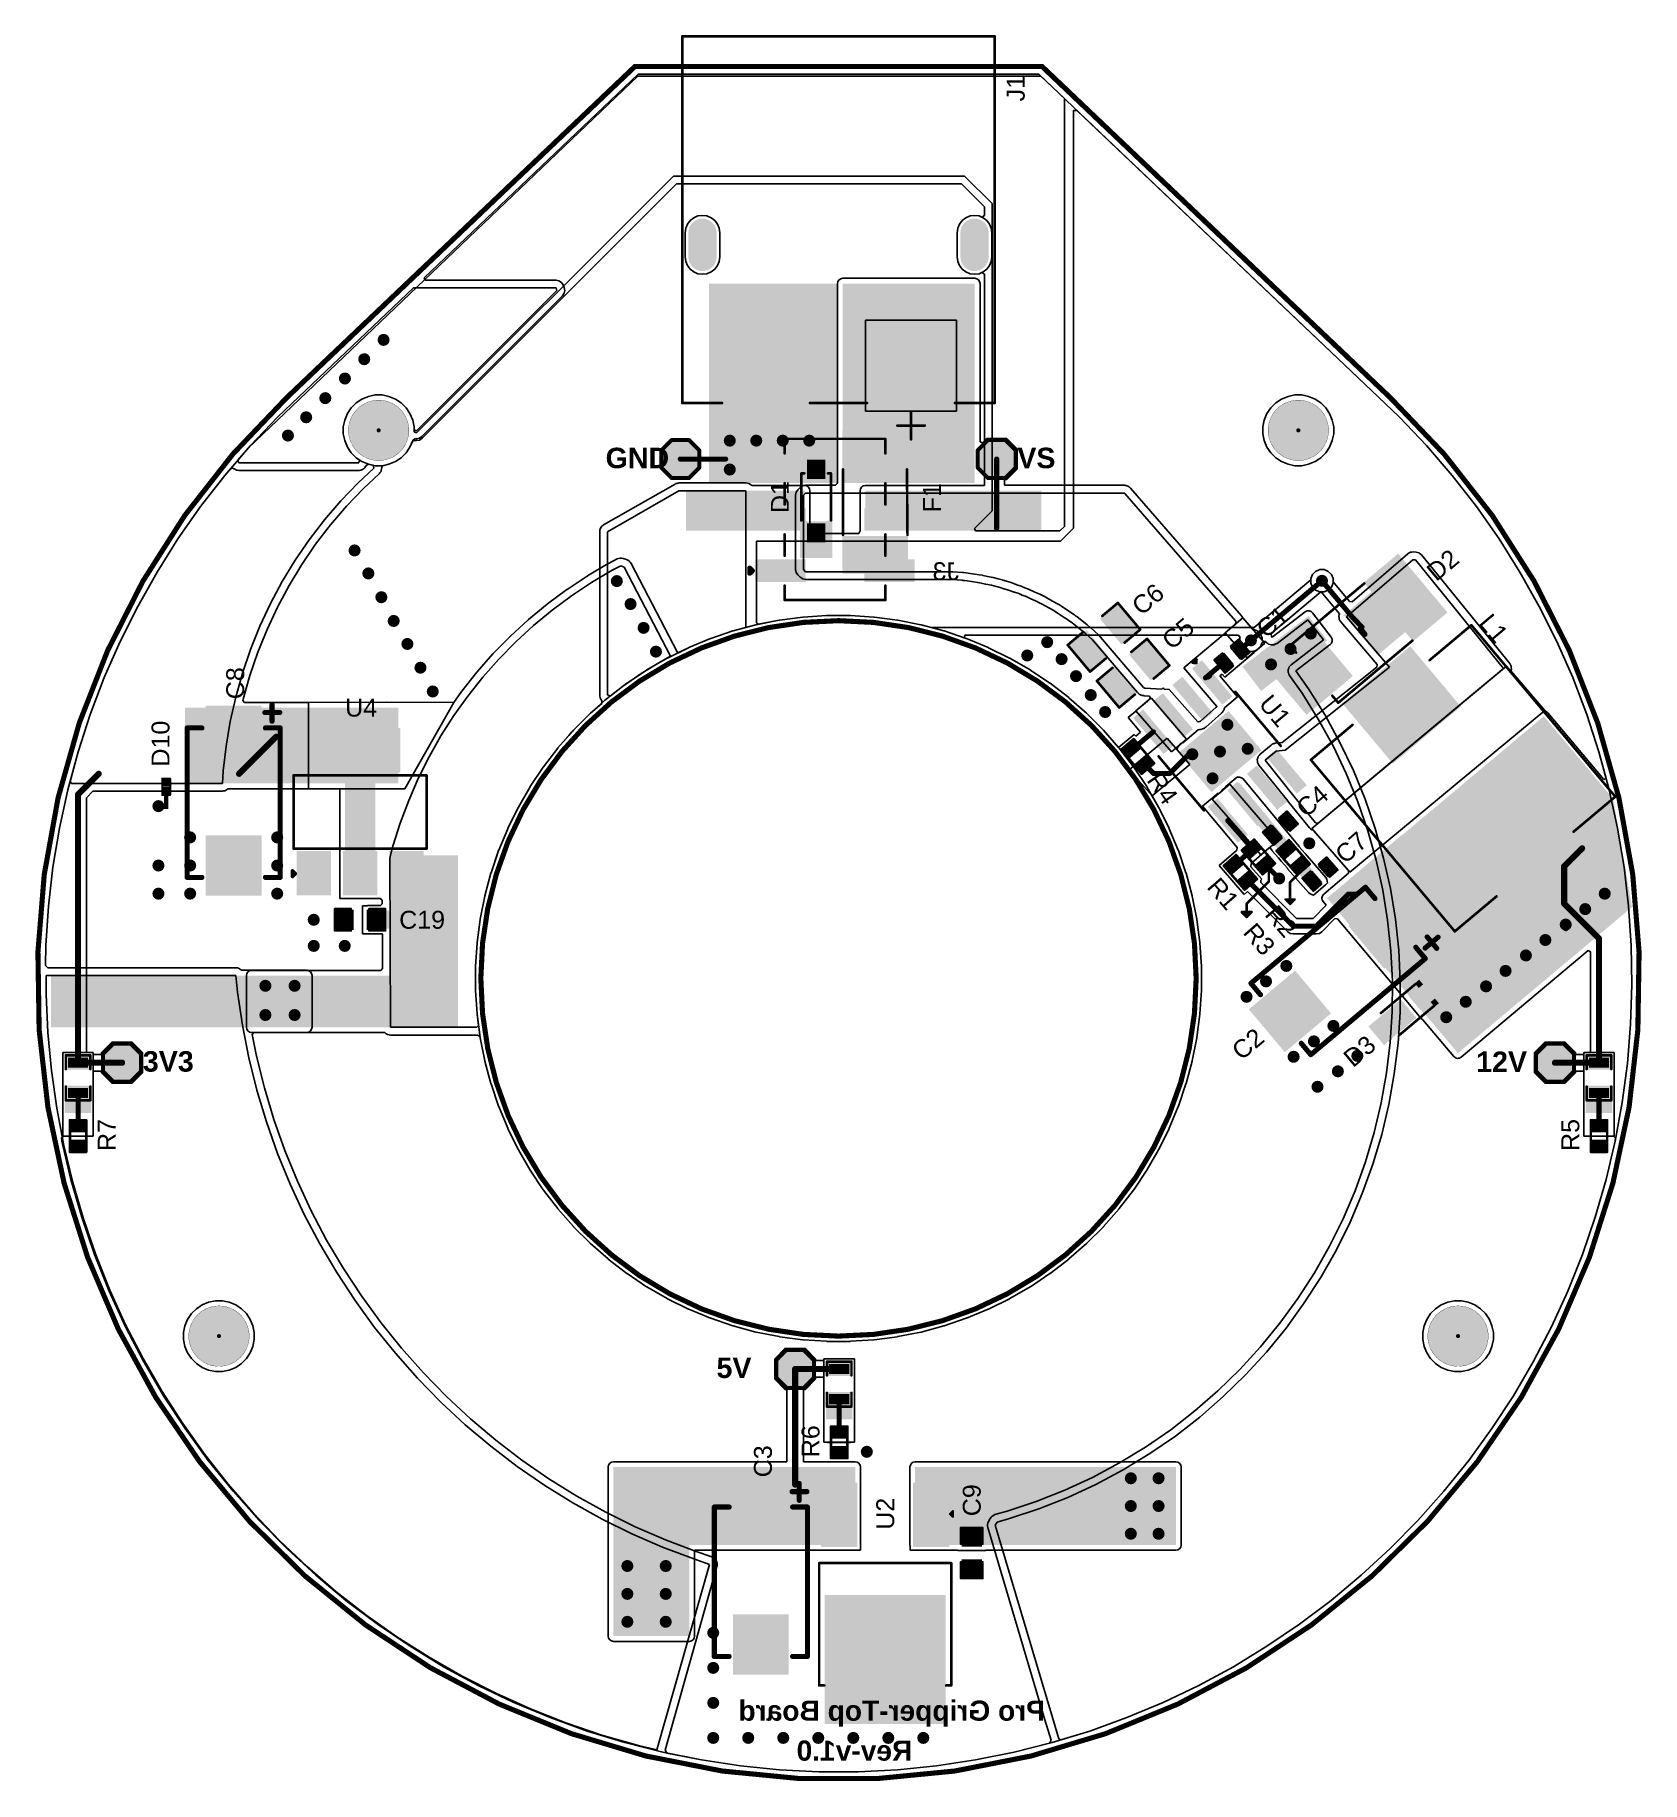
# Model space of a CAD drawing. Header units: inches. Extents: x -29.8 to 50, y -85.1 to 1.6.
import ezdxf

# ---------------------------------------------------------------- set-up
doc = ezdxf.new("R2010")
doc.units = ezdxf.units.IN
for name, color, linetype in [('Bottom Layer', 5, 'Continuous'), ('Bottom Overlay', 54, 'Continuous'), ('Bottom Paste', 16, 'Continuous'), ('Bottom Solder', 6, 'Continuous'), ('Mechanical 2', 216, 'Continuous'), ('Multi-Layer', 9, 'Continuous'), ('Pad Holes', 156, 'Continuous'), ('Top Layer', 1, 'Continuous'), ('Top Overlay', 2, 'Continuous'), ('Top Paste', 8, 'Continuous'), ('Top Solder', 216, 'Continuous'), ('Via Holes', 16, 'Continuous')]:
    doc.layers.add(name, color=color, linetype=linetype)
doc.styles.add('Arial', font='', dxfattribs={"height": 0.2})
doc.styles.add('Arial_Bold', font='', dxfattribs={"height": 0.2})
doc.styles.get('Arial').set_extended_font_data('Arial')
doc.styles.get('Arial_Bold').set_extended_font_data('Arial', bold=True)

msp = doc.modelspace()

# ---------------------------------------------------------------- texts
at = {"layer": 'Bottom Overlay', "text_generation_flag": 2}
for s, height, style, p in [('J3', 0.889, 'Arial', (16.082, -25.489)), ('Pro Gripper-Top Board', 1, 'Arial_Bold', (20.348, -82.083)), ('Rev-v1.0', 1, 'Arial_Bold', (13.766, -84.066))]:
    msp.add_text(s, height=height, dxfattribs=dict(at, style=style)).set_placement(p)
at = {"layer": 'Top Overlay'}
for s, height, rotation, style, p in [('J1', 0.889, 90, 'Arial', (19.342, -1.735)), ('D1', 0.889, 90, 'Arial', (7.634, -22.157)), ('F1', 0.889, 90, 'Arial', (15.184, -22.124)), ('D2', 0.889, 40, 'Arial', (39.764, -25.589)), ('C6', 0.889, 40, 'Arial', (25.131, -27.285)), ('C5', 0.889, 40, 'Arial', (26.626, -28.99)), ('C1', 0.889, 40, 'Arial', (31.313, -28.414)), ('L1', 0.889, 310, 'Arial', (41.831, -27.634)), ('C8', 0.889, 90, 'Arial', (-19.393, -31.398)), ('U1', 0.889, 310, 'Arial', (30.911, -31.649)), ('D10', 0.889, 90, 'Arial', (-23.101, -34.74)), ('R4', 0.889, 305, 'Arial', (25.361, -35.421)), ('C4', 0.889, 41, 'Arial', (33.307, -37.306)), ('C7', 0.889, 41, 'Arial', (35.235, -39.612)), ('R1', 0.889, 311, 'Arial', (28.337, -40.741)), ('R2', 0.889, 311, 'Arial', (31.211, -42.104)), ('R3', 0.889, 311, 'Arial', (30.129, -42.996)), ('C2', 0.889, 40, 'Arial', (30.095, -49.354)), ('D3', 0.889, 40, 'Arial', (35.634, -49.711)), ('3V3', 1.016, 360, 'Arial_Bold', (-24.422, -49.876)), ('12V', 1.016, 360, 'Arial_Bold', (41.745, -49.893)), ('R7', 0.889, 90, 'Arial', (-25.768, -53.814)), ('R5', 0.889, 90, 'Arial', (46.862, -53.814)), ('5V', 1.016, 360, 'Arial_Bold', (4.047, -65.078)), ('R6', 0.889, 90, 'Arial', (9.157, -69.011)), ('C3', 0.889, 90, 'Arial', (6.794, -70.006)), ('U2', 0.889, 90, 'Arial', (12.865, -72.607)), ('C9', 0.889, 90, 'Arial', (17.158, -71.937))]:
    msp.add_text(s, height=height, rotation=rotation, dxfattribs=dict(at, style=style)).set_placement(p)
for s, height, style, p in [('GND', 1.016, 'Arial_Bold', (-1.457, -19.934)), ('VS', 1.016, 'Arial_Bold', (18.973, -19.934)), ('U4', 0.889, 'Arial', (-14.38, -32.259)), ('C19', 0.889, 'Arial', (-11.701, -42.786))]:
    msp.add_text(s, height=height, dxfattribs=dict(at, style=style)).set_placement(p)

# ---------------------------------------------------------------- blocks, each defined once
blk = doc.blocks.new('HDR_2_3__F______SMD_2_54____B_1')
at = {"layer": 'Bottom Layer'}
for points in [[(-3.904, 2.03), (-3.904, 3.05), (-1.504, 3.05), (-1.504, 2.03)], [(1.504, 2.03), (1.504, 3.05), (3.904, 3.05), (3.904, 2.03)], [(-3.904, -0.51), (-3.904, 0.51), (-1.504, 0.51), (-1.504, -0.51)], [(1.504, -0.51), (1.504, 0.51), (3.904, 0.51), (3.904, -0.51)], [(-3.904, -3.05), (-3.904, -2.03), (-1.504, -2.03), (-1.504, -3.05)], [(1.504, -3.05), (1.504, -2.03), (3.904, -2.03), (3.904, -3.05)]]:
    blk.add_hatch(color=5, dxfattribs=at).paths.add_polyline_path(points)
at = {"layer": 'Bottom Paste'}
for points in [[(-3.904, 2.03), (-3.904, 3.05), (-1.504, 3.05), (-1.504, 2.03)], [(1.504, 2.03), (1.504, 3.05), (3.904, 3.05), (3.904, 2.03)], [(-3.904, -0.51), (-3.904, 0.51), (-1.504, 0.51), (-1.504, -0.51)], [(1.504, -0.51), (1.504, 0.51), (3.904, 0.51), (3.904, -0.51)], [(-3.904, -3.05), (-3.904, -2.03), (-1.504, -2.03), (-1.504, -3.05)], [(1.504, -3.05), (1.504, -2.03), (3.904, -2.03), (3.904, -3.05)]]:
    blk.add_hatch(color=16, dxfattribs=at).paths.add_polyline_path(points)
at = {"layer": 'Bottom Solder'}
for points in [[(-3.954, 1.98), (-3.954, 3.1), (-1.454, 3.1), (-1.454, 1.98)], [(1.454, 1.98), (1.454, 3.1), (3.954, 3.1), (3.954, 1.98)], [(-3.954, -0.56), (-3.954, 0.56), (-1.454, 0.56), (-1.454, -0.56)], [(1.454, -0.56), (1.454, 0.56), (3.954, 0.56), (3.954, -0.56)], [(-3.954, -3.1), (-3.954, -1.98), (-1.454, -1.98), (-1.454, -3.1)], [(1.454, -3.1), (1.454, -1.98), (3.954, -1.98), (3.954, -3.1)]]:
    blk.add_hatch(color=6, dxfattribs=at).paths.add_polyline_path(points)
at = {"layer": 'Bottom Overlay'}
for points, const_width in [([(-2.5, 4), (2.5, 4)], 0.127), ([(-2.5, 3.281), (-2.5, 4)], 0.127), ([(2.5, 3.281), (2.5, 4)], 0.127), ([(-2.5, 0.741), (-2.5, 1.799)], 0.127), ([(2.5, 0.741), (2.5, 1.799)], 0.127), ([(-2.5, -1.799), (-2.5, -0.741)], 0.127), ([(2.5, -1.799), (2.5, -0.741)], 0.127), ([(-4.228, -2.413), (-4.101, -2.54)], 0.254), ([(-4.228, -2.667), (-4.228, -2.413)], 0.254), ([(-4.228, -2.667), (-4.101, -2.54)], 0.254), ([(-2.5, -3.5), (-2.5, -3.281)], 0.127), ([(-2.5, -4), (-2.5, -3.3)], 0.127), ([(2.5, -4), (2.5, -3.281)], 0.127), ([(-2.5, -4), (2.5, -4)], 0.127)]:
    blk.add_lwpolyline(points, dxfattribs=dict(at, const_width=const_width))
for points, const_width in [([(-2.532, 4, 1), (-2.468, 4, 1)], 0.0635), ([(-2.532, 4, 1), (-2.468, 4, 1)], 0.0635), ([(2.468, 4, 1), (2.532, 4, 1)], 0.0635), ([(2.468, 4, 1), (2.532, 4, 1)], 0.0635), ([(-2.532, 3.281, 1), (-2.468, 3.281, 1)], 0.0635), ([(2.468, 3.281, 1), (2.532, 3.281, 1)], 0.0635), ([(-2.532, 1.799, 1), (-2.468, 1.799, 1)], 0.0635), ([(2.468, 1.799, 1), (2.532, 1.799, 1)], 0.0635), ([(-2.532, 0.741, 1), (-2.468, 0.741, 1)], 0.0635), ([(2.468, 0.741, 1), (2.532, 0.741, 1)], 0.0635), ([(-2.532, -0.741, 1), (-2.468, -0.741, 1)], 0.0635), ([(2.468, -0.741, 1), (2.532, -0.741, 1)], 0.0635), ([(-4.292, -2.413, 1), (-4.165, -2.413, 1)], 0.127), ([(-4.292, -2.413, 1), (-4.165, -2.413, 1)], 0.127), ([(-4.292, -2.667, 1), (-4.165, -2.667, 1)], 0.127), ([(-4.292, -2.667, 1), (-4.165, -2.667, 1)], 0.127), ([(-4.165, -2.54, 1), (-4.038, -2.54, 1)], 0.127), ([(-4.165, -2.54, 1), (-4.038, -2.54, 1)], 0.127), ([(-2.532, -1.799, 1), (-2.468, -1.799, 1)], 0.0635), ([(2.468, -1.799, 1), (2.532, -1.799, 1)], 0.0635), ([(-2.532, -3.281, 1), (-2.468, -3.281, 1)], 0.0635), ([(-2.532, -3.3, 1), (-2.468, -3.3, 1)], 0.0635), ([(-2.532, -3.5, 1), (-2.468, -3.5, 1)], 0.0635), ([(2.468, -3.281, 1), (2.532, -3.281, 1)], 0.0635), ([(-2.532, -4, 1), (-2.468, -4, 1)], 0.0635), ([(-2.532, -4, 1), (-2.468, -4, 1)], 0.0635), ([(2.468, -4, 1), (2.532, -4, 1)], 0.0635), ([(2.468, -4, 1), (2.532, -4, 1)], 0.0635)]:
    blk.add_lwpolyline(points, format="xyb", close=True, dxfattribs=dict(at, const_width=const_width))
blk = doc.blocks.new('XT60PW_M_2')
at = {"layer": 'Bottom Layer'}
h = blk.add_hatch(color=5, dxfattribs=at)
edge = h.paths.add_edge_path()
edge.add_arc((-2.4, 6.75), 0.6, 270, 450)
edge.add_line((-2.4, 7.35), (-3.6, 7.35))
edge.add_arc((-3.6, 6.75), 0.6, 90, 270)
edge.add_line((-3.6, 6.15), (-2.4, 6.15))
blk.add_hatch(color=5, dxfattribs=at).paths.add_polyline_path([(1, 1.6), (1, 5.6), (5, 5.6), (5, 1.6)])
h = blk.add_hatch(color=5, dxfattribs=at)
edge = h.paths.add_edge_path()
edge.add_arc((3, -3.6), 2, 0, 360)
h = blk.add_hatch(color=5, dxfattribs=at)
edge = h.paths.add_edge_path()
edge.add_arc((-2.4, -6.75), 0.6, 270, 450)
edge.add_line((-2.4, -6.15), (-3.6, -6.15))
edge.add_arc((-3.6, -6.75), 0.6, 90, 270)
edge.add_line((-3.6, -7.35), (-2.4, -7.35))
at = {"layer": 'Bottom Solder'}
h = blk.add_hatch(color=6, dxfattribs=at)
edge = h.paths.add_edge_path()
edge.add_arc((-2.4, 6.75), 0.702, 270, 450)
edge.add_line((-2.4, 7.452), (-3.6, 7.452))
edge.add_arc((-3.6, 6.75), 0.702, 90, 270)
edge.add_line((-3.6, 6.048), (-2.4, 6.048))
blk.add_hatch(color=6, dxfattribs=at).paths.add_polyline_path([(0.898, 1.498), (0.898, 5.702), (5.102, 5.702), (5.102, 1.498)])
h = blk.add_hatch(color=6, dxfattribs=at)
edge = h.paths.add_edge_path()
edge.add_arc((3, -3.6), 2.102, 0, 360)
h = blk.add_hatch(color=6, dxfattribs=at)
edge = h.paths.add_edge_path()
edge.add_arc((-2.4, -6.75), 0.702, 270, 450)
edge.add_line((-2.4, -6.048), (-3.6, -6.048))
edge.add_arc((-3.6, -6.75), 0.702, 90, 270)
edge.add_line((-3.6, -7.452), (-2.4, -7.452))
at = {"layer": 'Multi-Layer'}
h = blk.add_hatch(color=9, dxfattribs=at)
edge = h.paths.add_edge_path()
edge.add_arc((-2.4, 6.75), 0.6, 270, 450)
edge.add_line((-2.4, 7.35), (-3.6, 7.35))
edge.add_arc((-3.6, 6.75), 0.6, 90, 270)
edge.add_line((-3.6, 6.15), (-2.4, 6.15))
blk.add_hatch(color=9, dxfattribs=at).paths.add_polyline_path([(1, 1.6), (1, 5.6), (5, 5.6), (5, 1.6)])
h = blk.add_hatch(color=9, dxfattribs=at)
edge = h.paths.add_edge_path()
edge.add_arc((3, -3.6), 2, 0, 360)
h = blk.add_hatch(color=9, dxfattribs=at)
edge = h.paths.add_edge_path()
edge.add_arc((-2.4, -6.75), 0.6, 270, 450)
edge.add_line((-2.4, -6.15), (-3.6, -6.15))
edge.add_arc((-3.6, -6.75), 0.6, 90, 270)
edge.add_line((-3.6, -7.35), (-2.4, -7.35))
at = {"layer": 'Pad Holes'}
for points in [[(-2.15, 6.45), (-3.85, 6.45), (-3.85, 7.05), (-2.15, 7.05)], [(-2.15, -7.05), (-3.85, -7.05), (-3.85, -6.45), (-2.15, -6.45)]]:
    blk.add_hatch(color=7, dxfattribs=at).paths.add_polyline_path(points)
h = blk.add_hatch(color=7, dxfattribs=at)
edge = h.paths.add_edge_path()
edge.add_arc((3, 3.6), 1.35, 0, 360)
h = blk.add_hatch(color=7, dxfattribs=at)
edge = h.paths.add_edge_path()
edge.add_arc((3, -3.6), 1.35, 0, 360)
at = {"layer": 'Top Layer'}
h = blk.add_hatch(color=1, dxfattribs=at)
edge = h.paths.add_edge_path()
edge.add_arc((-2.4, 6.75), 0.6, 270, 450)
edge.add_line((-2.4, 7.35), (-3.6, 7.35))
edge.add_arc((-3.6, 6.75), 0.6, 90, 270)
edge.add_line((-3.6, 6.15), (-2.4, 6.15))
blk.add_hatch(color=1, dxfattribs=at).paths.add_polyline_path([(1, 1.6), (1, 5.6), (5, 5.6), (5, 1.6)])
h = blk.add_hatch(color=1, dxfattribs=at)
edge = h.paths.add_edge_path()
edge.add_arc((3, -3.6), 2, 0, 360)
h = blk.add_hatch(color=1, dxfattribs=at)
edge = h.paths.add_edge_path()
edge.add_arc((-2.4, -6.75), 0.6, 270, 450)
edge.add_line((-2.4, -6.15), (-3.6, -6.15))
edge.add_arc((-3.6, -6.75), 0.6, 90, 270)
edge.add_line((-3.6, -7.35), (-2.4, -7.35))
at = {"layer": 'Top Solder'}
h = blk.add_hatch(color=216, dxfattribs=at)
edge = h.paths.add_edge_path()
edge.add_arc((-2.4, 6.75), 0.702, 270, 450)
edge.add_line((-2.4, 7.452), (-3.6, 7.452))
edge.add_arc((-3.6, 6.75), 0.702, 90, 270)
edge.add_line((-3.6, 6.048), (-2.4, 6.048))
blk.add_hatch(color=216, dxfattribs=at).paths.add_polyline_path([(0.898, 1.498), (0.898, 5.702), (5.102, 5.702), (5.102, 1.498)])
h = blk.add_hatch(color=216, dxfattribs=at)
edge = h.paths.add_edge_path()
edge.add_arc((3, -3.6), 2.102, 0, 360)
h = blk.add_hatch(color=216, dxfattribs=at)
edge = h.paths.add_edge_path()
edge.add_arc((-2.4, -6.75), 0.702, 270, 450)
edge.add_line((-2.4, -6.048), (-3.6, -6.048))
edge.add_arc((-3.6, -6.75), 0.702, 90, 270)
edge.add_line((-3.6, -7.452), (-2.4, -7.452))
at = {"layer": 'Top Overlay', "const_width": 0.127}
for points in [[(4.85, 7.75), (-13.35, 7.75)], [(-13.35, -7.75), (-13.35, 7.75)], [(4.85, 5.778), (4.85, 7.75)], [(5.969, 2.914), (5.969, 4.286)], [(6.655, 3.6), (5.283, 3.6)], [(4.85, -1.422), (4.85, 1.422)], [(4.85, -7.75), (4.85, -5.778)], [(4.85, -7.75), (-13.35, -7.75)]]:
    blk.add_lwpolyline(points, dxfattribs=at)
at = {"layer": 'Top Overlay', "const_width": 0.0635}
for points in [[(-13.382, 7.75, 1), (-13.318, 7.75, 1)], [(-13.382, 7.75, 1), (-13.318, 7.75, 1)], [(4.818, 7.75, 1), (4.882, 7.75, 1)], [(4.818, 7.75, 1), (4.882, 7.75, 1)], [(4.818, 5.778, 1), (4.882, 5.778, 1)], [(5.937, 4.286, 1), (6.001, 4.286, 1)], [(5.251, 3.6, 1), (5.315, 3.6, 1)], [(6.623, 3.6, 1), (6.687, 3.6, 1)], [(5.937, 2.914, 1), (6.001, 2.914, 1)], [(4.818, 1.422, 1), (4.882, 1.422, 1)], [(4.818, -1.422, 1), (4.882, -1.422, 1)], [(4.818, -5.778, 1), (4.882, -5.778, 1)], [(-13.382, -7.75, 1), (-13.318, -7.75, 1)], [(-13.382, -7.75, 1), (-13.318, -7.75, 1)], [(4.818, -7.75, 1), (4.882, -7.75, 1)], [(4.818, -7.75, 1), (4.882, -7.75, 1)]]:
    blk.add_lwpolyline(points, format="xyb", close=True, dxfattribs=at)
blk = doc.blocks.new('T__________3')
at = {"layer": 'Top Layer'}
blk.add_hatch(color=1, dxfattribs=at).paths.add_polyline_path([(0.381, 0.762), (-0.381, 0.762), (-0.762, 0.381), (-0.762, -0.381), (-0.381, -0.762), (0.381, -0.762), (0.762, -0.381), (0.762, 0.381)])
at = {"layer": 'Top Paste'}
blk.add_hatch(color=8, dxfattribs=at).paths.add_polyline_path([(0.381, 0.762), (-0.381, 0.762), (-0.762, 0.381), (-0.762, -0.381), (-0.381, -0.762), (0.381, -0.762), (0.762, -0.381), (0.762, 0.381)])
at = {"layer": 'Top Solder'}
blk.add_hatch(color=216, dxfattribs=at).paths.add_polyline_path([(0.432, 0.864), (-0.432, 0.864), (-0.864, 0.432), (-0.864, -0.432), (-0.432, -0.864), (0.432, -0.864), (0.864, -0.432), (0.864, 0.432)])
at = {"layer": 'Top Overlay', "const_width": 0.2}
for points in [[(-0.94, 0.432), (-0.432, 0.94)], [(-0.432, 0.94), (0.432, 0.94)], [(0.432, 0.94), (0.94, 0.432)], [(-0.94, -0.432), (-0.94, 0.432)], [(0.94, -0.432), (0.94, 0.432)], [(-0.94, -0.432), (-0.432, -0.94)], [(-0.432, -0.94), (0.432, -0.94)], [(0.432, -0.94), (0.94, -0.432)]]:
    blk.add_lwpolyline(points, dxfattribs=at)
at = {"layer": 'Top Overlay', "const_width": 0.1}
for points in [[(-0.482, 0.94, 1), (-0.382, 0.94, 1)], [(-0.482, 0.94, 1), (-0.382, 0.94, 1)], [(0.382, 0.94, 1), (0.482, 0.94, 1)], [(0.382, 0.94, 1), (0.482, 0.94, 1)], [(-0.99, 0.432, 1), (-0.89, 0.432, 1)], [(-0.99, 0.432, 1), (-0.89, 0.432, 1)], [(0.89, 0.432, 1), (0.99, 0.432, 1)], [(0.89, 0.432, 1), (0.99, 0.432, 1)], [(-0.99, -0.432, 1), (-0.89, -0.432, 1)], [(-0.99, -0.432, 1), (-0.89, -0.432, 1)], [(-0.482, -0.94, 1), (-0.382, -0.94, 1)], [(-0.482, -0.94, 1), (-0.382, -0.94, 1)], [(0.382, -0.94, 1), (0.482, -0.94, 1)], [(0.382, -0.94, 1), (0.482, -0.94, 1)], [(0.89, -0.432, 1), (0.99, -0.432, 1)], [(0.89, -0.432, 1), (0.99, -0.432, 1)]]:
    blk.add_lwpolyline(points, format="xyb", close=True, dxfattribs=at)
blk = doc.blocks.new('T__________4')
at = {"layer": 'Top Layer'}
blk.add_hatch(color=1, dxfattribs=at).paths.add_polyline_path([(0.381, 0.762), (-0.381, 0.762), (-0.762, 0.381), (-0.762, -0.381), (-0.381, -0.762), (0.381, -0.762), (0.762, -0.381), (0.762, 0.381)])
at = {"layer": 'Top Paste'}
blk.add_hatch(color=8, dxfattribs=at).paths.add_polyline_path([(0.381, 0.762), (-0.381, 0.762), (-0.762, 0.381), (-0.762, -0.381), (-0.381, -0.762), (0.381, -0.762), (0.762, -0.381), (0.762, 0.381)])
at = {"layer": 'Top Solder'}
blk.add_hatch(color=216, dxfattribs=at).paths.add_polyline_path([(0.432, 0.864), (-0.432, 0.864), (-0.864, 0.432), (-0.864, -0.432), (-0.432, -0.864), (0.432, -0.864), (0.864, -0.432), (0.864, 0.432)])
at = {"layer": 'Top Overlay', "const_width": 0.2}
for points in [[(-0.432, 0.94), (-0.94, 0.432)], [(-0.432, 0.94), (0.432, 0.94)], [(0.432, 0.94), (0.94, 0.432)], [(-0.94, 0.432), (-0.94, -0.432)], [(0.94, 0.432), (0.94, -0.432)], [(-0.94, -0.432), (-0.432, -0.94)], [(-0.432, -0.94), (0.432, -0.94)], [(0.94, -0.432), (0.432, -0.94)]]:
    blk.add_lwpolyline(points, dxfattribs=at)
at = {"layer": 'Top Overlay', "const_width": 0.1}
for points in [[(-0.482, 0.94, 1), (-0.382, 0.94, 1)], [(-0.482, 0.94, 1), (-0.382, 0.94, 1)], [(0.382, 0.94, 1), (0.482, 0.94, 1)], [(0.382, 0.94, 1), (0.482, 0.94, 1)], [(-0.99, 0.432, 1), (-0.89, 0.432, 1)], [(-0.99, 0.432, 1), (-0.89, 0.432, 1)], [(0.89, 0.432, 1), (0.99, 0.432, 1)], [(0.89, 0.432, 1), (0.99, 0.432, 1)], [(-0.99, -0.432, 1), (-0.89, -0.432, 1)], [(-0.99, -0.432, 1), (-0.89, -0.432, 1)], [(-0.482, -0.94, 1), (-0.382, -0.94, 1)], [(-0.482, -0.94, 1), (-0.382, -0.94, 1)], [(0.382, -0.94, 1), (0.482, -0.94, 1)], [(0.382, -0.94, 1), (0.482, -0.94, 1)], [(0.89, -0.432, 1), (0.99, -0.432, 1)], [(0.89, -0.432, 1), (0.99, -0.432, 1)]]:
    blk.add_lwpolyline(points, format="xyb", close=True, dxfattribs=at)
blk = doc.blocks.new('T__________5')
at = {"layer": 'Top Layer'}
blk.add_hatch(color=1, dxfattribs=at).paths.add_polyline_path([(0.381, 0.762), (-0.381, 0.762), (-0.762, 0.381), (-0.762, -0.381), (-0.381, -0.762), (0.381, -0.762), (0.762, -0.381), (0.762, 0.381)])
at = {"layer": 'Top Paste'}
blk.add_hatch(color=8, dxfattribs=at).paths.add_polyline_path([(0.381, 0.762), (-0.381, 0.762), (-0.762, 0.381), (-0.762, -0.381), (-0.381, -0.762), (0.381, -0.762), (0.762, -0.381), (0.762, 0.381)])
at = {"layer": 'Top Solder'}
blk.add_hatch(color=216, dxfattribs=at).paths.add_polyline_path([(0.432, 0.864), (-0.432, 0.864), (-0.864, 0.432), (-0.864, -0.432), (-0.432, -0.864), (0.432, -0.864), (0.864, -0.432), (0.864, 0.432)])
at = {"layer": 'Top Overlay', "const_width": 0.2}
for points in [[(-0.94, 0.432), (-0.432, 0.94)], [(-0.432, 0.94), (0.432, 0.94)], [(0.432, 0.94), (0.94, 0.432)], [(-0.94, -0.432), (-0.94, 0.432)], [(0.94, -0.432), (0.94, 0.432)], [(-0.94, -0.432), (-0.432, -0.94)], [(-0.432, -0.94), (0.432, -0.94)], [(0.432, -0.94), (0.94, -0.432)]]:
    blk.add_lwpolyline(points, dxfattribs=at)
at = {"layer": 'Top Overlay', "const_width": 0.1}
for points in [[(-0.482, 0.94, 1), (-0.382, 0.94, 1)], [(-0.482, 0.94, 1), (-0.382, 0.94, 1)], [(0.382, 0.94, 1), (0.482, 0.94, 1)], [(0.382, 0.94, 1), (0.482, 0.94, 1)], [(-0.99, 0.432, 1), (-0.89, 0.432, 1)], [(-0.99, 0.432, 1), (-0.89, 0.432, 1)], [(0.89, 0.432, 1), (0.99, 0.432, 1)], [(0.89, 0.432, 1), (0.99, 0.432, 1)], [(-0.99, -0.432, 1), (-0.89, -0.432, 1)], [(-0.99, -0.432, 1), (-0.89, -0.432, 1)], [(-0.482, -0.94, 1), (-0.382, -0.94, 1)], [(-0.482, -0.94, 1), (-0.382, -0.94, 1)], [(0.382, -0.94, 1), (0.482, -0.94, 1)], [(0.382, -0.94, 1), (0.482, -0.94, 1)], [(0.89, -0.432, 1), (0.99, -0.432, 1)], [(0.89, -0.432, 1), (0.99, -0.432, 1)]]:
    blk.add_lwpolyline(points, format="xyb", close=True, dxfattribs=at)
blk = doc.blocks.new('T__________6')
at = {"layer": 'Top Layer'}
blk.add_hatch(color=1, dxfattribs=at).paths.add_polyline_path([(0.381, 0.762), (-0.381, 0.762), (-0.762, 0.381), (-0.762, -0.381), (-0.381, -0.762), (0.381, -0.762), (0.762, -0.381), (0.762, 0.381)])
at = {"layer": 'Top Paste'}
blk.add_hatch(color=8, dxfattribs=at).paths.add_polyline_path([(0.381, 0.762), (-0.381, 0.762), (-0.762, 0.381), (-0.762, -0.381), (-0.381, -0.762), (0.381, -0.762), (0.762, -0.381), (0.762, 0.381)])
at = {"layer": 'Top Solder'}
blk.add_hatch(color=216, dxfattribs=at).paths.add_polyline_path([(0.432, 0.864), (-0.432, 0.864), (-0.864, 0.432), (-0.864, -0.432), (-0.432, -0.864), (0.432, -0.864), (0.864, -0.432), (0.864, 0.432)])
at = {"layer": 'Top Overlay', "const_width": 0.2}
for points in [[(-0.94, 0.432), (-0.432, 0.94)], [(-0.432, 0.94), (0.432, 0.94)], [(0.432, 0.94), (0.94, 0.432)], [(-0.94, -0.432), (-0.94, 0.432)], [(0.94, -0.432), (0.94, 0.432)], [(-0.94, -0.432), (-0.432, -0.94)], [(-0.432, -0.94), (0.432, -0.94)], [(0.432, -0.94), (0.94, -0.432)]]:
    blk.add_lwpolyline(points, dxfattribs=at)
at = {"layer": 'Top Overlay', "const_width": 0.1}
for points in [[(-0.482, 0.94, 1), (-0.382, 0.94, 1)], [(-0.482, 0.94, 1), (-0.382, 0.94, 1)], [(0.382, 0.94, 1), (0.482, 0.94, 1)], [(0.382, 0.94, 1), (0.482, 0.94, 1)], [(-0.99, 0.432, 1), (-0.89, 0.432, 1)], [(-0.99, 0.432, 1), (-0.89, 0.432, 1)], [(0.89, 0.432, 1), (0.99, 0.432, 1)], [(0.89, 0.432, 1), (0.99, 0.432, 1)], [(-0.99, -0.432, 1), (-0.89, -0.432, 1)], [(-0.99, -0.432, 1), (-0.89, -0.432, 1)], [(-0.482, -0.94, 1), (-0.382, -0.94, 1)], [(-0.482, -0.94, 1), (-0.382, -0.94, 1)], [(0.382, -0.94, 1), (0.482, -0.94, 1)], [(0.382, -0.94, 1), (0.482, -0.94, 1)], [(0.89, -0.432, 1), (0.99, -0.432, 1)], [(0.89, -0.432, 1), (0.99, -0.432, 1)]]:
    blk.add_lwpolyline(points, format="xyb", close=True, dxfattribs=at)
blk = doc.blocks.new('T__________7')
at = {"layer": 'Top Layer'}
blk.add_hatch(color=1, dxfattribs=at).paths.add_polyline_path([(0.381, 0.762), (-0.381, 0.762), (-0.762, 0.381), (-0.762, -0.381), (-0.381, -0.762), (0.381, -0.762), (0.762, -0.381), (0.762, 0.381)])
at = {"layer": 'Top Paste'}
blk.add_hatch(color=8, dxfattribs=at).paths.add_polyline_path([(0.381, 0.762), (-0.381, 0.762), (-0.762, 0.381), (-0.762, -0.381), (-0.381, -0.762), (0.381, -0.762), (0.762, -0.381), (0.762, 0.381)])
at = {"layer": 'Top Solder'}
blk.add_hatch(color=216, dxfattribs=at).paths.add_polyline_path([(0.432, 0.864), (-0.432, 0.864), (-0.864, 0.432), (-0.864, -0.432), (-0.432, -0.864), (0.432, -0.864), (0.864, -0.432), (0.864, 0.432)])
at = {"layer": 'Top Overlay', "const_width": 0.2}
for points in [[(-0.94, 0.432), (-0.432, 0.94)], [(-0.432, 0.94), (0.432, 0.94)], [(0.432, 0.94), (0.94, 0.432)], [(-0.94, -0.432), (-0.94, 0.432)], [(0.94, -0.432), (0.94, 0.432)], [(-0.94, -0.432), (-0.432, -0.94)], [(-0.432, -0.94), (0.432, -0.94)], [(0.432, -0.94), (0.94, -0.432)]]:
    blk.add_lwpolyline(points, dxfattribs=at)
at = {"layer": 'Top Overlay', "const_width": 0.1}
for points in [[(-0.482, 0.94, 1), (-0.382, 0.94, 1)], [(-0.482, 0.94, 1), (-0.382, 0.94, 1)], [(0.382, 0.94, 1), (0.482, 0.94, 1)], [(0.382, 0.94, 1), (0.482, 0.94, 1)], [(-0.99, 0.432, 1), (-0.89, 0.432, 1)], [(-0.99, 0.432, 1), (-0.89, 0.432, 1)], [(0.89, 0.432, 1), (0.99, 0.432, 1)], [(0.89, 0.432, 1), (0.99, 0.432, 1)], [(-0.99, -0.432, 1), (-0.89, -0.432, 1)], [(-0.99, -0.432, 1), (-0.89, -0.432, 1)], [(-0.482, -0.94, 1), (-0.382, -0.94, 1)], [(-0.482, -0.94, 1), (-0.382, -0.94, 1)], [(0.382, -0.94, 1), (0.482, -0.94, 1)], [(0.382, -0.94, 1), (0.482, -0.94, 1)], [(0.89, -0.432, 1), (0.99, -0.432, 1)], [(0.89, -0.432, 1), (0.99, -0.432, 1)]]:
    blk.add_lwpolyline(points, format="xyb", close=True, dxfattribs=at)
blk = doc.blocks.new('R___0402_8')
at = {"layer": 'Top Layer'}
for points in [[(-0.699, -0.318), (-0.699, 0.317), (-0.241, 0.317), (-0.241, -0.318)], [(0.241, -0.318), (0.241, 0.317), (0.699, 0.317), (0.699, -0.318)]]:
    blk.add_hatch(color=1, dxfattribs=at).paths.add_polyline_path(points)
at = {"layer": 'Top Paste'}
for points in [[(-0.699, -0.318), (-0.699, 0.317), (-0.241, 0.317), (-0.241, -0.318)], [(0.241, -0.318), (0.241, 0.317), (0.699, 0.317), (0.699, -0.318)]]:
    blk.add_hatch(color=8, dxfattribs=at).paths.add_polyline_path(points)
at = {"layer": 'Top Solder'}
for points in [[(-0.754, -0.373), (-0.754, 0.373), (-0.186, 0.373), (-0.186, -0.373)], [(0.186, -0.373), (0.186, 0.373), (0.754, 0.373), (0.754, -0.373)]]:
    blk.add_hatch(color=216, dxfattribs=at).paths.add_polyline_path(points)
at = {"layer": 'Top Overlay'}
for points, const_width in [([(-0.787, -0.406), (-0.787, 0.406)], 0.127), ([(0.787, 0.406), (-0.787, 0.406)], 0.127), ([(0.787, -0.406), (0.787, 0.406)], 0.127), ([(0.787, -0.406), (-0.787, -0.406)], 0.127), ([(0.813, -0.432), (-0.813, -0.432)], 0.00323)]:
    blk.add_lwpolyline(points, dxfattribs=dict(at, const_width=const_width))
for points, const_width in [([(-0.819, 0.406, 1), (-0.756, 0.406, 1)], 0.0635), ([(-0.819, 0.406, 1), (-0.756, 0.406, 1)], 0.0635), ([(0.756, 0.406, 1), (0.819, 0.406, 1)], 0.0635), ([(0.756, 0.406, 1), (0.819, 0.406, 1)], 0.0635), ([(-0.819, -0.406, 1), (-0.756, -0.406, 1)], 0.0635), ([(-0.819, -0.406, 1), (-0.756, -0.406, 1)], 0.0635), ([(-0.814, -0.432, 1), (-0.812, -0.432, 1)], 0.00161), ([(0.756, -0.406, 1), (0.819, -0.406, 1)], 0.0635), ([(0.756, -0.406, 1), (0.819, -0.406, 1)], 0.0635), ([(0.812, -0.432, 1), (0.814, -0.432, 1)], 0.00161)]:
    blk.add_lwpolyline(points, format="xyb", close=True, dxfattribs=dict(at, const_width=const_width))
blk = doc.blocks.new('R___0402_9')
at = {"layer": 'Top Layer'}
for points in [[(-0.699, -0.318), (-0.699, 0.317), (-0.241, 0.317), (-0.241, -0.318)], [(0.241, -0.318), (0.241, 0.317), (0.699, 0.317), (0.699, -0.318)]]:
    blk.add_hatch(color=1, dxfattribs=at).paths.add_polyline_path(points)
at = {"layer": 'Top Paste'}
for points in [[(-0.699, -0.318), (-0.699, 0.317), (-0.241, 0.317), (-0.241, -0.318)], [(0.241, -0.318), (0.241, 0.317), (0.699, 0.317), (0.699, -0.318)]]:
    blk.add_hatch(color=8, dxfattribs=at).paths.add_polyline_path(points)
at = {"layer": 'Top Solder'}
for points in [[(-0.754, -0.373), (-0.754, 0.373), (-0.186, 0.373), (-0.186, -0.373)], [(0.186, -0.373), (0.186, 0.373), (0.754, 0.373), (0.754, -0.373)]]:
    blk.add_hatch(color=216, dxfattribs=at).paths.add_polyline_path(points)
at = {"layer": 'Top Overlay'}
for points, const_width in [([(0.787, 0.406), (-0.787, 0.406)], 0.127), ([(-0.787, -0.406), (-0.787, 0.406)], 0.127), ([(0.787, -0.406), (0.787, 0.406)], 0.127), ([(0.787, -0.406), (-0.787, -0.406)], 0.127), ([(0.813, -0.432), (-0.813, -0.432)], 0.00323)]:
    blk.add_lwpolyline(points, dxfattribs=dict(at, const_width=const_width))
for points, const_width in [([(-0.819, 0.406, 1), (-0.756, 0.406, 1)], 0.0635), ([(-0.819, 0.406, 1), (-0.756, 0.406, 1)], 0.0635), ([(0.756, 0.406, 1), (0.819, 0.406, 1)], 0.0635), ([(0.756, 0.406, 1), (0.819, 0.406, 1)], 0.0635), ([(-0.819, -0.406, 1), (-0.756, -0.406, 1)], 0.0635), ([(-0.819, -0.406, 1), (-0.756, -0.406, 1)], 0.0635), ([(-0.814, -0.432, 1), (-0.812, -0.432, 1)], 0.00161), ([(0.756, -0.406, 1), (0.819, -0.406, 1)], 0.0635), ([(0.756, -0.406, 1), (0.819, -0.406, 1)], 0.0635), ([(0.812, -0.432, 1), (0.814, -0.432, 1)], 0.00161)]:
    blk.add_lwpolyline(points, format="xyb", close=True, dxfattribs=dict(at, const_width=const_width))
blk = doc.blocks.new('R___0402_10')
at = {"layer": 'Top Layer'}
for points in [[(-0.699, -0.318), (-0.699, 0.317), (-0.241, 0.317), (-0.241, -0.318)], [(0.241, -0.318), (0.241, 0.317), (0.699, 0.317), (0.699, -0.318)]]:
    blk.add_hatch(color=1, dxfattribs=at).paths.add_polyline_path(points)
at = {"layer": 'Top Paste'}
for points in [[(-0.699, -0.318), (-0.699, 0.317), (-0.241, 0.317), (-0.241, -0.318)], [(0.241, -0.318), (0.241, 0.317), (0.699, 0.317), (0.699, -0.318)]]:
    blk.add_hatch(color=8, dxfattribs=at).paths.add_polyline_path(points)
at = {"layer": 'Top Solder'}
for points in [[(-0.754, -0.373), (-0.754, 0.373), (-0.186, 0.373), (-0.186, -0.373)], [(0.186, -0.373), (0.186, 0.373), (0.754, 0.373), (0.754, -0.373)]]:
    blk.add_hatch(color=216, dxfattribs=at).paths.add_polyline_path(points)
at = {"layer": 'Top Overlay'}
for points, const_width in [([(0.787, 0.406), (-0.787, 0.406)], 0.127), ([(-0.787, -0.406), (-0.787, 0.406)], 0.127), ([(0.787, -0.406), (0.787, 0.406)], 0.127), ([(0.787, -0.406), (-0.787, -0.406)], 0.127), ([(0.813, -0.432), (-0.813, -0.432)], 0.00323)]:
    blk.add_lwpolyline(points, dxfattribs=dict(at, const_width=const_width))
for points, const_width in [([(-0.819, 0.406, 1), (-0.756, 0.406, 1)], 0.0635), ([(-0.819, 0.406, 1), (-0.756, 0.406, 1)], 0.0635), ([(0.756, 0.406, 1), (0.819, 0.406, 1)], 0.0635), ([(0.756, 0.406, 1), (0.819, 0.406, 1)], 0.0635), ([(-0.819, -0.406, 1), (-0.756, -0.406, 1)], 0.0635), ([(-0.819, -0.406, 1), (-0.756, -0.406, 1)], 0.0635), ([(-0.814, -0.432, 1), (-0.812, -0.432, 1)], 0.00161), ([(0.756, -0.406, 1), (0.819, -0.406, 1)], 0.0635), ([(0.756, -0.406, 1), (0.819, -0.406, 1)], 0.0635), ([(0.812, -0.432, 1), (0.814, -0.432, 1)], 0.00161)]:
    blk.add_lwpolyline(points, format="xyb", close=True, dxfattribs=dict(at, const_width=const_width))
blk = doc.blocks.new('LED_0603_11')
at = {"layer": 'Top Layer'}
for points in [[(-1, 0.5), (-0.5, 0.5), (-0.5, -0.5), (-1, -0.5)], [(0.5, 0.5), (1, 0.5), (1, -0.5), (0.5, -0.5)]]:
    blk.add_hatch(color=1, dxfattribs=at).paths.add_polyline_path(points)
at = {"layer": 'Top Overlay'}
blk.add_hatch(color=2, dxfattribs=at).paths.add_polyline_path([(1.118, -0.66), (1.753, -0.66), (1.753, 0.66), (1.118, 0.66)])
at = {"layer": 'Top Paste'}
for points in [[(-1, 0.5), (-0.5, 0.5), (-0.5, -0.5), (-1, -0.5)], [(0.5, 0.5), (1, 0.5), (1, -0.5), (0.5, -0.5)]]:
    blk.add_hatch(color=8, dxfattribs=at).paths.add_polyline_path(points)
at = {"layer": 'Top Solder'}
for points in [[(-1.102, 0.602), (-0.398, 0.602), (-0.398, -0.602), (-1.102, -0.602)], [(0.398, 0.602), (1.102, 0.602), (1.102, -0.602), (0.398, -0.602)]]:
    blk.add_hatch(color=216, dxfattribs=at).paths.add_polyline_path(points)
at = {"layer": 'Top Overlay', "const_width": 0.127}
for points in [[(-0.432, 0.61), (-1.118, 0.61)], [(-1.118, -0.61), (-1.118, 0.61)], [(0.432, 0.61), (1.118, 0.61)], [(1.118, -0.61), (1.118, 0.61)], [(-1.118, -0.61), (-0.432, -0.61)], [(1.118, -0.61), (0.432, -0.61)]]:
    blk.add_lwpolyline(points, dxfattribs=at)
at = {"layer": 'Top Overlay', "const_width": 0.0635}
for points in [[(-1.149, 0.61, 1), (-1.086, 0.61, 1)], [(-1.149, 0.61, 1), (-1.086, 0.61, 1)], [(-0.464, 0.61, 1), (-0.4, 0.61, 1)], [(0.4, 0.61, 1), (0.464, 0.61, 1)], [(1.086, 0.61, 1), (1.149, 0.61, 1)], [(1.086, 0.61, 1), (1.149, 0.61, 1)], [(-1.149, -0.61, 1), (-1.086, -0.61, 1)], [(-1.149, -0.61, 1), (-1.086, -0.61, 1)], [(-0.464, -0.61, 1), (-0.4, -0.61, 1)], [(0.4, -0.61, 1), (0.464, -0.61, 1)], [(1.086, -0.61, 1), (1.149, -0.61, 1)], [(1.086, -0.61, 1), (1.149, -0.61, 1)]]:
    blk.add_lwpolyline(points, format="xyb", close=True, dxfattribs=at)
blk = doc.blocks.new('LED_0603_12')
at = {"layer": 'Top Layer'}
for points in [[(-1, 0.5), (-0.5, 0.5), (-0.5, -0.5), (-1, -0.5)], [(0.5, 0.5), (1, 0.5), (1, -0.5), (0.5, -0.5)]]:
    blk.add_hatch(color=1, dxfattribs=at).paths.add_polyline_path(points)
at = {"layer": 'Top Overlay'}
blk.add_hatch(color=2, dxfattribs=at).paths.add_polyline_path([(1.118, -0.66), (1.753, -0.66), (1.753, 0.66), (1.118, 0.66)])
at = {"layer": 'Top Paste'}
for points in [[(-1, 0.5), (-0.5, 0.5), (-0.5, -0.5), (-1, -0.5)], [(0.5, 0.5), (1, 0.5), (1, -0.5), (0.5, -0.5)]]:
    blk.add_hatch(color=8, dxfattribs=at).paths.add_polyline_path(points)
at = {"layer": 'Top Solder'}
for points in [[(-1.102, 0.602), (-0.398, 0.602), (-0.398, -0.602), (-1.102, -0.602)], [(0.398, 0.602), (1.102, 0.602), (1.102, -0.602), (0.398, -0.602)]]:
    blk.add_hatch(color=216, dxfattribs=at).paths.add_polyline_path(points)
at = {"layer": 'Top Overlay', "const_width": 0.127}
for points in [[(-1.118, -0.61), (-1.118, 0.61)], [(-0.432, 0.61), (-1.118, 0.61)], [(1.118, 0.61), (0.432, 0.61)], [(1.118, -0.61), (1.118, 0.61)], [(-0.432, -0.61), (-1.118, -0.61)], [(1.118, -0.61), (0.432, -0.61)]]:
    blk.add_lwpolyline(points, dxfattribs=at)
at = {"layer": 'Top Overlay', "const_width": 0.0635}
for points in [[(-1.149, 0.61, 1), (-1.086, 0.61, 1)], [(-1.149, 0.61, 1), (-1.086, 0.61, 1)], [(-0.464, 0.61, 1), (-0.4, 0.61, 1)], [(0.4, 0.61, 1), (0.464, 0.61, 1)], [(1.086, 0.61, 1), (1.149, 0.61, 1)], [(1.086, 0.61, 1), (1.149, 0.61, 1)], [(-1.149, -0.61, 1), (-1.086, -0.61, 1)], [(-1.149, -0.61, 1), (-1.086, -0.61, 1)], [(-0.464, -0.61, 1), (-0.4, -0.61, 1)], [(0.4, -0.61, 1), (0.464, -0.61, 1)], [(1.086, -0.61, 1), (1.149, -0.61, 1)], [(1.086, -0.61, 1), (1.149, -0.61, 1)]]:
    blk.add_lwpolyline(points, format="xyb", close=True, dxfattribs=at)
blk = doc.blocks.new('LED_0603_13')
at = {"layer": 'Top Layer'}
for points in [[(-1, 0.5), (-0.5, 0.5), (-0.5, -0.5), (-1, -0.5)], [(0.5, 0.5), (1, 0.5), (1, -0.5), (0.5, -0.5)]]:
    blk.add_hatch(color=1, dxfattribs=at).paths.add_polyline_path(points)
at = {"layer": 'Top Overlay'}
blk.add_hatch(color=2, dxfattribs=at).paths.add_polyline_path([(1.118, -0.66), (1.753, -0.66), (1.753, 0.66), (1.118, 0.66)])
at = {"layer": 'Top Paste'}
for points in [[(-1, 0.5), (-0.5, 0.5), (-0.5, -0.5), (-1, -0.5)], [(0.5, 0.5), (1, 0.5), (1, -0.5), (0.5, -0.5)]]:
    blk.add_hatch(color=8, dxfattribs=at).paths.add_polyline_path(points)
at = {"layer": 'Top Solder'}
for points in [[(-1.102, 0.602), (-0.398, 0.602), (-0.398, -0.602), (-1.102, -0.602)], [(0.398, 0.602), (1.102, 0.602), (1.102, -0.602), (0.398, -0.602)]]:
    blk.add_hatch(color=216, dxfattribs=at).paths.add_polyline_path(points)
at = {"layer": 'Top Overlay', "const_width": 0.127}
for points in [[(-1.118, -0.61), (-1.118, 0.61)], [(-0.432, 0.61), (-1.118, 0.61)], [(1.118, 0.61), (0.432, 0.61)], [(1.118, -0.61), (1.118, 0.61)], [(-0.432, -0.61), (-1.118, -0.61)], [(1.118, -0.61), (0.432, -0.61)]]:
    blk.add_lwpolyline(points, dxfattribs=at)
at = {"layer": 'Top Overlay', "const_width": 0.0635}
for points in [[(-1.149, 0.61, 1), (-1.086, 0.61, 1)], [(-1.149, 0.61, 1), (-1.086, 0.61, 1)], [(-0.464, 0.61, 1), (-0.4, 0.61, 1)], [(0.4, 0.61, 1), (0.464, 0.61, 1)], [(1.086, 0.61, 1), (1.149, 0.61, 1)], [(1.086, 0.61, 1), (1.149, 0.61, 1)], [(-1.149, -0.61, 1), (-1.086, -0.61, 1)], [(-1.149, -0.61, 1), (-1.086, -0.61, 1)], [(-0.464, -0.61, 1), (-0.4, -0.61, 1)], [(0.4, -0.61, 1), (0.464, -0.61, 1)], [(1.086, -0.61, 1), (1.149, -0.61, 1)], [(1.086, -0.61, 1), (1.149, -0.61, 1)]]:
    blk.add_lwpolyline(points, format="xyb", close=True, dxfattribs=at)
blk = doc.blocks.new('R___0402_14')
at = {"layer": 'Top Layer'}
for points in [[(-0.699, -0.318), (-0.699, 0.317), (-0.241, 0.317), (-0.241, -0.318)], [(0.241, -0.318), (0.241, 0.317), (0.699, 0.317), (0.699, -0.318)]]:
    blk.add_hatch(color=1, dxfattribs=at).paths.add_polyline_path(points)
at = {"layer": 'Top Paste'}
for points in [[(-0.699, -0.318), (-0.699, 0.317), (-0.241, 0.317), (-0.241, -0.318)], [(0.241, -0.318), (0.241, 0.317), (0.699, 0.317), (0.699, -0.318)]]:
    blk.add_hatch(color=8, dxfattribs=at).paths.add_polyline_path(points)
at = {"layer": 'Top Solder'}
for points in [[(-0.754, -0.373), (-0.754, 0.373), (-0.186, 0.373), (-0.186, -0.373)], [(0.186, -0.373), (0.186, 0.373), (0.754, 0.373), (0.754, -0.373)]]:
    blk.add_hatch(color=216, dxfattribs=at).paths.add_polyline_path(points)
at = {"layer": 'Top Overlay'}
for points, const_width in [([(-0.787, -0.406), (-0.787, 0.406)], 0.127), ([(-0.787, 0.406), (0.787, 0.406)], 0.127), ([(0.787, -0.406), (0.787, 0.406)], 0.127), ([(-0.787, -0.406), (0.787, -0.406)], 0.127), ([(-0.813, -0.432), (0.813, -0.432)], 0.00323)]:
    blk.add_lwpolyline(points, dxfattribs=dict(at, const_width=const_width))
for points, const_width in [([(-0.819, 0.406, 1), (-0.756, 0.406, 1)], 0.0635), ([(-0.819, 0.406, 1), (-0.756, 0.406, 1)], 0.0635), ([(0.756, 0.406, 1), (0.819, 0.406, 1)], 0.0635), ([(0.756, 0.406, 1), (0.819, 0.406, 1)], 0.0635), ([(-0.819, -0.406, 1), (-0.756, -0.406, 1)], 0.0635), ([(-0.819, -0.406, 1), (-0.756, -0.406, 1)], 0.0635), ([(-0.814, -0.432, 1), (-0.812, -0.432, 1)], 0.00161), ([(0.756, -0.406, 1), (0.819, -0.406, 1)], 0.0635), ([(0.756, -0.406, 1), (0.819, -0.406, 1)], 0.0635), ([(0.812, -0.432, 1), (0.814, -0.432, 1)], 0.00161)]:
    blk.add_lwpolyline(points, format="xyb", close=True, dxfattribs=dict(at, const_width=const_width))
blk = doc.blocks.new('DPAK__15')
at = {"layer": 'Top Layer'}
for points in [[(-2.9, 0.49), (-2.9, 6.69), (2.9, 6.69), (2.9, 0.49)], [(-3.085, -5.09), (-3.085, -2.09), (-1.485, -2.09), (-1.485, -5.09)], [(1.485, -5.09), (1.485, -2.09), (3.085, -2.09), (3.085, -5.09)]]:
    blk.add_hatch(color=1, dxfattribs=at).paths.add_polyline_path(points)
at = {"layer": 'Top Paste'}
for points in [[(-2.9, 0.49), (-2.9, 6.69), (2.9, 6.69), (2.9, 0.49)], [(-3.085, -5.09), (-3.085, -2.09), (-1.485, -2.09), (-1.485, -5.09)], [(1.485, -5.09), (1.485, -2.09), (3.085, -2.09), (3.085, -5.09)]]:
    blk.add_hatch(color=8, dxfattribs=at).paths.add_polyline_path(points)
at = {"layer": 'Top Solder'}
for points in [[(-3.002, 0.388), (-3.002, 6.792), (3.002, 6.792), (3.002, 0.388)], [(-3.187, -5.192), (-3.187, -1.988), (-1.383, -1.988), (-1.383, -5.192)], [(1.383, -5.192), (1.383, -1.988), (3.187, -1.988), (3.187, -5.192)]]:
    blk.add_hatch(color=216, dxfattribs=at).paths.add_polyline_path(points)
at = {"layer": 'Top Overlay', "const_width": 0.127}
for points in [[(-3.277, 4.877), (-3.277, -1.194)], [(-3.023, 4.877), (-3.277, 4.877)], [(3.277, 4.877), (3.023, 4.877)], [(3.277, 4.877), (3.277, -1.194)], [(3.277, -1.194), (-3.277, -1.194)], [(-3.353, -3.505), (-3.353, -3.759)], [(-3.226, -3.632), (-3.353, -3.505)], [(-3.226, -3.632), (-3.353, -3.759)]]:
    blk.add_lwpolyline(points, dxfattribs=at)
at = {"layer": 'Top Overlay', "const_width": 0.0635}
for points in [[(-3.308, 4.877, 1), (-3.245, 4.877, 1)], [(-3.308, 4.877, 1), (-3.245, 4.877, 1)], [(-3.054, 4.877, 1), (-2.991, 4.877, 1)], [(2.991, 4.877, 1), (3.054, 4.877, 1)], [(3.245, 4.877, 1), (3.308, 4.877, 1)], [(3.245, 4.877, 1), (3.308, 4.877, 1)], [(-3.308, -1.194, 1), (-3.245, -1.194, 1)], [(-3.308, -1.194, 1), (-3.245, -1.194, 1)], [(3.245, -1.194, 1), (3.308, -1.194, 1)], [(3.245, -1.194, 1), (3.308, -1.194, 1)], [(-3.385, -3.505, 1), (-3.321, -3.505, 1)], [(-3.385, -3.505, 1), (-3.321, -3.505, 1)], [(-3.385, -3.759, 1), (-3.321, -3.759, 1)], [(-3.385, -3.759, 1), (-3.321, -3.759, 1)], [(-3.258, -3.632, 1), (-3.194, -3.632, 1)], [(-3.258, -3.632, 1), (-3.194, -3.632, 1)]]:
    blk.add_lwpolyline(points, format="xyb", close=True, dxfattribs=at)
blk = doc.blocks.new('SOT__223_16')
at = {"layer": 'Top Layer'}
for points in [[(-1.9, 4.05), (1.9, 4.05), (1.9, 2.05), (-1.9, 2.05)], [(-3.05, -2.05), (-1.55, -2.05), (-1.55, -4.05), (-3.05, -4.05)], [(-0.75, -2.05), (0.75, -2.05), (0.75, -4.05), (-0.75, -4.05)], [(1.55, -2.05), (3.05, -2.05), (3.05, -4.05), (1.55, -4.05)]]:
    blk.add_hatch(color=1, dxfattribs=at).paths.add_polyline_path(points)
at = {"layer": 'Top Paste'}
for points in [[(-1.9, 4.05), (1.9, 4.05), (1.9, 2.05), (-1.9, 2.05)], [(-3.05, -2.05), (-1.55, -2.05), (-1.55, -4.05), (-3.05, -4.05)], [(-0.75, -2.05), (0.75, -2.05), (0.75, -4.05), (-0.75, -4.05)], [(1.55, -2.05), (3.05, -2.05), (3.05, -4.05), (1.55, -4.05)]]:
    blk.add_hatch(color=8, dxfattribs=at).paths.add_polyline_path(points)
at = {"layer": 'Top Solder'}
for points in [[(-2.002, 4.152), (2.002, 4.152), (2.002, 1.948), (-2.002, 1.948)], [(-3.152, -1.948), (-1.448, -1.948), (-1.448, -4.152), (-3.152, -4.152)], [(-0.852, -1.948), (0.852, -1.948), (0.852, -4.152), (-0.852, -4.152)], [(1.448, -1.948), (3.152, -1.948), (3.152, -4.152), (1.448, -4.152)]]:
    blk.add_hatch(color=216, dxfattribs=at).paths.add_polyline_path(points)
at = {"layer": 'Top Overlay'}
for points, const_width in [([(-3.302, 1.803), (3.302, 1.803)], 0.127), ([(-3.302, -1.829), (-3.302, 1.803)], 0.127), ([(3.302, -1.829), (3.302, 1.803)], 0.127), ([(-3.302, -1.829), (3.302, -1.829)], 0.127), ([(-3.353, -2.946), (-3.226, -3.073)], 0.2), ([(-3.353, -3.2), (-3.353, -2.946)], 0.2), ([(-3.353, -3.2), (-3.226, -3.073)], 0.2)]:
    blk.add_lwpolyline(points, dxfattribs=dict(at, const_width=const_width))
for points, const_width in [([(-3.334, 1.803, 1), (-3.27, 1.803, 1)], 0.0635), ([(-3.334, 1.803, 1), (-3.27, 1.803, 1)], 0.0635), ([(3.27, 1.803, 1), (3.334, 1.803, 1)], 0.0635), ([(3.27, 1.803, 1), (3.334, 1.803, 1)], 0.0635), ([(-3.334, -1.829, 1), (-3.27, -1.829, 1)], 0.0635), ([(-3.334, -1.829, 1), (-3.27, -1.829, 1)], 0.0635), ([(3.27, -1.829, 1), (3.334, -1.829, 1)], 0.0635), ([(3.27, -1.829, 1), (3.334, -1.829, 1)], 0.0635), ([(-3.403, -2.946, 1), (-3.303, -2.946, 1)], 0.1), ([(-3.403, -2.946, 1), (-3.303, -2.946, 1)], 0.1), ([(-3.403, -3.2, 1), (-3.303, -3.2, 1)], 0.1), ([(-3.403, -3.2, 1), (-3.303, -3.2, 1)], 0.1), ([(-3.276, -3.073, 1), (-3.176, -3.073, 1)], 0.1), ([(-3.276, -3.073, 1), (-3.176, -3.073, 1)], 0.1)]:
    blk.add_lwpolyline(points, format="xyb", close=True, dxfattribs=dict(at, const_width=const_width))
blk = doc.blocks.new('8_SO_P____P___17')
at = {"layer": 'Top Layer'}
for points in [[(-3.975, 2.155), (-1.775, 2.155), (-1.775, 1.655), (-3.975, 1.655)], [(1.775, 2.155), (3.975, 2.155), (3.975, 1.655), (1.775, 1.655)], [(-3.975, 0.885), (-1.775, 0.885), (-1.775, 0.385), (-3.975, 0.385)], [(-1.2, 1.55), (1.2, 1.55), (1.2, -1.55), (-1.2, -1.55)], [(1.775, 0.885), (3.975, 0.885), (3.975, 0.385), (1.775, 0.385)], [(-3.975, -0.385), (-1.775, -0.385), (-1.775, -0.885), (-3.975, -0.885)], [(1.775, -0.385), (3.975, -0.385), (3.975, -0.885), (1.775, -0.885)], [(-3.975, -1.655), (-1.775, -1.655), (-1.775, -2.155), (-3.975, -2.155)], [(1.775, -1.655), (3.975, -1.655), (3.975, -2.155), (1.775, -2.155)]]:
    blk.add_hatch(color=1, dxfattribs=at).paths.add_polyline_path(points)
at = {"layer": 'Top Paste'}
for points in [[(-3.975, 2.155), (-1.775, 2.155), (-1.775, 1.655), (-3.975, 1.655)], [(1.775, 2.155), (3.975, 2.155), (3.975, 1.655), (1.775, 1.655)], [(-3.975, 0.885), (-1.775, 0.885), (-1.775, 0.385), (-3.975, 0.385)], [(-1.2, 1.55), (1.2, 1.55), (1.2, -1.55), (-1.2, -1.55)], [(1.775, 0.885), (3.975, 0.885), (3.975, 0.385), (1.775, 0.385)], [(-3.975, -0.385), (-1.775, -0.385), (-1.775, -0.885), (-3.975, -0.885)], [(1.775, -0.385), (3.975, -0.385), (3.975, -0.885), (1.775, -0.885)], [(-3.975, -1.655), (-1.775, -1.655), (-1.775, -2.155), (-3.975, -2.155)], [(1.775, -1.655), (3.975, -1.655), (3.975, -2.155), (1.775, -2.155)]]:
    blk.add_hatch(color=8, dxfattribs=at).paths.add_polyline_path(points)
at = {"layer": 'Top Solder'}
for points in [[(-4.045, 2.225), (-1.705, 2.225), (-1.705, 1.585), (-4.045, 1.585)], [(1.705, 2.225), (4.045, 2.225), (4.045, 1.585), (1.705, 1.585)], [(-4.045, 0.955), (-1.705, 0.955), (-1.705, 0.315), (-4.045, 0.315)], [(-1.27, 1.62), (1.27, 1.62), (1.27, -1.62), (-1.27, -1.62)], [(1.705, 0.955), (4.045, 0.955), (4.045, 0.315), (1.705, 0.315)], [(-4.045, -0.315), (-1.705, -0.315), (-1.705, -0.955), (-4.045, -0.955)], [(1.705, -0.315), (4.045, -0.315), (4.045, -0.955), (1.705, -0.955)], [(-4.045, -1.585), (-1.705, -1.585), (-1.705, -2.225), (-4.045, -2.225)], [(1.705, -1.585), (4.045, -1.585), (4.045, -2.225), (1.705, -2.225)]]:
    blk.add_hatch(color=216, dxfattribs=at).paths.add_polyline_path(points)
at = {"layer": 'Top Overlay', "const_width": 0.127}
for points in [[(-4.116, 1.918), (-4.243, 2.045)], [(-4.243, 1.791), (-4.243, 2.045)], [(-4.243, 1.791), (-4.116, 1.918)], [(-1.778, 2.489), (1.727, 2.489)], [(-1.778, -2.489), (1.727, -2.489)]]:
    blk.add_lwpolyline(points, dxfattribs=at)
at = {"layer": 'Top Overlay', "const_width": 0.0635}
for points in [[(-4.275, 2.045, 1), (-4.211, 2.045, 1)], [(-4.275, 2.045, 1), (-4.211, 2.045, 1)], [(-4.275, 1.791, 1), (-4.211, 1.791, 1)], [(-4.275, 1.791, 1), (-4.211, 1.791, 1)], [(-4.148, 1.918, 1), (-4.084, 1.918, 1)], [(-4.148, 1.918, 1), (-4.084, 1.918, 1)], [(-1.81, 2.489, 1), (-1.746, 2.489, 1)], [(1.695, 2.489, 1), (1.759, 2.489, 1)], [(-1.81, -2.489, 1), (-1.746, -2.489, 1)], [(1.695, -2.489, 1), (1.759, -2.489, 1)]]:
    blk.add_lwpolyline(points, format="xyb", close=True, dxfattribs=at)
blk = doc.blocks.new('R___0402_18')
at = {"layer": 'Top Layer'}
for points in [[(-0.699, -0.318), (-0.699, 0.318), (-0.241, 0.318), (-0.241, -0.318)], [(0.241, -0.318), (0.241, 0.318), (0.699, 0.318), (0.699, -0.318)]]:
    blk.add_hatch(color=1, dxfattribs=at).paths.add_polyline_path(points)
at = {"layer": 'Top Paste'}
for points in [[(-0.699, -0.318), (-0.699, 0.318), (-0.241, 0.318), (-0.241, -0.318)], [(0.241, -0.318), (0.241, 0.318), (0.699, 0.318), (0.699, -0.318)]]:
    blk.add_hatch(color=8, dxfattribs=at).paths.add_polyline_path(points)
at = {"layer": 'Top Solder'}
for points in [[(-0.754, -0.373), (-0.754, 0.373), (-0.186, 0.373), (-0.186, -0.373)], [(0.186, -0.373), (0.186, 0.373), (0.754, 0.373), (0.754, -0.373)]]:
    blk.add_hatch(color=216, dxfattribs=at).paths.add_polyline_path(points)
at = {"layer": 'Top Overlay'}
for points, const_width in [([(0.787, 0.406), (-0.787, 0.406)], 0.127), ([(-0.787, 0.406), (-0.787, -0.406)], 0.127), ([(0.787, 0.406), (0.787, -0.406)], 0.127), ([(0.787, -0.406), (-0.787, -0.406)], 0.127), ([(0.813, -0.432), (-0.813, -0.432)], 0.00323)]:
    blk.add_lwpolyline(points, dxfattribs=dict(at, const_width=const_width))
for points, const_width in [([(-0.819, 0.406, 1), (-0.756, 0.406, 1)], 0.0635), ([(-0.819, 0.406, 1), (-0.756, 0.406, 1)], 0.0635), ([(0.756, 0.406, 1), (0.819, 0.406, 1)], 0.0635), ([(0.756, 0.406, 1), (0.819, 0.406, 1)], 0.0635), ([(-0.819, -0.406, 1), (-0.756, -0.406, 1)], 0.0635), ([(-0.819, -0.406, 1), (-0.756, -0.406, 1)], 0.0635), ([(-0.814, -0.432, 1), (-0.812, -0.432, 1)], 0.00161), ([(0.756, -0.406, 1), (0.819, -0.406, 1)], 0.0635), ([(0.756, -0.406, 1), (0.819, -0.406, 1)], 0.0635), ([(0.812, -0.432, 1), (0.814, -0.432, 1)], 0.00161)]:
    blk.add_lwpolyline(points, format="xyb", close=True, dxfattribs=dict(at, const_width=const_width))
blk = doc.blocks.new('R___0402_19')
at = {"layer": 'Top Layer'}
for points in [[(-0.699, -0.318), (-0.699, 0.318), (-0.241, 0.318), (-0.241, -0.318)], [(0.241, -0.318), (0.241, 0.318), (0.699, 0.318), (0.699, -0.318)]]:
    blk.add_hatch(color=1, dxfattribs=at).paths.add_polyline_path(points)
at = {"layer": 'Top Paste'}
for points in [[(-0.699, -0.318), (-0.699, 0.318), (-0.241, 0.318), (-0.241, -0.318)], [(0.241, -0.318), (0.241, 0.318), (0.699, 0.318), (0.699, -0.318)]]:
    blk.add_hatch(color=8, dxfattribs=at).paths.add_polyline_path(points)
at = {"layer": 'Top Solder'}
for points in [[(-0.754, -0.373), (-0.754, 0.373), (-0.186, 0.373), (-0.186, -0.373)], [(0.186, -0.373), (0.186, 0.373), (0.754, 0.373), (0.754, -0.373)]]:
    blk.add_hatch(color=216, dxfattribs=at).paths.add_polyline_path(points)
at = {"layer": 'Top Overlay'}
for points, const_width in [([(0.787, 0.406), (-0.787, 0.406)], 0.127), ([(-0.787, 0.406), (-0.787, -0.406)], 0.127), ([(0.787, 0.406), (0.787, -0.406)], 0.127), ([(0.787, -0.406), (-0.787, -0.406)], 0.127), ([(0.813, -0.432), (-0.813, -0.432)], 0.00323)]:
    blk.add_lwpolyline(points, dxfattribs=dict(at, const_width=const_width))
for points, const_width in [([(-0.819, 0.406, 1), (-0.756, 0.406, 1)], 0.0635), ([(-0.819, 0.406, 1), (-0.756, 0.406, 1)], 0.0635), ([(0.756, 0.406, 1), (0.819, 0.406, 1)], 0.0635), ([(0.756, 0.406, 1), (0.819, 0.406, 1)], 0.0635), ([(-0.819, -0.406, 1), (-0.756, -0.406, 1)], 0.0635), ([(-0.819, -0.406, 1), (-0.756, -0.406, 1)], 0.0635), ([(-0.814, -0.432, 1), (-0.812, -0.432, 1)], 0.00161), ([(0.756, -0.406, 1), (0.819, -0.406, 1)], 0.0635), ([(0.756, -0.406, 1), (0.819, -0.406, 1)], 0.0635), ([(0.812, -0.432, 1), (0.814, -0.432, 1)], 0.00161)]:
    blk.add_lwpolyline(points, format="xyb", close=True, dxfattribs=dict(at, const_width=const_width))
blk = doc.blocks.new('R___0402_20')
at = {"layer": 'Top Layer'}
for points in [[(-0.699, -0.318), (-0.699, 0.318), (-0.241, 0.318), (-0.241, -0.318)], [(0.241, -0.318), (0.241, 0.318), (0.699, 0.318), (0.699, -0.318)]]:
    blk.add_hatch(color=1, dxfattribs=at).paths.add_polyline_path(points)
at = {"layer": 'Top Paste'}
for points in [[(-0.699, -0.318), (-0.699, 0.318), (-0.241, 0.318), (-0.241, -0.318)], [(0.241, -0.318), (0.241, 0.318), (0.699, 0.318), (0.699, -0.318)]]:
    blk.add_hatch(color=8, dxfattribs=at).paths.add_polyline_path(points)
at = {"layer": 'Top Solder'}
for points in [[(-0.754, -0.373), (-0.754, 0.373), (-0.186, 0.373), (-0.186, -0.373)], [(0.186, -0.373), (0.186, 0.373), (0.754, 0.373), (0.754, -0.373)]]:
    blk.add_hatch(color=216, dxfattribs=at).paths.add_polyline_path(points)
at = {"layer": 'Top Overlay'}
for points, const_width in [([(0.787, 0.406), (-0.787, 0.406)], 0.127), ([(-0.787, 0.406), (-0.787, -0.406)], 0.127), ([(0.787, 0.406), (0.787, -0.406)], 0.127), ([(0.787, -0.406), (-0.787, -0.406)], 0.127), ([(0.813, -0.432), (-0.813, -0.432)], 0.00323)]:
    blk.add_lwpolyline(points, dxfattribs=dict(at, const_width=const_width))
for points, const_width in [([(-0.819, 0.406, 1), (-0.756, 0.406, 1)], 0.0635), ([(-0.819, 0.406, 1), (-0.756, 0.406, 1)], 0.0635), ([(0.756, 0.406, 1), (0.819, 0.406, 1)], 0.0635), ([(0.756, 0.406, 1), (0.819, 0.406, 1)], 0.0635), ([(-0.819, -0.406, 1), (-0.756, -0.406, 1)], 0.0635), ([(-0.819, -0.406, 1), (-0.756, -0.406, 1)], 0.0635), ([(-0.814, -0.432, 1), (-0.812, -0.432, 1)], 0.00161), ([(0.756, -0.406, 1), (0.819, -0.406, 1)], 0.0635), ([(0.756, -0.406, 1), (0.819, -0.406, 1)], 0.0635), ([(0.812, -0.432, 1), (0.814, -0.432, 1)], 0.00161)]:
    blk.add_lwpolyline(points, format="xyb", close=True, dxfattribs=dict(at, const_width=const_width))
blk = doc.blocks.new('YSPI1040TP_220M_21')
at = {"layer": 'Top Layer'}
for points in [[(-6.6, 2.1), (-2.9, 2.1), (-2.9, -2.1), (-6.6, -2.1)], [(2.9, 2.1), (6.6, 2.1), (6.6, -2.1), (2.9, -2.1)]]:
    blk.add_hatch(color=1, dxfattribs=at).paths.add_polyline_path(points)
at = {"layer": 'Top Paste'}
for points in [[(-6.6, 2.1), (-2.9, 2.1), (-2.9, -2.1), (-6.6, -2.1)], [(2.9, 2.1), (6.6, 2.1), (6.6, -2.1), (2.9, -2.1)]]:
    blk.add_hatch(color=8, dxfattribs=at).paths.add_polyline_path(points)
at = {"layer": 'Top Solder'}
for points in [[(-6.702, 2.202), (-2.798, 2.202), (-2.798, -2.202), (-6.702, -2.202)], [(2.798, 2.202), (6.702, 2.202), (6.702, -2.202), (2.798, -2.202)]]:
    blk.add_hatch(color=216, dxfattribs=at).paths.add_polyline_path(points)
at = {"layer": 'Top Overlay', "const_width": 0.127}
for points in [[(-5.556, 5.199), (5.556, 5.199)], [(-5.556, 2.495), (-5.556, 5.199)], [(5.556, 2.495), (5.556, 5.199)], [(-5.556, -5.199), (-5.556, -2.495)], [(5.556, -5.199), (5.556, -2.495)], [(-5.556, -5.199), (5.556, -5.199)]]:
    blk.add_lwpolyline(points, dxfattribs=at)
at = {"layer": 'Top Overlay', "const_width": 0.0635}
for points in [[(-5.588, 5.199, 1), (-5.525, 5.199, 1)], [(-5.588, 5.199, 1), (-5.525, 5.199, 1)], [(5.525, 5.199, 1), (5.588, 5.199, 1)], [(5.525, 5.199, 1), (5.588, 5.199, 1)], [(-5.588, 2.495, 1), (-5.525, 2.495, 1)], [(5.525, 2.495, 1), (5.588, 2.495, 1)], [(-5.588, -2.495, 1), (-5.525, -2.495, 1)], [(5.525, -2.495, 1), (5.588, -2.495, 1)], [(-5.588, -5.199, 1), (-5.525, -5.199, 1)], [(-5.588, -5.199, 1), (-5.525, -5.199, 1)], [(5.525, -5.199, 1), (5.588, -5.199, 1)], [(5.525, -5.199, 1), (5.588, -5.199, 1)]]:
    blk.add_lwpolyline(points, format="xyb", close=True, dxfattribs=at)
blk = doc.blocks.new('1812_FUSE_22')
at = {"layer": 'Top Layer'}
for points in [[(-3.505, 1.575), (-1.725, 1.575), (-1.725, -1.575), (-3.505, -1.575)], [(1.725, 1.575), (3.505, 1.575), (3.505, -1.575), (1.725, -1.575)]]:
    blk.add_hatch(color=1, dxfattribs=at).paths.add_polyline_path(points)
at = {"layer": 'Top Paste'}
for points in [[(-3.505, 1.575), (-1.725, 1.575), (-1.725, -1.575), (-3.505, -1.575)], [(1.725, 1.575), (3.505, 1.575), (3.505, -1.575), (1.725, -1.575)]]:
    blk.add_hatch(color=8, dxfattribs=at).paths.add_polyline_path(points)
at = {"layer": 'Top Solder'}
for points in [[(-3.555, 1.625), (-1.675, 1.625), (-1.675, -1.625), (-3.555, -1.625)], [(1.675, 1.625), (3.555, 1.625), (3.555, -1.625), (1.675, -1.625)]]:
    blk.add_hatch(color=216, dxfattribs=at).paths.add_polyline_path(points)
at = {"layer": 'Top Overlay', "const_width": 0.127}
for points in [[(-1.626, 1.575), (1.626, 1.6)], [(1.626, -1.6), (-1.626, -1.6)]]:
    blk.add_lwpolyline(points, dxfattribs=at)
at = {"layer": 'Top Overlay', "const_width": 0.0635}
for points in [[(-1.657, 1.575, 1), (-1.594, 1.575, 1)], [(1.594, 1.6, 1), (1.657, 1.6, 1)], [(-1.657, -1.6, 1), (-1.594, -1.6, 1)], [(1.594, -1.6, 1), (1.657, -1.6, 1)]]:
    blk.add_lwpolyline(points, format="xyb", close=True, dxfattribs=at)
blk = doc.blocks.new('DFN_2_0_3_0_6__23')
at = {"layer": 'Top Layer'}
for points in [[(-0.33, -0.13), (-0.33, 0.13), (-0.06, 0.13), (-0.06, -0.13)], [(0.06, -0.13), (0.06, 0.13), (0.33, 0.13), (0.33, -0.13)]]:
    blk.add_hatch(color=1, dxfattribs=at).paths.add_polyline_path(points)
at = {"layer": 'Top Paste'}
for points in [[(-0.33, -0.13), (-0.33, 0.13), (-0.06, 0.13), (-0.06, -0.13)], [(0.06, -0.13), (0.06, 0.13), (0.33, 0.13), (0.33, -0.13)]]:
    blk.add_hatch(color=8, dxfattribs=at).paths.add_polyline_path(points)
at = {"layer": 'Top Solder'}
for points in [[(-0.38, -0.18), (-0.38, 0.18), (-0.01, 0.18), (-0.01, -0.18)], [(0.01, -0.18), (0.01, 0.18), (0.38, 0.18), (0.38, -0.18)]]:
    blk.add_hatch(color=216, dxfattribs=at).paths.add_polyline_path(points)
at = {"layer": 'Top Overlay', "const_width": 0.0889}
for points in [[(-0.406, 0.203), (-0.406, -0.203)], [(-0.406, 0.203), (0.406, 0.203)], [(0.406, 0.203), (0.406, -0.203)], [(-0.406, -0.203), (0.406, -0.203)]]:
    blk.add_lwpolyline(points, dxfattribs=at)
at = {"layer": 'Top Overlay', "const_width": 0.0445}
for points in [[(-0.429, 0.203, 1), (-0.384, 0.203, 1)], [(-0.429, 0.203, 1), (-0.384, 0.203, 1)], [(0.384, 0.203, 1), (0.429, 0.203, 1)], [(0.384, 0.203, 1), (0.429, 0.203, 1)], [(-0.429, -0.203, 1), (-0.384, -0.203, 1)], [(-0.429, -0.203, 1), (-0.384, -0.203, 1)], [(0.384, -0.203, 1), (0.429, -0.203, 1)], [(0.384, -0.203, 1), (0.429, -0.203, 1)]]:
    blk.add_lwpolyline(points, format="xyb", close=True, dxfattribs=at)
blk = doc.blocks.new('M____SMP_24')
at = {"layer": 'Top Layer'}
for points in [[(-1.95, 0.55), (0.05, 0.55), (0.05, -0.55), (-1.95, -0.55)], [(0.55, 0.4), (1.35, 0.4), (1.35, -0.4), (0.55, -0.4)]]:
    blk.add_hatch(color=1, dxfattribs=at).paths.add_polyline_path(points)
at = {"layer": 'Top Overlay'}
for points in [[(1.143, 0.457), (1.422, 0.457), (1.422, 0.762), (1.143, 0.762)], [(1.753, 0.762), (1.397, 0.762), (1.397, -0.762), (1.753, -0.762)], [(1.143, -0.762), (1.422, -0.762), (1.422, -0.457), (1.143, -0.457)]]:
    blk.add_hatch(color=2, dxfattribs=at).paths.add_polyline_path(points)
at = {"layer": 'Top Paste'}
for points in [[(-1.95, 0.55), (0.05, 0.55), (0.05, -0.55), (-1.95, -0.55)], [(0.55, 0.4), (1.35, 0.4), (1.35, -0.4), (0.55, -0.4)]]:
    blk.add_hatch(color=8, dxfattribs=at).paths.add_polyline_path(points)
at = {"layer": 'Top Solder'}
for points in [[(-2.001, 0.601), (0.101, 0.601), (0.101, -0.601), (-2.001, -0.601)], [(0.499, 0.451), (1.401, 0.451), (1.401, -0.451), (0.499, -0.451)]]:
    blk.add_hatch(color=216, dxfattribs=at).paths.add_polyline_path(points)
at = {"layer": 'Top Overlay', "const_width": 0.127}
for points in [[(-1.092, 0.711), (1.143, 0.711)], [(-1.092, -0.711), (1.143, -0.711)]]:
    blk.add_lwpolyline(points, dxfattribs=at)
at = {"layer": 'Top Overlay', "const_width": 0.0635}
for points in [[(-1.124, 0.711, 1), (-1.06, 0.711, 1)], [(1.111, 0.711, 1), (1.175, 0.711, 1)], [(-1.124, -0.711, 1), (-1.06, -0.711, 1)], [(1.111, -0.711, 1), (1.175, -0.711, 1)]]:
    blk.add_lwpolyline(points, format="xyb", close=True, dxfattribs=at)
blk = doc.blocks.new('SMB__25')
at = {"layer": 'Top Layer'}
for points in [[(-3.7, -1.2), (-3.7, 1.2), (-0.9, 1.2), (-0.9, -1.2)], [(0.9, -1.2), (0.9, 1.2), (3.7, 1.2), (3.7, -1.2)]]:
    blk.add_hatch(color=1, dxfattribs=at).paths.add_polyline_path(points)
at = {"layer": 'Top Overlay'}
for points in [[(2.591, 1.244), (4.826, 1.244), (4.826, 1.904), (2.591, 1.904)], [(3.734, -1.651), (4.826, -1.651), (4.826, 1.346), (3.734, 1.346)], [(2.591, -1.906), (4.826, -1.906), (4.826, -1.245), (2.591, -1.245)]]:
    blk.add_hatch(color=2, dxfattribs=at).paths.add_polyline_path(points)
at = {"layer": 'Top Paste'}
for points in [[(-3.7, -1.2), (-3.7, 1.2), (-0.9, 1.2), (-0.9, -1.2)], [(0.9, -1.2), (0.9, 1.2), (3.7, 1.2), (3.7, -1.2)]]:
    blk.add_hatch(color=8, dxfattribs=at).paths.add_polyline_path(points)
at = {"layer": 'Top Solder'}
for points in [[(-3.802, -1.302), (-3.802, 1.302), (-0.798, 1.302), (-0.798, -1.302)], [(0.798, -1.302), (0.798, 1.302), (3.802, 1.302), (3.802, -1.302)]]:
    blk.add_hatch(color=216, dxfattribs=at).paths.add_polyline_path(points)
at = {"layer": 'Top Overlay', "const_width": 0.127}
for points in [[(-2.21, 1.854), (-2.21, 1.397)], [(-2.21, 1.854), (2.591, 1.854)], [(-2.21, -1.397), (-2.21, -1.854)], [(-2.21, -1.854), (2.591, -1.854)]]:
    blk.add_lwpolyline(points, dxfattribs=at)
at = {"layer": 'Top Overlay', "const_width": 0.0635}
for points in [[(-2.242, 1.854, 1), (-2.178, 1.854, 1)], [(-2.242, 1.854, 1), (-2.178, 1.854, 1)], [(2.559, 1.854, 1), (2.623, 1.854, 1)], [(-2.242, 1.397, 1), (-2.178, 1.397, 1)], [(-2.242, -1.397, 1), (-2.178, -1.397, 1)], [(-2.242, -1.854, 1), (-2.178, -1.854, 1)], [(-2.242, -1.854, 1), (-2.178, -1.854, 1)], [(2.559, -1.854, 1), (2.623, -1.854, 1)]]:
    blk.add_lwpolyline(points, format="xyb", close=True, dxfattribs=at)
blk = doc.blocks.new('SOD_123_26')
at = {"layer": 'Top Layer'}
for points in [[(-1.1, 0.45), (-1.1, -0.45), (-2.05, -0.45), (-2.05, 0.45)], [(2.05, 0.45), (2.05, -0.45), (1.1, -0.45), (1.1, 0.45)]]:
    blk.add_hatch(color=1, dxfattribs=at).paths.add_polyline_path(points)
at = {"layer": 'Top Overlay'}
for points in [[(0.965, 0.508), (2.819, 0.508), (2.819, 0.8), (0.965, 0.8)], [(2.12, -0.79), (2.819, -0.79), (2.819, 0.785), (2.12, 0.785)], [(0.965, -0.8), (2.819, -0.8), (2.819, -0.508), (0.965, -0.508)]]:
    blk.add_hatch(color=2, dxfattribs=at).paths.add_polyline_path(points)
at = {"layer": 'Top Paste'}
for points in [[(-1.1, 0.45), (-1.1, -0.45), (-2.05, -0.45), (-2.05, 0.45)], [(2.05, 0.45), (2.05, -0.45), (1.1, -0.45), (1.1, 0.45)]]:
    blk.add_hatch(color=8, dxfattribs=at).paths.add_polyline_path(points)
at = {"layer": 'Top Solder'}
for points in [[(-0.998, 0.552), (-0.998, -0.552), (-2.152, -0.552), (-2.152, 0.552)], [(2.152, 0.552), (2.152, -0.552), (0.998, -0.552), (0.998, 0.552)]]:
    blk.add_hatch(color=216, dxfattribs=at).paths.add_polyline_path(points)
at = {"layer": 'Top Overlay', "const_width": 0.127}
for points in [[(-1.372, 0.584), (-1.372, 0.737)], [(0.965, 0.737), (-1.372, 0.737)], [(-1.372, -0.737), (-1.372, -0.584)], [(0.965, -0.737), (-1.372, -0.737)]]:
    blk.add_lwpolyline(points, dxfattribs=at)
at = {"layer": 'Top Overlay', "const_width": 0.0635}
for points in [[(-1.403, 0.737, 1), (-1.34, 0.737, 1)], [(-1.403, 0.737, 1), (-1.34, 0.737, 1)], [(-1.403, 0.584, 1), (-1.34, 0.584, 1)], [(0.933, 0.737, 1), (0.997, 0.737, 1)], [(-1.403, -0.584, 1), (-1.34, -0.584, 1)], [(-1.403, -0.737, 1), (-1.34, -0.737, 1)], [(-1.403, -0.737, 1), (-1.34, -0.737, 1)], [(0.933, -0.737, 1), (0.997, -0.737, 1)]]:
    blk.add_lwpolyline(points, format="xyb", close=True, dxfattribs=at)
blk = doc.blocks.new('C___0603_27')
at = {"layer": 'Top Layer'}
for points in [[(-0.381, 0.445), (-0.381, -0.445), (-1.143, -0.445), (-1.143, 0.445)], [(1.143, 0.445), (1.143, -0.445), (0.381, -0.445), (0.381, 0.445)]]:
    blk.add_hatch(color=1, dxfattribs=at).paths.add_polyline_path(points)
at = {"layer": 'Top Paste'}
for points in [[(-0.381, 0.445), (-0.381, -0.445), (-1.143, -0.445), (-1.143, 0.445)], [(1.143, 0.445), (1.143, -0.445), (0.381, -0.445), (0.381, 0.445)]]:
    blk.add_hatch(color=8, dxfattribs=at).paths.add_polyline_path(points)
at = {"layer": 'Top Solder'}
for points in [[(-0.321, 0.504), (-0.321, -0.504), (-1.203, -0.504), (-1.203, 0.504)], [(1.203, 0.504), (1.203, -0.504), (0.321, -0.504), (0.321, 0.504)]]:
    blk.add_hatch(color=216, dxfattribs=at).paths.add_polyline_path(points)
at = {"layer": 'Top Overlay', "const_width": 0.127}
for points in [[(-1.245, 0.533), (-0.457, 0.533)], [(-1.245, 0.533), (-1.245, -0.533)], [(0.457, 0.533), (1.245, 0.533)], [(1.245, 0.533), (1.245, -0.533)], [(-1.245, -0.533), (-0.457, -0.533)], [(0.457, -0.533), (1.245, -0.533)]]:
    blk.add_lwpolyline(points, dxfattribs=at)
at = {"layer": 'Top Overlay', "const_width": 0.0635}
for points in [[(-1.276, 0.533, 1), (-1.213, 0.533, 1)], [(-1.276, 0.533, 1), (-1.213, 0.533, 1)], [(-0.489, 0.533, 1), (-0.425, 0.533, 1)], [(0.425, 0.533, 1), (0.489, 0.533, 1)], [(1.213, 0.533, 1), (1.276, 0.533, 1)], [(1.213, 0.533, 1), (1.276, 0.533, 1)], [(-1.276, -0.533, 1), (-1.213, -0.533, 1)], [(-1.276, -0.533, 1), (-1.213, -0.533, 1)], [(-0.489, -0.533, 1), (-0.425, -0.533, 1)], [(0.425, -0.533, 1), (0.489, -0.533, 1)], [(1.213, -0.533, 1), (1.276, -0.533, 1)], [(1.213, -0.533, 1), (1.276, -0.533, 1)]]:
    blk.add_lwpolyline(points, format="xyb", close=True, dxfattribs=at)
blk = doc.blocks.new('C____E_28')
at = {"layer": 'Top Layer'}
for points in [[(-1.395, 1.285), (1.395, 1.285), (1.395, -1.285), (-1.395, -1.285)], [(5.045, 1.285), (7.835, 1.285), (7.835, -1.285), (5.045, -1.285)]]:
    blk.add_hatch(color=1, dxfattribs=at).paths.add_polyline_path(points)
at = {"layer": 'Top Paste'}
for points in [[(-1.395, 1.285), (1.395, 1.285), (1.395, -1.285), (-1.395, -1.285)], [(5.045, 1.285), (7.835, 1.285), (7.835, -1.285), (5.045, -1.285)]]:
    blk.add_hatch(color=8, dxfattribs=at).paths.add_polyline_path(points)
at = {"layer": 'Top Solder'}
for points in [[(-1.497, 1.387), (1.497, 1.387), (1.497, -1.387), (-1.497, -1.387)], [(4.943, 1.387), (7.937, 1.387), (7.937, -1.387), (4.943, -1.387)]]:
    blk.add_hatch(color=216, dxfattribs=at).paths.add_polyline_path(points)
at = {"layer": 'Top Overlay', "const_width": 0.254}
for points in [[(-0.717, 1.905), (-1.555, 1.905)], [(-1.149, 1.549), (-1.149, 2.286)], [(7.03, 2.311), (-0.387, 2.311)], [(-0.387, 1.575), (-0.387, 2.311)], [(7.03, 1.575), (7.03, 2.311)], [(-0.387, -2.311), (-0.387, -1.575)], [(7.03, -2.311), (7.03, -1.575)], [(7.03, -2.311), (-0.387, -2.311)]]:
    blk.add_lwpolyline(points, dxfattribs=at)
at = {"layer": 'Top Overlay', "const_width": 0.127}
for points in [[(-1.619, 1.905, 1), (-1.492, 1.905, 1)], [(-1.212, 2.286, 1), (-1.085, 2.286, 1)], [(-0.781, 1.905, 1), (-0.654, 1.905, 1)], [(-0.45, 2.311, 1), (-0.323, 2.311, 1)], [(-0.45, 2.311, 1), (-0.323, 2.311, 1)], [(6.966, 2.311, 1), (7.093, 2.311, 1)], [(6.966, 2.311, 1), (7.093, 2.311, 1)], [(-1.212, 1.549, 1), (-1.085, 1.549, 1)], [(-0.45, 1.575, 1), (-0.323, 1.575, 1)], [(6.966, 1.575, 1), (7.093, 1.575, 1)], [(-0.45, -1.575, 1), (-0.323, -1.575, 1)], [(6.966, -1.575, 1), (7.093, -1.575, 1)], [(-0.45, -2.311, 1), (-0.323, -2.311, 1)], [(-0.45, -2.311, 1), (-0.323, -2.311, 1)], [(6.966, -2.311, 1), (7.093, -2.311, 1)], [(6.966, -2.311, 1), (7.093, -2.311, 1)]]:
    blk.add_lwpolyline(points, format="xyb", close=True, dxfattribs=at)
blk = doc.blocks.new('C____E_29')
at = {"layer": 'Top Layer'}
for points in [[(-1.395, 1.285), (1.395, 1.285), (1.395, -1.285), (-1.395, -1.285)], [(5.045, 1.285), (7.835, 1.285), (7.835, -1.285), (5.045, -1.285)]]:
    blk.add_hatch(color=1, dxfattribs=at).paths.add_polyline_path(points)
at = {"layer": 'Top Paste'}
for points in [[(-1.395, 1.285), (1.395, 1.285), (1.395, -1.285), (-1.395, -1.285)], [(5.045, 1.285), (7.835, 1.285), (7.835, -1.285), (5.045, -1.285)]]:
    blk.add_hatch(color=8, dxfattribs=at).paths.add_polyline_path(points)
at = {"layer": 'Top Solder'}
for points in [[(-1.497, 1.387), (1.497, 1.387), (1.497, -1.387), (-1.497, -1.387)], [(4.943, 1.387), (7.937, 1.387), (7.937, -1.387), (4.943, -1.387)]]:
    blk.add_hatch(color=216, dxfattribs=at).paths.add_polyline_path(points)
at = {"layer": 'Top Overlay', "const_width": 0.254}
for points in [[(-0.717, 1.905), (-1.555, 1.905)], [(-1.149, 1.549), (-1.149, 2.286)], [(7.03, 2.311), (-0.387, 2.311)], [(-0.387, 1.575), (-0.387, 2.311)], [(7.03, 1.575), (7.03, 2.311)], [(-0.387, -2.311), (-0.387, -1.575)], [(7.03, -2.311), (7.03, -1.575)], [(7.03, -2.311), (-0.387, -2.311)]]:
    blk.add_lwpolyline(points, dxfattribs=at)
at = {"layer": 'Top Overlay', "const_width": 0.127}
for points in [[(-1.619, 1.905, 1), (-1.492, 1.905, 1)], [(-1.212, 2.286, 1), (-1.085, 2.286, 1)], [(-0.781, 1.905, 1), (-0.654, 1.905, 1)], [(-0.45, 2.311, 1), (-0.323, 2.311, 1)], [(-0.45, 2.311, 1), (-0.323, 2.311, 1)], [(6.966, 2.311, 1), (7.093, 2.311, 1)], [(6.966, 2.311, 1), (7.093, 2.311, 1)], [(-1.212, 1.549, 1), (-1.085, 1.549, 1)], [(-0.45, 1.575, 1), (-0.323, 1.575, 1)], [(6.966, 1.575, 1), (7.093, 1.575, 1)], [(-0.45, -1.575, 1), (-0.323, -1.575, 1)], [(6.966, -1.575, 1), (7.093, -1.575, 1)], [(-0.45, -2.311, 1), (-0.323, -2.311, 1)], [(-0.45, -2.311, 1), (-0.323, -2.311, 1)], [(6.966, -2.311, 1), (7.093, -2.311, 1)], [(6.966, -2.311, 1), (7.093, -2.311, 1)]]:
    blk.add_lwpolyline(points, format="xyb", close=True, dxfattribs=at)
blk = doc.blocks.new('C___0603_30')
at = {"layer": 'Top Layer'}
for points in [[(-0.381, 0.445), (-0.381, -0.445), (-1.143, -0.445), (-1.143, 0.445)], [(1.143, 0.445), (1.143, -0.445), (0.381, -0.445), (0.381, 0.445)]]:
    blk.add_hatch(color=1, dxfattribs=at).paths.add_polyline_path(points)
at = {"layer": 'Top Paste'}
for points in [[(-0.381, 0.445), (-0.381, -0.445), (-1.143, -0.445), (-1.143, 0.445)], [(1.143, 0.445), (1.143, -0.445), (0.381, -0.445), (0.381, 0.445)]]:
    blk.add_hatch(color=8, dxfattribs=at).paths.add_polyline_path(points)
at = {"layer": 'Top Solder'}
for points in [[(-0.321, 0.504), (-0.321, -0.504), (-1.203, -0.504), (-1.203, 0.504)], [(1.203, 0.504), (1.203, -0.504), (0.321, -0.504), (0.321, 0.504)]]:
    blk.add_hatch(color=216, dxfattribs=at).paths.add_polyline_path(points)
at = {"layer": 'Top Overlay', "const_width": 0.127}
for points in [[(-1.245, 0.533), (-0.457, 0.533)], [(-1.245, -0.533), (-1.245, 0.533)], [(0.457, 0.533), (1.245, 0.533)], [(1.245, -0.533), (1.245, 0.533)], [(-1.245, -0.533), (-0.457, -0.533)], [(0.457, -0.533), (1.245, -0.533)]]:
    blk.add_lwpolyline(points, dxfattribs=at)
at = {"layer": 'Top Overlay', "const_width": 0.0635}
for points in [[(-1.276, 0.533, 1), (-1.213, 0.533, 1)], [(-1.276, 0.533, 1), (-1.213, 0.533, 1)], [(-0.489, 0.533, 1), (-0.425, 0.533, 1)], [(0.425, 0.533, 1), (0.489, 0.533, 1)], [(1.213, 0.533, 1), (1.276, 0.533, 1)], [(1.213, 0.533, 1), (1.276, 0.533, 1)], [(-1.276, -0.533, 1), (-1.213, -0.533, 1)], [(-1.276, -0.533, 1), (-1.213, -0.533, 1)], [(-0.489, -0.533, 1), (-0.425, -0.533, 1)], [(0.425, -0.533, 1), (0.489, -0.533, 1)], [(1.213, -0.533, 1), (1.276, -0.533, 1)], [(1.213, -0.533, 1), (1.276, -0.533, 1)]]:
    blk.add_lwpolyline(points, format="xyb", close=True, dxfattribs=at)
blk = doc.blocks.new('C___0402_31')
at = {"layer": 'Top Layer'}
for points in [[(-0.699, -0.318), (-0.699, 0.318), (-0.241, 0.318), (-0.241, -0.318)], [(0.241, -0.318), (0.241, 0.318), (0.699, 0.318), (0.699, -0.318)]]:
    blk.add_hatch(color=1, dxfattribs=at).paths.add_polyline_path(points)
at = {"layer": 'Top Paste'}
for points in [[(-0.699, -0.318), (-0.699, 0.318), (-0.241, 0.318), (-0.241, -0.318)], [(0.241, -0.318), (0.241, 0.318), (0.699, 0.318), (0.699, -0.318)]]:
    blk.add_hatch(color=8, dxfattribs=at).paths.add_polyline_path(points)
at = {"layer": 'Top Solder'}
for points in [[(-0.759, -0.377), (-0.759, 0.377), (-0.181, 0.377), (-0.181, -0.377)], [(0.181, -0.377), (0.181, 0.377), (0.759, 0.377), (0.759, -0.377)]]:
    blk.add_hatch(color=216, dxfattribs=at).paths.add_polyline_path(points)
at = {"layer": 'Top Overlay', "const_width": 0.127}
for points in [[(-0.787, -0.406), (-0.787, 0.406)], [(-0.279, 0.406), (-0.787, 0.406)], [(0.787, 0.406), (0.279, 0.406)], [(0.787, -0.406), (0.787, 0.406)], [(-0.279, -0.406), (-0.787, -0.406)], [(0.787, -0.406), (0.279, -0.406)]]:
    blk.add_lwpolyline(points, dxfattribs=at)
at = {"layer": 'Top Overlay', "const_width": 0.0635}
for points in [[(-0.819, 0.406, 1), (-0.756, 0.406, 1)], [(-0.819, 0.406, 1), (-0.756, 0.406, 1)], [(-0.311, 0.406, 1), (-0.248, 0.406, 1)], [(0.248, 0.406, 1), (0.311, 0.406, 1)], [(0.756, 0.406, 1), (0.819, 0.406, 1)], [(0.756, 0.406, 1), (0.819, 0.406, 1)], [(-0.819, -0.406, 1), (-0.756, -0.406, 1)], [(-0.819, -0.406, 1), (-0.756, -0.406, 1)], [(-0.311, -0.406, 1), (-0.248, -0.406, 1)], [(0.248, -0.406, 1), (0.311, -0.406, 1)], [(0.756, -0.406, 1), (0.819, -0.406, 1)], [(0.756, -0.406, 1), (0.819, -0.406, 1)]]:
    blk.add_lwpolyline(points, format="xyb", close=True, dxfattribs=at)
blk = doc.blocks.new('C___0805_32')
at = {"layer": 'Top Layer'}
for points in [[(-1.524, 0.762), (-0.508, 0.762), (-0.508, -0.762), (-1.524, -0.762)], [(0.508, 0.762), (1.524, 0.762), (1.524, -0.762), (0.508, -0.762)]]:
    blk.add_hatch(color=1, dxfattribs=at).paths.add_polyline_path(points)
at = {"layer": 'Top Paste'}
for points in [[(-1.524, 0.762), (-0.508, 0.762), (-0.508, -0.762), (-1.524, -0.762)], [(0.508, 0.762), (1.524, 0.762), (1.524, -0.762), (0.508, -0.762)]]:
    blk.add_hatch(color=8, dxfattribs=at).paths.add_polyline_path(points)
at = {"layer": 'Top Solder'}
for points in [[(-1.594, 0.832), (-0.438, 0.832), (-0.438, -0.832), (-1.594, -0.832)], [(0.438, 0.832), (1.594, 0.832), (1.594, -0.832), (0.438, -0.832)]]:
    blk.add_hatch(color=216, dxfattribs=at).paths.add_polyline_path(points)
at = {"layer": 'Top Overlay', "const_width": 0.127}
for points in [[(-1.626, 0.864), (-1.626, -0.864)], [(-1.626, 0.864), (-0.61, 0.864)], [(0.61, 0.864), (1.626, 0.864)], [(1.626, 0.864), (1.626, -0.864)], [(-1.626, -0.864), (-0.61, -0.864)], [(0.61, -0.864), (1.626, -0.864)]]:
    blk.add_lwpolyline(points, dxfattribs=at)
at = {"layer": 'Top Overlay', "const_width": 0.0635}
for points in [[(-1.657, 0.864, 1), (-1.594, 0.864, 1)], [(-1.657, 0.864, 1), (-1.594, 0.864, 1)], [(-0.641, 0.864, 1), (-0.578, 0.864, 1)], [(0.578, 0.864, 1), (0.641, 0.864, 1)], [(1.594, 0.864, 1), (1.657, 0.864, 1)], [(1.594, 0.864, 1), (1.657, 0.864, 1)], [(-1.657, -0.864, 1), (-1.594, -0.864, 1)], [(-1.657, -0.864, 1), (-1.594, -0.864, 1)], [(-0.641, -0.864, 1), (-0.578, -0.864, 1)], [(0.578, -0.864, 1), (0.641, -0.864, 1)], [(1.594, -0.864, 1), (1.657, -0.864, 1)], [(1.594, -0.864, 1), (1.657, -0.864, 1)]]:
    blk.add_lwpolyline(points, format="xyb", close=True, dxfattribs=at)
blk = doc.blocks.new('C___0805_33')
at = {"layer": 'Top Layer'}
for points in [[(-1.524, 0.762), (-0.508, 0.762), (-0.508, -0.762), (-1.524, -0.762)], [(0.508, 0.762), (1.524, 0.762), (1.524, -0.762), (0.508, -0.762)]]:
    blk.add_hatch(color=1, dxfattribs=at).paths.add_polyline_path(points)
at = {"layer": 'Top Paste'}
for points in [[(-1.524, 0.762), (-0.508, 0.762), (-0.508, -0.762), (-1.524, -0.762)], [(0.508, 0.762), (1.524, 0.762), (1.524, -0.762), (0.508, -0.762)]]:
    blk.add_hatch(color=8, dxfattribs=at).paths.add_polyline_path(points)
at = {"layer": 'Top Solder'}
for points in [[(-1.594, 0.832), (-0.438, 0.832), (-0.438, -0.832), (-1.594, -0.832)], [(0.438, 0.832), (1.594, 0.832), (1.594, -0.832), (0.438, -0.832)]]:
    blk.add_hatch(color=216, dxfattribs=at).paths.add_polyline_path(points)
at = {"layer": 'Top Overlay', "const_width": 0.127}
for points in [[(-1.626, 0.864), (-1.626, -0.864)], [(-1.626, 0.864), (-0.61, 0.864)], [(0.61, 0.864), (1.626, 0.864)], [(1.626, 0.864), (1.626, -0.864)], [(-1.626, -0.864), (-0.61, -0.864)], [(0.61, -0.864), (1.626, -0.864)]]:
    blk.add_lwpolyline(points, dxfattribs=at)
at = {"layer": 'Top Overlay', "const_width": 0.0635}
for points in [[(-1.657, 0.864, 1), (-1.594, 0.864, 1)], [(-1.657, 0.864, 1), (-1.594, 0.864, 1)], [(-0.641, 0.864, 1), (-0.578, 0.864, 1)], [(0.578, 0.864, 1), (0.641, 0.864, 1)], [(1.594, 0.864, 1), (1.657, 0.864, 1)], [(1.594, 0.864, 1), (1.657, 0.864, 1)], [(-1.657, -0.864, 1), (-1.594, -0.864, 1)], [(-1.657, -0.864, 1), (-1.594, -0.864, 1)], [(-0.641, -0.864, 1), (-0.578, -0.864, 1)], [(0.578, -0.864, 1), (0.641, -0.864, 1)], [(1.594, -0.864, 1), (1.657, -0.864, 1)], [(1.594, -0.864, 1), (1.657, -0.864, 1)]]:
    blk.add_lwpolyline(points, format="xyb", close=True, dxfattribs=at)
blk = doc.blocks.new('C___0402_34')
at = {"layer": 'Top Layer'}
for points in [[(-0.699, -0.318), (-0.699, 0.318), (-0.241, 0.318), (-0.241, -0.318)], [(0.241, -0.318), (0.241, 0.318), (0.699, 0.318), (0.699, -0.318)]]:
    blk.add_hatch(color=1, dxfattribs=at).paths.add_polyline_path(points)
at = {"layer": 'Top Paste'}
for points in [[(-0.699, -0.318), (-0.699, 0.318), (-0.241, 0.318), (-0.241, -0.318)], [(0.241, -0.318), (0.241, 0.318), (0.699, 0.318), (0.699, -0.318)]]:
    blk.add_hatch(color=8, dxfattribs=at).paths.add_polyline_path(points)
at = {"layer": 'Top Solder'}
for points in [[(-0.759, -0.377), (-0.759, 0.377), (-0.181, 0.377), (-0.181, -0.377)], [(0.181, -0.377), (0.181, 0.377), (0.759, 0.377), (0.759, -0.377)]]:
    blk.add_hatch(color=216, dxfattribs=at).paths.add_polyline_path(points)
at = {"layer": 'Top Overlay', "const_width": 0.127}
for points in [[(-0.787, -0.406), (-0.787, 0.406)], [(-0.279, 0.406), (-0.787, 0.406)], [(0.787, 0.406), (0.279, 0.406)], [(0.787, -0.406), (0.787, 0.406)], [(-0.279, -0.406), (-0.787, -0.406)], [(0.787, -0.406), (0.279, -0.406)]]:
    blk.add_lwpolyline(points, dxfattribs=at)
at = {"layer": 'Top Overlay', "const_width": 0.0635}
for points in [[(-0.819, 0.406, 1), (-0.756, 0.406, 1)], [(-0.819, 0.406, 1), (-0.756, 0.406, 1)], [(-0.311, 0.406, 1), (-0.248, 0.406, 1)], [(0.248, 0.406, 1), (0.311, 0.406, 1)], [(0.756, 0.406, 1), (0.819, 0.406, 1)], [(0.756, 0.406, 1), (0.819, 0.406, 1)], [(-0.819, -0.406, 1), (-0.756, -0.406, 1)], [(-0.819, -0.406, 1), (-0.756, -0.406, 1)], [(-0.311, -0.406, 1), (-0.248, -0.406, 1)], [(0.248, -0.406, 1), (0.311, -0.406, 1)], [(0.756, -0.406, 1), (0.819, -0.406, 1)], [(0.756, -0.406, 1), (0.819, -0.406, 1)]]:
    blk.add_lwpolyline(points, format="xyb", close=True, dxfattribs=at)
blk = doc.blocks.new('C____E_35')
at = {"layer": 'Top Layer'}
for points in [[(-1.395, 1.285), (1.395, 1.285), (1.395, -1.285), (-1.395, -1.285)], [(5.045, 1.285), (7.835, 1.285), (7.835, -1.285), (5.045, -1.285)]]:
    blk.add_hatch(color=1, dxfattribs=at).paths.add_polyline_path(points)
at = {"layer": 'Top Paste'}
for points in [[(-1.395, 1.285), (1.395, 1.285), (1.395, -1.285), (-1.395, -1.285)], [(5.045, 1.285), (7.835, 1.285), (7.835, -1.285), (5.045, -1.285)]]:
    blk.add_hatch(color=8, dxfattribs=at).paths.add_polyline_path(points)
at = {"layer": 'Top Solder'}
for points in [[(-1.497, 1.387), (1.497, 1.387), (1.497, -1.387), (-1.497, -1.387)], [(4.943, 1.387), (7.937, 1.387), (7.937, -1.387), (4.943, -1.387)]]:
    blk.add_hatch(color=216, dxfattribs=at).paths.add_polyline_path(points)
at = {"layer": 'Top Overlay', "const_width": 0.254}
for points in [[(-0.717, 1.905), (-1.555, 1.905)], [(-1.149, 1.549), (-1.149, 2.286)], [(-0.387, 1.575), (-0.387, 2.311)], [(7.03, 2.311), (-0.387, 2.311)], [(7.03, 1.575), (7.03, 2.311)], [(-0.387, -2.311), (-0.387, -1.575)], [(7.03, -2.311), (7.03, -1.575)], [(7.03, -2.311), (-0.387, -2.311)]]:
    blk.add_lwpolyline(points, dxfattribs=at)
at = {"layer": 'Top Overlay', "const_width": 0.127}
for points in [[(-1.619, 1.905, 1), (-1.492, 1.905, 1)], [(-1.212, 2.286, 1), (-1.085, 2.286, 1)], [(-0.781, 1.905, 1), (-0.654, 1.905, 1)], [(-0.45, 2.311, 1), (-0.323, 2.311, 1)], [(-0.45, 2.311, 1), (-0.323, 2.311, 1)], [(6.966, 2.311, 1), (7.093, 2.311, 1)], [(6.966, 2.311, 1), (7.093, 2.311, 1)], [(-1.212, 1.549, 1), (-1.085, 1.549, 1)], [(-0.45, 1.575, 1), (-0.323, 1.575, 1)], [(6.966, 1.575, 1), (7.093, 1.575, 1)], [(-0.45, -1.575, 1), (-0.323, -1.575, 1)], [(6.966, -1.575, 1), (7.093, -1.575, 1)], [(-0.45, -2.311, 1), (-0.323, -2.311, 1)], [(-0.45, -2.311, 1), (-0.323, -2.311, 1)], [(6.966, -2.311, 1), (7.093, -2.311, 1)], [(6.966, -2.311, 1), (7.093, -2.311, 1)]]:
    blk.add_lwpolyline(points, format="xyb", close=True, dxfattribs=at)
blk = doc.blocks.new('____0402_36')
at = {"layer": 'Top Layer'}
for points in [[(-0.699, -0.318), (-0.699, 0.318), (-0.241, 0.318), (-0.241, -0.318)], [(0.241, -0.318), (0.241, 0.318), (0.699, 0.318), (0.699, -0.318)]]:
    blk.add_hatch(color=1, dxfattribs=at).paths.add_polyline_path(points)
at = {"layer": 'Top Paste'}
for points in [[(-0.699, -0.318), (-0.699, 0.318), (-0.241, 0.318), (-0.241, -0.318)], [(0.241, -0.318), (0.241, 0.318), (0.699, 0.318), (0.699, -0.318)]]:
    blk.add_hatch(color=8, dxfattribs=at).paths.add_polyline_path(points)
at = {"layer": 'Top Solder'}
for points in [[(-0.758, -0.377), (-0.758, 0.377), (-0.181, 0.377), (-0.181, -0.377)], [(0.181, -0.377), (0.181, 0.377), (0.758, 0.377), (0.758, -0.377)]]:
    blk.add_hatch(color=216, dxfattribs=at).paths.add_polyline_path(points)
at = {"layer": 'Top Overlay', "const_width": 0.127}
for points in [[(-0.787, -0.406), (-0.787, 0.406)], [(-0.279, 0.406), (-0.787, 0.406)], [(0.787, 0.406), (0.279, 0.406)], [(0.787, -0.406), (0.787, 0.406)], [(-0.279, -0.406), (-0.787, -0.406)], [(0.787, -0.406), (0.279, -0.406)]]:
    blk.add_lwpolyline(points, dxfattribs=at)
at = {"layer": 'Top Overlay', "const_width": 0.0635}
for points in [[(-0.819, 0.406, 1), (-0.756, 0.406, 1)], [(-0.819, 0.406, 1), (-0.756, 0.406, 1)], [(-0.311, 0.406, 1), (-0.248, 0.406, 1)], [(0.248, 0.406, 1), (0.311, 0.406, 1)], [(0.756, 0.406, 1), (0.819, 0.406, 1)], [(0.756, 0.406, 1), (0.819, 0.406, 1)], [(-0.819, -0.406, 1), (-0.756, -0.406, 1)], [(-0.819, -0.406, 1), (-0.756, -0.406, 1)], [(-0.311, -0.406, 1), (-0.248, -0.406, 1)], [(0.248, -0.406, 1), (0.311, -0.406, 1)], [(0.756, -0.406, 1), (0.819, -0.406, 1)], [(0.756, -0.406, 1), (0.819, -0.406, 1)]]:
    blk.add_lwpolyline(points, format="xyb", close=True, dxfattribs=at)

# ---------------------------------------------------------------- hatches: boundary and pattern name
at = {"layer": 'Bottom Layer'}
h = msp.add_hatch(color=5, dxfattribs=at)
edge = h.paths.add_edge_path()
edge.add_arc((-12.475, -13.567), 0.3, 0, 360)
h = msp.add_hatch(color=5, dxfattribs=at)
edge = h.paths.add_edge_path()
edge.add_arc((-13.434, -14.526), 0.3, 0, 360)
h = msp.add_hatch(color=5, dxfattribs=at)
edge = h.paths.add_edge_path()
edge.add_arc((-14.393, -15.485), 0.3, 0, 360)
h = msp.add_hatch(color=5, dxfattribs=at)
edge = h.paths.add_edge_path()
edge.add_arc((-15.367, -16.459), 0.3, 0, 360)
h = msp.add_hatch(color=5, dxfattribs=at)
edge = h.paths.add_edge_path()
edge.add_arc((-16.316, -17.408), 0.3, 0, 360)
h = msp.add_hatch(color=5, dxfattribs=at)
edge = h.paths.add_edge_path()
edge.add_arc((-17.221, -18.314), 0.3, 0, 360)
h = msp.add_hatch(color=5, dxfattribs=at)
edge = h.paths.add_edge_path()
edge.add_arc((4.706, -18.567), 0.3, 0, 360)
h = msp.add_hatch(color=5, dxfattribs=at)
edge = h.paths.add_edge_path()
edge.add_arc((6.02, -18.567), 0.3, 0, 360)
h = msp.add_hatch(color=5, dxfattribs=at)
edge = h.paths.add_edge_path()
edge.add_arc((7.334, -18.567), 0.3, 0, 360)
h = msp.add_hatch(color=5, dxfattribs=at)
edge = h.paths.add_edge_path()
edge.add_arc((8.648, -18.567), 0.3, 0, 360)
h = msp.add_hatch(color=5, dxfattribs=at)
edge = h.paths.add_edge_path()
edge.add_arc((4.706, -20), 0.3, 0, 360)
for points in [[(2.54, -23.038), (8.424, -23.038), (8.424, -21.057), (2.54, -21.057)], [(11.432, -23.038), (20.168, -23.038), (20.168, -21.057), (11.432, -21.057)], [(31.075, -30.987), (34.35, -28.479), (33.423, -27.269), (30.148, -29.777)], [(-28.981, -47.674), (-16.284, -47.674), (-16.284, -45.107), (-28.981, -45.107)]]:
    msp.add_hatch(color=5, dxfattribs=at).paths.add_polyline_path(points)
h = msp.add_hatch(color=5, dxfattribs=at)
edge = h.paths.add_edge_path()
edge.add_arc((-13.914, -24.015), 0.3, 0, 360)
h = msp.add_hatch(color=5, dxfattribs=at)
edge = h.paths.add_edge_path()
edge.add_arc((-13.231, -25.156), 0.3, 0, 360)
h = msp.add_hatch(color=5, dxfattribs=at)
edge = h.paths.add_edge_path()
edge.add_arc((-0.9, -25.537), 0.3, 0, 360)
h = msp.add_hatch(color=5, dxfattribs=at)
edge = h.paths.add_edge_path()
edge.add_arc((34.092, -25.522), 0.3, 0, 360)
h = msp.add_hatch(color=5, dxfattribs=at)
edge = h.paths.add_edge_path()
edge.add_arc((-12.585, -26.335), 0.3, 0, 360)
h = msp.add_hatch(color=5, dxfattribs=at)
edge = h.paths.add_edge_path()
edge.add_arc((-0.218, -26.677), 0.3, 0, 360)
h = msp.add_hatch(color=5, dxfattribs=at)
edge = h.paths.add_edge_path()
edge.add_arc((-11.973, -27.514), 0.3, 0, 360)
h = msp.add_hatch(color=5, dxfattribs=at)
edge = h.paths.add_edge_path()
edge.add_arc((0.428, -27.857), 0.3, 0, 360)
h = msp.add_hatch(color=5, dxfattribs=at)
edge = h.paths.add_edge_path()
edge.add_arc((-11.291, -28.655), 0.3, 0, 360)
h = msp.add_hatch(color=5, dxfattribs=at)
edge = h.paths.add_edge_path()
edge.add_arc((20.457, -28.566), 0.3, 0, 360)
h = msp.add_hatch(color=5, dxfattribs=at)
edge = h.paths.add_edge_path()
edge.add_arc((30.568, -28.479), 0.3, 0, 360)
h = msp.add_hatch(color=5, dxfattribs=at)
edge = h.paths.add_edge_path()
edge.add_arc((32.533, -28.905), 0.3, 0, 360)
h = msp.add_hatch(color=5, dxfattribs=at)
edge = h.paths.add_edge_path()
edge.add_arc((33.541, -28.139), 0.3, 0, 360)
h = msp.add_hatch(color=5, dxfattribs=at)
edge = h.paths.add_edge_path()
edge.add_arc((1.04, -29.036), 0.3, 0, 360)
h = msp.add_hatch(color=5, dxfattribs=at)
edge = h.paths.add_edge_path()
edge.add_arc((19.468, -29.228), 0.3, 0, 360)
h = msp.add_hatch(color=5, dxfattribs=at)
edge = h.paths.add_edge_path()
edge.add_arc((21.172, -29.409), 0.3, 0, 360)
h = msp.add_hatch(color=5, dxfattribs=at)
edge = h.paths.add_edge_path()
edge.add_arc((31.565, -29.672), 0.3, 0, 360)
h = msp.add_hatch(color=5, dxfattribs=at)
edge = h.paths.add_edge_path()
edge.add_arc((-10.645, -29.834), 0.3, 0, 360)
h = msp.add_hatch(color=5, dxfattribs=at)
edge = h.paths.add_edge_path()
edge.add_arc((21.887, -30.251), 0.3, 0, 360)
h = msp.add_hatch(color=5, dxfattribs=at)
edge = h.paths.add_edge_path()
edge.add_arc((-10.033, -31.013), 0.3, 0, 360)
h = msp.add_hatch(color=5, dxfattribs=at)
edge = h.paths.add_edge_path()
edge.add_arc((22.619, -31.19), 0.3, 0, 360)
h = msp.add_hatch(color=5, dxfattribs=at)
edge = h.paths.add_edge_path()
edge.add_arc((23.334, -32.033), 0.3, 0, 360)
h = msp.add_hatch(color=5, dxfattribs=at)
edge = h.paths.add_edge_path()
edge.add_arc((29.401, -32.663), 0.3, 0, 360)
h = msp.add_hatch(color=5, dxfattribs=at)
edge = h.paths.add_edge_path()
edge.add_arc((29.032, -33.993), 0.3, 0, 360)
h = msp.add_hatch(color=5, dxfattribs=at)
edge = h.paths.add_edge_path()
edge.add_arc((30.406, -33.857), 0.3, 0, 360)
h = msp.add_hatch(color=5, dxfattribs=at)
edge = h.paths.add_edge_path()
edge.add_arc((27.659, -34.129), 0.3, 0, 360)
h = msp.add_hatch(color=5, dxfattribs=at)
edge = h.paths.add_edge_path()
edge.add_arc((28.663, -35.323), 0.3, 0, 360)
h = msp.add_hatch(color=5, dxfattribs=at)
edge = h.paths.add_edge_path()
edge.add_arc((-23.647, -36.703), 0.3, 0, 360)
h = msp.add_hatch(color=5, dxfattribs=at)
edge = h.paths.add_edge_path()
edge.add_arc((-22.073, -38.254), 0.3, 0, 360)
h = msp.add_hatch(color=5, dxfattribs=at)
edge = h.paths.add_edge_path()
edge.add_arc((-17.755, -38.254), 0.3, 0, 360)
h = msp.add_hatch(color=5, dxfattribs=at)
edge = h.paths.add_edge_path()
edge.add_arc((33.463, -38.548), 0.3, 0, 360)
h = msp.add_hatch(color=5, dxfattribs=at)
edge = h.paths.add_edge_path()
edge.add_arc((-23.647, -39.649), 0.3, 0, 360)
h = msp.add_hatch(color=5, dxfattribs=at)
edge = h.paths.add_edge_path()
edge.add_arc((-22.073, -39.649), 0.3, 0, 360)
h = msp.add_hatch(color=5, dxfattribs=at)
edge = h.paths.add_edge_path()
edge.add_arc((-17.755, -39.649), 0.3, 0, 360)
h = msp.add_hatch(color=5, dxfattribs=at)
edge = h.paths.add_edge_path()
edge.add_arc((-23.647, -41.044), 0.3, 0, 360)
h = msp.add_hatch(color=5, dxfattribs=at)
edge = h.paths.add_edge_path()
edge.add_arc((-22.073, -41.044), 0.3, 0, 360)
h = msp.add_hatch(color=5, dxfattribs=at)
edge = h.paths.add_edge_path()
edge.add_arc((-17.755, -41.044), 0.3, 0, 360)
h = msp.add_hatch(color=5, dxfattribs=at)
edge = h.paths.add_edge_path()
edge.add_arc((31.969, -40.294), 0.3, 0, 360)
h = msp.add_hatch(color=5, dxfattribs=at)
edge = h.paths.add_edge_path()
edge.add_arc((47.157, -41.813), 0.3, 0, 360)
h = msp.add_hatch(color=5, dxfattribs=at)
edge = h.paths.add_edge_path()
edge.add_arc((48.125, -41.046), 0.3, 0, 360)
h = msp.add_hatch(color=5, dxfattribs=at)
edge = h.paths.add_edge_path()
edge.add_arc((-15.94, -42.342), 0.3, 0, 360)
h = msp.add_hatch(color=5, dxfattribs=at)
edge = h.paths.add_edge_path()
edge.add_arc((46.189, -42.579), 0.3, 0, 360)
h = msp.add_hatch(color=5, dxfattribs=at)
edge = h.paths.add_edge_path()
edge.add_arc((-15.94, -43.637), 0.3, 0, 360)
h = msp.add_hatch(color=5, dxfattribs=at)
edge = h.paths.add_edge_path()
edge.add_arc((-14.402, -43.637), 0.3, 0, 360)
h = msp.add_hatch(color=5, dxfattribs=at)
edge = h.paths.add_edge_path()
edge.add_arc((45.181, -43.345), 0.3, 0, 360)
h = msp.add_hatch(color=5, dxfattribs=at)
edge = h.paths.add_edge_path()
edge.add_arc((44.213, -44.112), 0.3, 0, 360)
h = msp.add_hatch(color=5, dxfattribs=at)
edge = h.paths.add_edge_path()
edge.add_arc((32.325, -44.631), 0.3, 0, 360)
h = msp.add_hatch(color=5, dxfattribs=at)
edge = h.paths.add_edge_path()
edge.add_arc((43.204, -44.878), 0.3, 0, 360)
h = msp.add_hatch(color=5, dxfattribs=at)
edge = h.paths.add_edge_path()
edge.add_arc((-18.339, -45.618), 0.3, 0, 360)
h = msp.add_hatch(color=5, dxfattribs=at)
edge = h.paths.add_edge_path()
edge.add_arc((-16.891, -45.618), 0.3, 0, 360)
h = msp.add_hatch(color=5, dxfattribs=at)
edge = h.paths.add_edge_path()
edge.add_arc((30.349, -46.164), 0.3, 0, 360)
h = msp.add_hatch(color=5, dxfattribs=at)
edge = h.paths.add_edge_path()
edge.add_arc((31.317, -45.398), 0.3, 0, 360)
h = msp.add_hatch(color=5, dxfattribs=at)
edge = h.paths.add_edge_path()
edge.add_arc((42.236, -45.645), 0.3, 0, 360)
h = msp.add_hatch(color=5, dxfattribs=at)
edge = h.paths.add_edge_path()
edge.add_arc((-18.339, -47.066), 0.3, 0, 360)
h = msp.add_hatch(color=5, dxfattribs=at)
edge = h.paths.add_edge_path()
edge.add_arc((-16.891, -47.066), 0.3, 0, 360)
h = msp.add_hatch(color=5, dxfattribs=at)
edge = h.paths.add_edge_path()
edge.add_arc((41.228, -46.411), 0.3, 0, 360)
h = msp.add_hatch(color=5, dxfattribs=at)
edge = h.paths.add_edge_path()
edge.add_arc((34.661, -47.607), 0.3, 0, 360)
h = msp.add_hatch(color=5, dxfattribs=at)
edge = h.paths.add_edge_path()
edge.add_arc((40.26, -47.177), 0.3, 0, 360)
h = msp.add_hatch(color=5, dxfattribs=at)
edge = h.paths.add_edge_path()
edge.add_arc((33.693, -48.374), 0.3, 0, 360)
h = msp.add_hatch(color=5, dxfattribs=at)
edge = h.paths.add_edge_path()
edge.add_arc((32.685, -49.14), 0.3, 0, 360)
h = msp.add_hatch(color=5, dxfattribs=at)
edge = h.paths.add_edge_path()
edge.add_arc((35.849, -49.095), 0.3, 0, 360)
h = msp.add_hatch(color=5, dxfattribs=at)
edge = h.paths.add_edge_path()
edge.add_arc((34.881, -49.861), 0.3, 0, 360)
h = msp.add_hatch(color=5, dxfattribs=at)
edge = h.paths.add_edge_path()
edge.add_arc((33.872, -50.628), 0.3, 0, 360)
h = msp.add_hatch(color=5, dxfattribs=at)
edge = h.paths.add_edge_path()
edge.add_arc((11.506, -68.74), 0.3, 0, 360)
h = msp.add_hatch(color=5, dxfattribs=at)
edge = h.paths.add_edge_path()
edge.add_arc((24.607, -70.053), 0.3, 0, 360)
h = msp.add_hatch(color=5, dxfattribs=at)
edge = h.paths.add_edge_path()
edge.add_arc((25.984, -70.053), 0.3, 0, 360)
h = msp.add_hatch(color=5, dxfattribs=at)
edge = h.paths.add_edge_path()
edge.add_arc((24.607, -71.43), 0.3, 0, 360)
h = msp.add_hatch(color=5, dxfattribs=at)
edge = h.paths.add_edge_path()
edge.add_arc((25.984, -71.43), 0.3, 0, 360)
h = msp.add_hatch(color=5, dxfattribs=at)
edge = h.paths.add_edge_path()
edge.add_arc((24.607, -72.807), 0.3, 0, 360)
h = msp.add_hatch(color=5, dxfattribs=at)
edge = h.paths.add_edge_path()
edge.add_arc((25.984, -72.807), 0.3, 0, 360)
h = msp.add_hatch(color=5, dxfattribs=at)
edge = h.paths.add_edge_path()
edge.add_arc((-0.377, -74.406), 0.3, 0, 360)
h = msp.add_hatch(color=5, dxfattribs=at)
edge = h.paths.add_edge_path()
edge.add_arc((1.528, -74.406), 0.3, 0, 360)
h = msp.add_hatch(color=5, dxfattribs=at)
edge = h.paths.add_edge_path()
edge.add_arc((-0.377, -75.79), 0.3, 0, 360)
h = msp.add_hatch(color=5, dxfattribs=at)
edge = h.paths.add_edge_path()
edge.add_arc((1.528, -75.79), 0.3, 0, 360)
h = msp.add_hatch(color=5, dxfattribs=at)
edge = h.paths.add_edge_path()
edge.add_arc((-0.377, -77.175), 0.3, 0, 360)
h = msp.add_hatch(color=5, dxfattribs=at)
edge = h.paths.add_edge_path()
edge.add_arc((1.528, -77.175), 0.3, 0, 360)
h = msp.add_hatch(color=5, dxfattribs=at)
edge = h.paths.add_edge_path()
edge.add_arc((3.884, -77.723), 0.3, 0, 360)
h = msp.add_hatch(color=5, dxfattribs=at)
edge = h.paths.add_edge_path()
edge.add_arc((3.884, -79.461), 0.3, 0, 360)
h = msp.add_hatch(color=5, dxfattribs=at)
edge = h.paths.add_edge_path()
edge.add_arc((3.884, -81.198), 0.3, 0, 360)
h = msp.add_hatch(color=5, dxfattribs=at)
edge = h.paths.add_edge_path()
edge.add_arc((3.884, -82.936), 0.3, 0, 360)
h = msp.add_hatch(color=5, dxfattribs=at)
edge = h.paths.add_edge_path()
edge.add_arc((5.621, -82.936), 0.3, 0, 360)
h = msp.add_hatch(color=5, dxfattribs=at)
edge = h.paths.add_edge_path()
edge.add_arc((7.359, -82.936), 0.3, 0, 360)
h = msp.add_hatch(color=5, dxfattribs=at)
edge = h.paths.add_edge_path()
edge.add_arc((9.097, -82.936), 0.3, 0, 360)
h = msp.add_hatch(color=5, dxfattribs=at)
edge = h.paths.add_edge_path()
edge.add_arc((10.834, -82.936), 0.3, 0, 360)
h = msp.add_hatch(color=5, dxfattribs=at)
edge = h.paths.add_edge_path()
edge.add_arc((12.572, -82.936), 0.3, 0, 360)
h = msp.add_hatch(color=5, dxfattribs=at)
edge = h.paths.add_edge_path()
edge.add_arc((14.309, -82.936), 0.3, 0, 360)
at = {"layer": 'Bottom Solder'}
h = msp.add_hatch(color=6, dxfattribs=at)
edge = h.paths.add_edge_path()
edge.add_arc((-12.718, -18.055), 0.102, 0, 360)
h = msp.add_hatch(color=6, dxfattribs=at)
edge = h.paths.add_edge_path()
edge.add_arc((32.92, -18.055), 0.102, 0, 360)
h = msp.add_hatch(color=6, dxfattribs=at)
edge = h.paths.add_edge_path()
edge.add_arc((-20.643, -63), 0.102, 0, 360)
h = msp.add_hatch(color=6, dxfattribs=at)
edge = h.paths.add_edge_path()
edge.add_arc((40.845, -63), 0.102, 0, 360)
at = {"layer": 'Pad Holes'}
h = msp.add_hatch(color=7, dxfattribs=at)
edge = h.paths.add_edge_path()
edge.add_arc((-12.718, -18.055), 1.5, 0, 360)
h = msp.add_hatch(color=7, dxfattribs=at)
edge = h.paths.add_edge_path()
edge.add_arc((32.92, -18.055), 1.5, 0, 360)
h = msp.add_hatch(color=7, dxfattribs=at)
edge = h.paths.add_edge_path()
edge.add_arc((-20.643, -63), 1.5, 0, 360)
h = msp.add_hatch(color=7, dxfattribs=at)
edge = h.paths.add_edge_path()
edge.add_arc((40.845, -63), 1.5, 0, 360)
at = {"layer": 'Top Layer'}
for points in [[(3.671, -20.676), (10.058, -20.676), (10.058, -10.77), (3.671, -10.77)], [(10.314, -20.676), (16.865, -20.676), (16.865, -10.77), (10.314, -10.77)], [(-22.327, -35.578), (-11.74, -35.578), (-11.74, -31.814), (-22.327, -31.814)], [(-14.39, -41.032), (-12.878, -41.032), (-12.878, -31.898), (-14.39, -31.898)], [(37.787, -45.372), (48.546, -36.346), (45.103, -32.242), (34.345, -41.268)], [(32.269, -39.274), (32.757, -38.868), (29.976, -35.521), (29.488, -35.927)], [(-23.368, -36.684), (-23.156, -36.684), (-23.156, -35.936), (-23.368, -35.936)], [(47.814, -42.011), (49.48, -41.721), (48.546, -36.346), (46.88, -36.636)], [(-23.842, -36.85), (-23.156, -36.85), (-23.156, -36.684), (-23.842, -36.684)], [(48.789, -39.036), (46.716, -36.565), (37.14, -44.599), (39.213, -47.07)], [(40.84, -48.96), (44.56, -45.819), (38.064, -38.127), (34.345, -41.268)], [(47.003, -38.798), (38.382, -46.03), (40.84, -48.96), (49.461, -41.728)], [(-12.126, -47.676), (-8.788, -47.676), (-8.788, -39.141), (-12.126, -39.141)], [(33.064, -39.222), (32.585, -39.638), (33.617, -40.826), (34.096, -40.409)], [(-13.259, -42.786), (-8.788, -42.786), (-8.788, -41.897), (-13.259, -41.897)], [(-19.025, -47.676), (-8.788, -47.676), (-8.788, -45.112), (-19.025, -45.112)], [(-1.067, -77.886), (2.7, -77.886), (2.7, -69.494), (-1.067, -69.494)], [(-1.067, -73.366), (10.935, -73.366), (10.935, -69.494), (-1.067, -69.494)], [(13.905, -73.366), (26.848, -73.366), (26.848, -69.494), (13.905, -69.494)]]:
    msp.add_hatch(color=1, dxfattribs=at).paths.add_polyline_path(points)
h = msp.add_hatch(color=1, dxfattribs=at)
edge = h.paths.add_edge_path()
edge.add_arc((-12.475, -13.567), 0.3, 0, 360)
h = msp.add_hatch(color=1, dxfattribs=at)
edge = h.paths.add_edge_path()
edge.add_arc((-13.434, -14.526), 0.3, 0, 360)
h = msp.add_hatch(color=1, dxfattribs=at)
edge = h.paths.add_edge_path()
edge.add_arc((-14.393, -15.485), 0.3, 0, 360)
h = msp.add_hatch(color=1, dxfattribs=at)
edge = h.paths.add_edge_path()
edge.add_arc((-15.367, -16.459), 0.3, 0, 360)
h = msp.add_hatch(color=1, dxfattribs=at)
edge = h.paths.add_edge_path()
edge.add_arc((-16.316, -17.408), 0.3, 0, 360)
h = msp.add_hatch(color=1, dxfattribs=at)
edge = h.paths.add_edge_path()
edge.add_arc((-17.221, -18.314), 0.3, 0, 360)
h = msp.add_hatch(color=1, dxfattribs=at)
edge = h.paths.add_edge_path()
edge.add_arc((4.706, -18.567), 0.3, 0, 360)
h = msp.add_hatch(color=1, dxfattribs=at)
edge = h.paths.add_edge_path()
edge.add_arc((6.02, -18.567), 0.3, 0, 360)
h = msp.add_hatch(color=1, dxfattribs=at)
edge = h.paths.add_edge_path()
edge.add_arc((7.334, -18.567), 0.3, 0, 360)
h = msp.add_hatch(color=1, dxfattribs=at)
edge = h.paths.add_edge_path()
edge.add_arc((8.648, -18.567), 0.3, 0, 360)
h = msp.add_hatch(color=1, dxfattribs=at)
edge = h.paths.add_edge_path()
edge.add_arc((4.706, -20), 0.3, 0, 360)
h = msp.add_hatch(color=1, dxfattribs=at)
edge = h.paths.add_edge_path()
edge.add_arc((-13.914, -24.015), 0.3, 0, 360)
h = msp.add_hatch(color=1, dxfattribs=at)
edge = h.paths.add_edge_path()
edge.add_arc((-13.231, -25.156), 0.3, 0, 360)
h = msp.add_hatch(color=1, dxfattribs=at)
edge = h.paths.add_edge_path()
edge.add_arc((-0.9, -25.537), 0.3, 0, 360)
h = msp.add_hatch(color=1, dxfattribs=at)
edge = h.paths.add_edge_path()
edge.add_arc((34.092, -25.522), 0.3, 0, 360)
h = msp.add_hatch(color=1, dxfattribs=at)
edge = h.paths.add_edge_path()
edge.add_arc((-12.585, -26.335), 0.3, 0, 360)
h = msp.add_hatch(color=1, dxfattribs=at)
edge = h.paths.add_edge_path()
edge.add_arc((-0.218, -26.677), 0.3, 0, 360)
h = msp.add_hatch(color=1, dxfattribs=at)
edge = h.paths.add_edge_path()
edge.add_arc((-11.973, -27.514), 0.3, 0, 360)
h = msp.add_hatch(color=1, dxfattribs=at)
edge = h.paths.add_edge_path()
edge.add_arc((0.428, -27.857), 0.3, 0, 360)
h = msp.add_hatch(color=1, dxfattribs=at)
edge = h.paths.add_edge_path()
edge.add_arc((-11.291, -28.655), 0.3, 0, 360)
h = msp.add_hatch(color=1, dxfattribs=at)
edge = h.paths.add_edge_path()
edge.add_arc((20.457, -28.566), 0.3, 0, 360)
h = msp.add_hatch(color=1, dxfattribs=at)
edge = h.paths.add_edge_path()
edge.add_arc((30.568, -28.479), 0.3, 0, 360)
h = msp.add_hatch(color=1, dxfattribs=at)
edge = h.paths.add_edge_path()
edge.add_arc((32.533, -28.905), 0.3, 0, 360)
h = msp.add_hatch(color=1, dxfattribs=at)
edge = h.paths.add_edge_path()
edge.add_arc((33.541, -28.139), 0.3, 0, 360)
h = msp.add_hatch(color=1, dxfattribs=at)
edge = h.paths.add_edge_path()
edge.add_arc((1.04, -29.036), 0.3, 0, 360)
h = msp.add_hatch(color=1, dxfattribs=at)
edge = h.paths.add_edge_path()
edge.add_arc((19.468, -29.228), 0.3, 0, 360)
h = msp.add_hatch(color=1, dxfattribs=at)
edge = h.paths.add_edge_path()
edge.add_arc((21.172, -29.409), 0.3, 0, 360)
h = msp.add_hatch(color=1, dxfattribs=at)
edge = h.paths.add_edge_path()
edge.add_arc((31.565, -29.672), 0.3, 0, 360)
h = msp.add_hatch(color=1, dxfattribs=at)
edge = h.paths.add_edge_path()
edge.add_arc((-10.645, -29.834), 0.3, 0, 360)
h = msp.add_hatch(color=1, dxfattribs=at)
edge = h.paths.add_edge_path()
edge.add_arc((21.887, -30.251), 0.3, 0, 360)
h = msp.add_hatch(color=1, dxfattribs=at)
edge = h.paths.add_edge_path()
edge.add_arc((-10.033, -31.013), 0.3, 0, 360)
h = msp.add_hatch(color=1, dxfattribs=at)
edge = h.paths.add_edge_path()
edge.add_arc((22.619, -31.19), 0.3, 0, 360)
h = msp.add_hatch(color=1, dxfattribs=at)
edge = h.paths.add_edge_path()
edge.add_arc((23.334, -32.033), 0.3, 0, 360)
h = msp.add_hatch(color=1, dxfattribs=at)
edge = h.paths.add_edge_path()
edge.add_arc((29.401, -32.663), 0.3, 0, 360)
h = msp.add_hatch(color=1, dxfattribs=at)
edge = h.paths.add_edge_path()
edge.add_arc((29.032, -33.993), 0.3, 0, 360)
h = msp.add_hatch(color=1, dxfattribs=at)
edge = h.paths.add_edge_path()
edge.add_arc((30.406, -33.857), 0.3, 0, 360)
h = msp.add_hatch(color=1, dxfattribs=at)
edge = h.paths.add_edge_path()
edge.add_arc((27.659, -34.129), 0.3, 0, 360)
h = msp.add_hatch(color=1, dxfattribs=at)
edge = h.paths.add_edge_path()
edge.add_arc((28.663, -35.323), 0.3, 0, 360)
h = msp.add_hatch(color=1, dxfattribs=at)
edge = h.paths.add_edge_path()
edge.add_arc((-23.647, -36.703), 0.3, 0, 360)
h = msp.add_hatch(color=1, dxfattribs=at)
edge = h.paths.add_edge_path()
edge.add_arc((-22.073, -38.254), 0.3, 0, 360)
h = msp.add_hatch(color=1, dxfattribs=at)
edge = h.paths.add_edge_path()
edge.add_arc((-17.755, -38.254), 0.3, 0, 360)
h = msp.add_hatch(color=1, dxfattribs=at)
edge = h.paths.add_edge_path()
edge.add_arc((33.463, -38.548), 0.3, 0, 360)
h = msp.add_hatch(color=1, dxfattribs=at)
edge = h.paths.add_edge_path()
edge.add_arc((-23.647, -39.649), 0.3, 0, 360)
h = msp.add_hatch(color=1, dxfattribs=at)
edge = h.paths.add_edge_path()
edge.add_arc((-22.073, -39.649), 0.3, 0, 360)
h = msp.add_hatch(color=1, dxfattribs=at)
edge = h.paths.add_edge_path()
edge.add_arc((-17.755, -39.649), 0.3, 0, 360)
h = msp.add_hatch(color=1, dxfattribs=at)
edge = h.paths.add_edge_path()
edge.add_arc((-23.647, -41.044), 0.3, 0, 360)
h = msp.add_hatch(color=1, dxfattribs=at)
edge = h.paths.add_edge_path()
edge.add_arc((-22.073, -41.044), 0.3, 0, 360)
h = msp.add_hatch(color=1, dxfattribs=at)
edge = h.paths.add_edge_path()
edge.add_arc((-17.755, -41.044), 0.3, 0, 360)
h = msp.add_hatch(color=1, dxfattribs=at)
edge = h.paths.add_edge_path()
edge.add_arc((31.969, -40.294), 0.3, 0, 360)
h = msp.add_hatch(color=1, dxfattribs=at)
edge = h.paths.add_edge_path()
edge.add_arc((47.157, -41.813), 0.3, 0, 360)
h = msp.add_hatch(color=1, dxfattribs=at)
edge = h.paths.add_edge_path()
edge.add_arc((48.125, -41.046), 0.3, 0, 360)
h = msp.add_hatch(color=1, dxfattribs=at)
edge = h.paths.add_edge_path()
edge.add_arc((-15.94, -42.342), 0.3, 0, 360)
h = msp.add_hatch(color=1, dxfattribs=at)
edge = h.paths.add_edge_path()
edge.add_arc((46.189, -42.579), 0.3, 0, 360)
h = msp.add_hatch(color=1, dxfattribs=at)
edge = h.paths.add_edge_path()
edge.add_arc((-15.94, -43.637), 0.3, 0, 360)
h = msp.add_hatch(color=1, dxfattribs=at)
edge = h.paths.add_edge_path()
edge.add_arc((-14.402, -43.637), 0.3, 0, 360)
h = msp.add_hatch(color=1, dxfattribs=at)
edge = h.paths.add_edge_path()
edge.add_arc((45.181, -43.345), 0.3, 0, 360)
h = msp.add_hatch(color=1, dxfattribs=at)
edge = h.paths.add_edge_path()
edge.add_arc((44.213, -44.112), 0.3, 0, 360)
h = msp.add_hatch(color=1, dxfattribs=at)
edge = h.paths.add_edge_path()
edge.add_arc((32.325, -44.631), 0.3, 0, 360)
h = msp.add_hatch(color=1, dxfattribs=at)
edge = h.paths.add_edge_path()
edge.add_arc((43.204, -44.878), 0.3, 0, 360)
h = msp.add_hatch(color=1, dxfattribs=at)
edge = h.paths.add_edge_path()
edge.add_arc((-18.339, -45.618), 0.3, 0, 360)
h = msp.add_hatch(color=1, dxfattribs=at)
edge = h.paths.add_edge_path()
edge.add_arc((-16.891, -45.618), 0.3, 0, 360)
h = msp.add_hatch(color=1, dxfattribs=at)
edge = h.paths.add_edge_path()
edge.add_arc((30.349, -46.164), 0.3, 0, 360)
h = msp.add_hatch(color=1, dxfattribs=at)
edge = h.paths.add_edge_path()
edge.add_arc((31.317, -45.398), 0.3, 0, 360)
h = msp.add_hatch(color=1, dxfattribs=at)
edge = h.paths.add_edge_path()
edge.add_arc((42.236, -45.645), 0.3, 0, 360)
h = msp.add_hatch(color=1, dxfattribs=at)
edge = h.paths.add_edge_path()
edge.add_arc((-18.339, -47.066), 0.3, 0, 360)
h = msp.add_hatch(color=1, dxfattribs=at)
edge = h.paths.add_edge_path()
edge.add_arc((-16.891, -47.066), 0.3, 0, 360)
h = msp.add_hatch(color=1, dxfattribs=at)
edge = h.paths.add_edge_path()
edge.add_arc((41.228, -46.411), 0.3, 0, 360)
h = msp.add_hatch(color=1, dxfattribs=at)
edge = h.paths.add_edge_path()
edge.add_arc((34.661, -47.607), 0.3, 0, 360)
h = msp.add_hatch(color=1, dxfattribs=at)
edge = h.paths.add_edge_path()
edge.add_arc((40.26, -47.177), 0.3, 0, 360)
h = msp.add_hatch(color=1, dxfattribs=at)
edge = h.paths.add_edge_path()
edge.add_arc((33.693, -48.374), 0.3, 0, 360)
h = msp.add_hatch(color=1, dxfattribs=at)
edge = h.paths.add_edge_path()
edge.add_arc((32.685, -49.14), 0.3, 0, 360)
h = msp.add_hatch(color=1, dxfattribs=at)
edge = h.paths.add_edge_path()
edge.add_arc((35.849, -49.095), 0.3, 0, 360)
h = msp.add_hatch(color=1, dxfattribs=at)
edge = h.paths.add_edge_path()
edge.add_arc((34.881, -49.861), 0.3, 0, 360)
h = msp.add_hatch(color=1, dxfattribs=at)
edge = h.paths.add_edge_path()
edge.add_arc((33.872, -50.628), 0.3, 0, 360)
h = msp.add_hatch(color=1, dxfattribs=at)
edge = h.paths.add_edge_path()
edge.add_arc((11.506, -68.74), 0.3, 0, 360)
h = msp.add_hatch(color=1, dxfattribs=at)
edge = h.paths.add_edge_path()
edge.add_arc((24.607, -70.053), 0.3, 0, 360)
h = msp.add_hatch(color=1, dxfattribs=at)
edge = h.paths.add_edge_path()
edge.add_arc((25.984, -70.053), 0.3, 0, 360)
h = msp.add_hatch(color=1, dxfattribs=at)
edge = h.paths.add_edge_path()
edge.add_arc((24.607, -71.43), 0.3, 0, 360)
h = msp.add_hatch(color=1, dxfattribs=at)
edge = h.paths.add_edge_path()
edge.add_arc((25.984, -71.43), 0.3, 0, 360)
h = msp.add_hatch(color=1, dxfattribs=at)
edge = h.paths.add_edge_path()
edge.add_arc((24.607, -72.807), 0.3, 0, 360)
h = msp.add_hatch(color=1, dxfattribs=at)
edge = h.paths.add_edge_path()
edge.add_arc((25.984, -72.807), 0.3, 0, 360)
h = msp.add_hatch(color=1, dxfattribs=at)
edge = h.paths.add_edge_path()
edge.add_arc((-0.377, -74.406), 0.3, 0, 360)
h = msp.add_hatch(color=1, dxfattribs=at)
edge = h.paths.add_edge_path()
edge.add_arc((1.528, -74.406), 0.3, 0, 360)
h = msp.add_hatch(color=1, dxfattribs=at)
edge = h.paths.add_edge_path()
edge.add_arc((-0.377, -75.79), 0.3, 0, 360)
h = msp.add_hatch(color=1, dxfattribs=at)
edge = h.paths.add_edge_path()
edge.add_arc((1.528, -75.79), 0.3, 0, 360)
h = msp.add_hatch(color=1, dxfattribs=at)
edge = h.paths.add_edge_path()
edge.add_arc((-0.377, -77.175), 0.3, 0, 360)
h = msp.add_hatch(color=1, dxfattribs=at)
edge = h.paths.add_edge_path()
edge.add_arc((1.528, -77.175), 0.3, 0, 360)
h = msp.add_hatch(color=1, dxfattribs=at)
edge = h.paths.add_edge_path()
edge.add_arc((3.884, -77.723), 0.3, 0, 360)
h = msp.add_hatch(color=1, dxfattribs=at)
edge = h.paths.add_edge_path()
edge.add_arc((3.884, -79.461), 0.3, 0, 360)
h = msp.add_hatch(color=1, dxfattribs=at)
edge = h.paths.add_edge_path()
edge.add_arc((3.884, -81.198), 0.3, 0, 360)
h = msp.add_hatch(color=1, dxfattribs=at)
edge = h.paths.add_edge_path()
edge.add_arc((3.884, -82.936), 0.3, 0, 360)
h = msp.add_hatch(color=1, dxfattribs=at)
edge = h.paths.add_edge_path()
edge.add_arc((5.621, -82.936), 0.3, 0, 360)
h = msp.add_hatch(color=1, dxfattribs=at)
edge = h.paths.add_edge_path()
edge.add_arc((7.359, -82.936), 0.3, 0, 360)
h = msp.add_hatch(color=1, dxfattribs=at)
edge = h.paths.add_edge_path()
edge.add_arc((9.097, -82.936), 0.3, 0, 360)
h = msp.add_hatch(color=1, dxfattribs=at)
edge = h.paths.add_edge_path()
edge.add_arc((10.834, -82.936), 0.3, 0, 360)
h = msp.add_hatch(color=1, dxfattribs=at)
edge = h.paths.add_edge_path()
edge.add_arc((12.572, -82.936), 0.3, 0, 360)
h = msp.add_hatch(color=1, dxfattribs=at)
edge = h.paths.add_edge_path()
edge.add_arc((14.309, -82.936), 0.3, 0, 360)
at = {"layer": 'Top Solder'}
h = msp.add_hatch(color=216, dxfattribs=at)
edge = h.paths.add_edge_path()
edge.add_arc((-12.718, -18.055), 0.102, 0, 360)
h = msp.add_hatch(color=216, dxfattribs=at)
edge = h.paths.add_edge_path()
edge.add_arc((32.92, -18.055), 0.102, 0, 360)
h = msp.add_hatch(color=216, dxfattribs=at)
edge = h.paths.add_edge_path()
edge.add_arc((-20.643, -63), 0.102, 0, 360)
h = msp.add_hatch(color=216, dxfattribs=at)
edge = h.paths.add_edge_path()
edge.add_arc((40.845, -63), 0.102, 0, 360)
at = {"layer": 'Via Holes'}
h = msp.add_hatch(color=7, dxfattribs=at)
edge = h.paths.add_edge_path()
edge.add_arc((-12.475, -13.567), 0.15, 0, 360)
h = msp.add_hatch(color=7, dxfattribs=at)
edge = h.paths.add_edge_path()
edge.add_arc((-13.434, -14.526), 0.15, 0, 360)
h = msp.add_hatch(color=7, dxfattribs=at)
edge = h.paths.add_edge_path()
edge.add_arc((-14.393, -15.485), 0.15, 0, 360)
h = msp.add_hatch(color=7, dxfattribs=at)
edge = h.paths.add_edge_path()
edge.add_arc((-15.367, -16.459), 0.15, 0, 360)
h = msp.add_hatch(color=7, dxfattribs=at)
edge = h.paths.add_edge_path()
edge.add_arc((-16.316, -17.408), 0.15, 0, 360)
h = msp.add_hatch(color=7, dxfattribs=at)
edge = h.paths.add_edge_path()
edge.add_arc((-17.221, -18.314), 0.15, 0, 360)
h = msp.add_hatch(color=7, dxfattribs=at)
edge = h.paths.add_edge_path()
edge.add_arc((4.706, -18.567), 0.15, 0, 360)
h = msp.add_hatch(color=7, dxfattribs=at)
edge = h.paths.add_edge_path()
edge.add_arc((6.02, -18.567), 0.15, 0, 360)
h = msp.add_hatch(color=7, dxfattribs=at)
edge = h.paths.add_edge_path()
edge.add_arc((7.334, -18.567), 0.15, 0, 360)
h = msp.add_hatch(color=7, dxfattribs=at)
edge = h.paths.add_edge_path()
edge.add_arc((8.648, -18.567), 0.15, 0, 360)
h = msp.add_hatch(color=7, dxfattribs=at)
edge = h.paths.add_edge_path()
edge.add_arc((4.706, -20), 0.15, 0, 360)
h = msp.add_hatch(color=7, dxfattribs=at)
edge = h.paths.add_edge_path()
edge.add_arc((-13.914, -24.015), 0.15, 0, 360)
h = msp.add_hatch(color=7, dxfattribs=at)
edge = h.paths.add_edge_path()
edge.add_arc((-13.231, -25.156), 0.15, 0, 360)
h = msp.add_hatch(color=7, dxfattribs=at)
edge = h.paths.add_edge_path()
edge.add_arc((-0.9, -25.537), 0.15, 0, 360)
h = msp.add_hatch(color=7, dxfattribs=at)
edge = h.paths.add_edge_path()
edge.add_arc((34.092, -25.522), 0.15, 0, 360)
h = msp.add_hatch(color=7, dxfattribs=at)
edge = h.paths.add_edge_path()
edge.add_arc((-12.585, -26.335), 0.15, 0, 360)
h = msp.add_hatch(color=7, dxfattribs=at)
edge = h.paths.add_edge_path()
edge.add_arc((-0.218, -26.677), 0.15, 0, 360)
h = msp.add_hatch(color=7, dxfattribs=at)
edge = h.paths.add_edge_path()
edge.add_arc((-11.973, -27.514), 0.15, 0, 360)
h = msp.add_hatch(color=7, dxfattribs=at)
edge = h.paths.add_edge_path()
edge.add_arc((0.428, -27.857), 0.15, 0, 360)
h = msp.add_hatch(color=7, dxfattribs=at)
edge = h.paths.add_edge_path()
edge.add_arc((-11.291, -28.655), 0.15, 0, 360)
h = msp.add_hatch(color=7, dxfattribs=at)
edge = h.paths.add_edge_path()
edge.add_arc((20.457, -28.566), 0.15, 0, 360)
h = msp.add_hatch(color=7, dxfattribs=at)
edge = h.paths.add_edge_path()
edge.add_arc((30.568, -28.479), 0.15, 0, 360)
h = msp.add_hatch(color=7, dxfattribs=at)
edge = h.paths.add_edge_path()
edge.add_arc((33.541, -28.139), 0.15, 0, 360)
h = msp.add_hatch(color=7, dxfattribs=at)
edge = h.paths.add_edge_path()
edge.add_arc((1.04, -29.036), 0.15, 0, 360)
h = msp.add_hatch(color=7, dxfattribs=at)
edge = h.paths.add_edge_path()
edge.add_arc((19.468, -29.228), 0.15, 0, 360)
h = msp.add_hatch(color=7, dxfattribs=at)
edge = h.paths.add_edge_path()
edge.add_arc((21.172, -29.409), 0.15, 0, 360)
h = msp.add_hatch(color=7, dxfattribs=at)
edge = h.paths.add_edge_path()
edge.add_arc((32.533, -28.905), 0.15, 0, 360)
h = msp.add_hatch(color=7, dxfattribs=at)
edge = h.paths.add_edge_path()
edge.add_arc((-10.645, -29.834), 0.15, 0, 360)
h = msp.add_hatch(color=7, dxfattribs=at)
edge = h.paths.add_edge_path()
edge.add_arc((21.887, -30.251), 0.15, 0, 360)
h = msp.add_hatch(color=7, dxfattribs=at)
edge = h.paths.add_edge_path()
edge.add_arc((31.565, -29.672), 0.15, 0, 360)
h = msp.add_hatch(color=7, dxfattribs=at)
edge = h.paths.add_edge_path()
edge.add_arc((-10.033, -31.013), 0.15, 0, 360)
h = msp.add_hatch(color=7, dxfattribs=at)
edge = h.paths.add_edge_path()
edge.add_arc((22.619, -31.19), 0.15, 0, 360)
h = msp.add_hatch(color=7, dxfattribs=at)
edge = h.paths.add_edge_path()
edge.add_arc((23.334, -32.033), 0.15, 0, 360)
h = msp.add_hatch(color=7, dxfattribs=at)
edge = h.paths.add_edge_path()
edge.add_arc((29.401, -32.663), 0.15, 0, 360)
h = msp.add_hatch(color=7, dxfattribs=at)
edge = h.paths.add_edge_path()
edge.add_arc((30.406, -33.857), 0.15, 0, 360)
h = msp.add_hatch(color=7, dxfattribs=at)
edge = h.paths.add_edge_path()
edge.add_arc((27.659, -34.129), 0.15, 0, 360)
h = msp.add_hatch(color=7, dxfattribs=at)
edge = h.paths.add_edge_path()
edge.add_arc((29.032, -33.993), 0.15, 0, 360)
h = msp.add_hatch(color=7, dxfattribs=at)
edge = h.paths.add_edge_path()
edge.add_arc((28.663, -35.323), 0.15, 0, 360)
h = msp.add_hatch(color=7, dxfattribs=at)
edge = h.paths.add_edge_path()
edge.add_arc((-23.647, -36.703), 0.15, 0, 360)
h = msp.add_hatch(color=7, dxfattribs=at)
edge = h.paths.add_edge_path()
edge.add_arc((-22.073, -38.254), 0.15, 0, 360)
h = msp.add_hatch(color=7, dxfattribs=at)
edge = h.paths.add_edge_path()
edge.add_arc((-17.755, -38.254), 0.15, 0, 360)
h = msp.add_hatch(color=7, dxfattribs=at)
edge = h.paths.add_edge_path()
edge.add_arc((33.463, -38.548), 0.15, 0, 360)
h = msp.add_hatch(color=7, dxfattribs=at)
edge = h.paths.add_edge_path()
edge.add_arc((-23.647, -39.649), 0.15, 0, 360)
h = msp.add_hatch(color=7, dxfattribs=at)
edge = h.paths.add_edge_path()
edge.add_arc((-22.073, -39.649), 0.15, 0, 360)
h = msp.add_hatch(color=7, dxfattribs=at)
edge = h.paths.add_edge_path()
edge.add_arc((-17.755, -39.649), 0.15, 0, 360)
h = msp.add_hatch(color=7, dxfattribs=at)
edge = h.paths.add_edge_path()
edge.add_arc((31.969, -40.294), 0.15, 0, 360)
h = msp.add_hatch(color=7, dxfattribs=at)
edge = h.paths.add_edge_path()
edge.add_arc((-23.647, -41.044), 0.15, 0, 360)
h = msp.add_hatch(color=7, dxfattribs=at)
edge = h.paths.add_edge_path()
edge.add_arc((-22.073, -41.044), 0.15, 0, 360)
h = msp.add_hatch(color=7, dxfattribs=at)
edge = h.paths.add_edge_path()
edge.add_arc((-17.755, -41.044), 0.15, 0, 360)
h = msp.add_hatch(color=7, dxfattribs=at)
edge = h.paths.add_edge_path()
edge.add_arc((48.125, -41.046), 0.15, 0, 360)
h = msp.add_hatch(color=7, dxfattribs=at)
edge = h.paths.add_edge_path()
edge.add_arc((-15.94, -42.342), 0.15, 0, 360)
h = msp.add_hatch(color=7, dxfattribs=at)
edge = h.paths.add_edge_path()
edge.add_arc((46.189, -42.579), 0.15, 0, 360)
h = msp.add_hatch(color=7, dxfattribs=at)
edge = h.paths.add_edge_path()
edge.add_arc((47.157, -41.813), 0.15, 0, 360)
h = msp.add_hatch(color=7, dxfattribs=at)
edge = h.paths.add_edge_path()
edge.add_arc((45.181, -43.345), 0.15, 0, 360)
h = msp.add_hatch(color=7, dxfattribs=at)
edge = h.paths.add_edge_path()
edge.add_arc((-15.94, -43.637), 0.15, 0, 360)
h = msp.add_hatch(color=7, dxfattribs=at)
edge = h.paths.add_edge_path()
edge.add_arc((-14.402, -43.637), 0.15, 0, 360)
h = msp.add_hatch(color=7, dxfattribs=at)
edge = h.paths.add_edge_path()
edge.add_arc((44.213, -44.112), 0.15, 0, 360)
h = msp.add_hatch(color=7, dxfattribs=at)
edge = h.paths.add_edge_path()
edge.add_arc((32.325, -44.631), 0.15, 0, 360)
h = msp.add_hatch(color=7, dxfattribs=at)
edge = h.paths.add_edge_path()
edge.add_arc((43.204, -44.878), 0.15, 0, 360)
h = msp.add_hatch(color=7, dxfattribs=at)
edge = h.paths.add_edge_path()
edge.add_arc((-18.339, -45.618), 0.15, 0, 360)
h = msp.add_hatch(color=7, dxfattribs=at)
edge = h.paths.add_edge_path()
edge.add_arc((-16.891, -45.618), 0.15, 0, 360)
h = msp.add_hatch(color=7, dxfattribs=at)
edge = h.paths.add_edge_path()
edge.add_arc((31.317, -45.398), 0.15, 0, 360)
h = msp.add_hatch(color=7, dxfattribs=at)
edge = h.paths.add_edge_path()
edge.add_arc((42.236, -45.645), 0.15, 0, 360)
h = msp.add_hatch(color=7, dxfattribs=at)
edge = h.paths.add_edge_path()
edge.add_arc((30.349, -46.164), 0.15, 0, 360)
h = msp.add_hatch(color=7, dxfattribs=at)
edge = h.paths.add_edge_path()
edge.add_arc((41.228, -46.411), 0.15, 0, 360)
h = msp.add_hatch(color=7, dxfattribs=at)
edge = h.paths.add_edge_path()
edge.add_arc((-18.339, -47.066), 0.15, 0, 360)
h = msp.add_hatch(color=7, dxfattribs=at)
edge = h.paths.add_edge_path()
edge.add_arc((-16.891, -47.066), 0.15, 0, 360)
h = msp.add_hatch(color=7, dxfattribs=at)
edge = h.paths.add_edge_path()
edge.add_arc((34.661, -47.607), 0.15, 0, 360)
h = msp.add_hatch(color=7, dxfattribs=at)
edge = h.paths.add_edge_path()
edge.add_arc((40.26, -47.177), 0.15, 0, 360)
h = msp.add_hatch(color=7, dxfattribs=at)
edge = h.paths.add_edge_path()
edge.add_arc((33.693, -48.374), 0.15, 0, 360)
h = msp.add_hatch(color=7, dxfattribs=at)
edge = h.paths.add_edge_path()
edge.add_arc((32.685, -49.14), 0.15, 0, 360)
h = msp.add_hatch(color=7, dxfattribs=at)
edge = h.paths.add_edge_path()
edge.add_arc((35.849, -49.095), 0.15, 0, 360)
h = msp.add_hatch(color=7, dxfattribs=at)
edge = h.paths.add_edge_path()
edge.add_arc((34.881, -49.861), 0.15, 0, 360)
h = msp.add_hatch(color=7, dxfattribs=at)
edge = h.paths.add_edge_path()
edge.add_arc((33.872, -50.628), 0.15, 0, 360)
h = msp.add_hatch(color=7, dxfattribs=at)
edge = h.paths.add_edge_path()
edge.add_arc((11.506, -68.74), 0.15, 0, 360)
h = msp.add_hatch(color=7, dxfattribs=at)
edge = h.paths.add_edge_path()
edge.add_arc((24.607, -70.053), 0.15, 0, 360)
h = msp.add_hatch(color=7, dxfattribs=at)
edge = h.paths.add_edge_path()
edge.add_arc((25.984, -70.053), 0.15, 0, 360)
h = msp.add_hatch(color=7, dxfattribs=at)
edge = h.paths.add_edge_path()
edge.add_arc((24.607, -71.43), 0.15, 0, 360)
h = msp.add_hatch(color=7, dxfattribs=at)
edge = h.paths.add_edge_path()
edge.add_arc((25.984, -71.43), 0.15, 0, 360)
h = msp.add_hatch(color=7, dxfattribs=at)
edge = h.paths.add_edge_path()
edge.add_arc((24.607, -72.807), 0.15, 0, 360)
h = msp.add_hatch(color=7, dxfattribs=at)
edge = h.paths.add_edge_path()
edge.add_arc((25.984, -72.807), 0.15, 0, 360)
h = msp.add_hatch(color=7, dxfattribs=at)
edge = h.paths.add_edge_path()
edge.add_arc((-0.377, -74.406), 0.15, 0, 360)
h = msp.add_hatch(color=7, dxfattribs=at)
edge = h.paths.add_edge_path()
edge.add_arc((1.528, -74.406), 0.15, 0, 360)
h = msp.add_hatch(color=7, dxfattribs=at)
edge = h.paths.add_edge_path()
edge.add_arc((-0.377, -75.79), 0.15, 0, 360)
h = msp.add_hatch(color=7, dxfattribs=at)
edge = h.paths.add_edge_path()
edge.add_arc((1.528, -75.79), 0.15, 0, 360)
h = msp.add_hatch(color=7, dxfattribs=at)
edge = h.paths.add_edge_path()
edge.add_arc((-0.377, -77.175), 0.15, 0, 360)
h = msp.add_hatch(color=7, dxfattribs=at)
edge = h.paths.add_edge_path()
edge.add_arc((1.528, -77.175), 0.15, 0, 360)
h = msp.add_hatch(color=7, dxfattribs=at)
edge = h.paths.add_edge_path()
edge.add_arc((3.884, -77.723), 0.15, 0, 360)
h = msp.add_hatch(color=7, dxfattribs=at)
edge = h.paths.add_edge_path()
edge.add_arc((3.884, -79.461), 0.15, 0, 360)
h = msp.add_hatch(color=7, dxfattribs=at)
edge = h.paths.add_edge_path()
edge.add_arc((3.884, -81.198), 0.15, 0, 360)
h = msp.add_hatch(color=7, dxfattribs=at)
edge = h.paths.add_edge_path()
edge.add_arc((3.884, -82.936), 0.15, 0, 360)
h = msp.add_hatch(color=7, dxfattribs=at)
edge = h.paths.add_edge_path()
edge.add_arc((5.621, -82.936), 0.15, 0, 360)
h = msp.add_hatch(color=7, dxfattribs=at)
edge = h.paths.add_edge_path()
edge.add_arc((7.359, -82.936), 0.15, 0, 360)
h = msp.add_hatch(color=7, dxfattribs=at)
edge = h.paths.add_edge_path()
edge.add_arc((9.097, -82.936), 0.15, 0, 360)
h = msp.add_hatch(color=7, dxfattribs=at)
edge = h.paths.add_edge_path()
edge.add_arc((10.834, -82.936), 0.15, 0, 360)
h = msp.add_hatch(color=7, dxfattribs=at)
edge = h.paths.add_edge_path()
edge.add_arc((12.572, -82.936), 0.15, 0, 360)
h = msp.add_hatch(color=7, dxfattribs=at)
edge = h.paths.add_edge_path()
edge.add_arc((14.309, -82.936), 0.15, 0, 360)

# ---------------------------------------------------------------- linework, layer by layer
at = {"layer": 'Bottom Layer'}
for p, q in [((-19.187, -18.94), (0.151, -0.483)), ((0.151, -0.483), (20.146, -0.483)), ((20.146, -0.483), (21.311, -1.591)), ((21.311, -1.591), (21.311, -22.819)), ((21.768, -14.694), (21.768, -2.184)), ((21.768, -2.184), (21.935, -2.184)), ((21.935, -2.184), (37.227, -16.728)), ((1.905, -5.436), (-10.837, -18.178)), ((-10.562, -18.452), (2.066, -5.824)), ((16.358, -5.436), (1.905, -5.436)), ((2.066, -5.824), (16.197, -5.824)), ((16.197, -5.824), (17.341, -6.968)), ((17.729, -6.807), (16.358, -5.436)), ((17.729, -22.047), (17.729, -6.807)), ((2.742, -7.641), (2.605, -7.819)), ((2.92, -7.504), (2.742, -7.641)), ((3.128, -7.418), (2.92, -7.504)), ((3.351, -7.389), (3.128, -7.418)), ((3.574, -7.418), (3.351, -7.389)), ((3.782, -7.504), (3.574, -7.418)), ((3.96, -7.641), (3.782, -7.504)), ((4.097, -7.819), (3.96, -7.641)), ((16.242, -7.641), (16.105, -7.819)), ((16.42, -7.504), (16.242, -7.641)), ((16.628, -7.418), (16.42, -7.504)), ((16.851, -7.389), (16.628, -7.418)), ((17.074, -7.418), (16.851, -7.389)), ((17.214, -7.476), (17.074, -7.418)), ((17.341, -7.397), (17.214, -7.476)), ((17.341, -6.968), (17.341, -7.397)), ((2.519, -8.027), (2.49, -8.25)), ((2.49, -8.25), (2.49, -9.45)), ((2.605, -7.819), (2.519, -8.027)), ((4.183, -8.027), (4.097, -7.819)), ((4.212, -8.25), (4.183, -8.027)), ((4.212, -9.45), (4.212, -8.25)), ((16.019, -8.027), (15.99, -8.25)), ((15.99, -8.25), (15.99, -9.45)), ((16.105, -7.819), (16.019, -8.027)), ((2.49, -9.45), (2.519, -9.673)), ((4.183, -9.673), (4.212, -9.45)), ((15.99, -9.45), (16.019, -9.673)), ((2.519, -9.673), (2.605, -9.881)), ((2.605, -9.881), (2.742, -10.059)), ((2.742, -10.059), (2.92, -10.196)), ((2.92, -10.196), (3.128, -10.282)), ((3.128, -10.282), (3.351, -10.311)), ((3.351, -10.311), (3.574, -10.282)), ((3.574, -10.282), (3.782, -10.196)), ((3.782, -10.196), (3.96, -10.059)), ((3.96, -10.059), (4.097, -9.881)), ((4.097, -9.881), (4.183, -9.673)), ((16.019, -9.673), (16.105, -9.881)), ((16.105, -9.881), (16.242, -10.059)), ((16.242, -10.059), (16.42, -10.196)), ((16.42, -10.196), (16.628, -10.282)), ((16.628, -10.282), (16.851, -10.311)), ((16.851, -10.311), (17.074, -10.282)), ((17.074, -10.282), (17.214, -10.224)), ((17.214, -10.224), (17.341, -10.303)), ((17.341, -10.303), (17.341, -20.798)), ((15.955, -12.596), (11.447, -12.596)), ((11.447, -12.596), (11.447, -17.104)), ((15.955, -17.104), (15.955, -12.596)), ((21.768, -22.911), (21.768, -14.694)), ((-13.23, -16.369), (-13.549, -16.501)), ((-12.891, -16.301), (-13.23, -16.369)), ((-12.545, -16.301), (-12.891, -16.301)), ((-12.206, -16.369), (-12.545, -16.301)), ((-11.887, -16.501), (-12.206, -16.369)), ((32.408, -16.369), (32.089, -16.501)), ((32.747, -16.301), (32.408, -16.369)), ((33.093, -16.301), (32.747, -16.301)), ((33.431, -16.369), (33.093, -16.301)), ((33.751, -16.501), (33.431, -16.369)), ((-14.272, -17.225), (-14.405, -17.544)), ((-14.08, -16.937), (-14.272, -17.225)), ((-13.836, -16.693), (-14.08, -16.937)), ((-13.549, -16.501), (-13.836, -16.693)), ((-11.6, -16.693), (-11.887, -16.501)), ((-11.356, -16.937), (-11.6, -16.693)), ((-11.164, -17.225), (-11.356, -16.937)), ((-11.031, -17.544), (-11.164, -17.225)), ((11.447, -17.104), (15.955, -17.104)), ((31.365, -17.225), (31.233, -17.544)), ((31.557, -16.937), (31.365, -17.225)), ((31.802, -16.693), (31.557, -16.937)), ((32.089, -16.501), (31.802, -16.693)), ((34.038, -16.693), (33.751, -16.501)), ((34.282, -16.937), (34.038, -16.693)), ((34.474, -17.225), (34.282, -16.937)), ((34.606, -17.544), (34.474, -17.225)), ((37.227, -16.728), (37.935, -17.401)), ((-14.405, -17.544), (-14.472, -17.883)), ((-14.472, -17.883), (-14.472, -18.228)), ((-10.964, -17.883), (-11.031, -17.544)), ((-10.964, -18.125), (-10.964, -17.883)), ((-10.837, -18.178), (-10.964, -18.125)), ((31.233, -17.544), (31.166, -17.883)), ((31.166, -17.883), (31.166, -18.228)), ((34.674, -17.883), (34.606, -17.544)), ((34.674, -18.228), (34.674, -17.883)), ((37.935, -17.401), (39.281, -18.815)), ((-19.707, -19.544), (-19.187, -18.94)), ((-14.472, -18.228), (-14.405, -18.567)), ((-14.405, -18.567), (-14.272, -18.886)), ((-14.272, -18.886), (-14.08, -19.174)), ((-11.356, -19.174), (-11.164, -18.886)), ((-11.164, -18.886), (-11.063, -18.642)), ((-11.063, -18.642), (-11.006, -18.564)), ((-11.006, -18.564), (-10.899, -18.554)), ((-10.899, -18.554), (-10.837, -18.566)), ((-10.837, -18.566), (-10.688, -18.537)), ((-10.688, -18.537), (-10.562, -18.452)), ((31.166, -18.228), (31.233, -18.567)), ((31.233, -18.567), (31.365, -18.886)), ((31.365, -18.886), (31.557, -19.174)), ((34.282, -19.174), (34.474, -18.886)), ((34.474, -18.886), (34.606, -18.567)), ((34.606, -18.567), (34.674, -18.228)), ((39.281, -18.815), (40.556, -20.295)), ((-19.655, -19.66), (-19.707, -19.544)), ((-13.703, -19.66), (-19.655, -19.66)), ((-14.08, -19.174), (-13.836, -19.418)), ((-13.836, -19.418), (-13.664, -19.533)), ((-13.664, -19.533), (-13.703, -19.66)), ((-13.476, -19.966), (-13.428, -19.934)), ((-13.428, -19.934), (-13.418, -19.918)), ((-13.418, -19.918), (-13.403, -19.906)), ((-13.403, -19.906), (-13.376, -19.856)), ((-13.376, -19.856), (-13.344, -19.808)), ((-13.344, -19.808), (-13.23, -19.742)), ((-13.23, -19.742), (-13.23, -19.742)), ((-13.23, -19.742), (-12.891, -19.809)), ((-12.891, -19.809), (-12.545, -19.809)), ((-12.545, -19.809), (-12.206, -19.742)), ((-12.206, -19.742), (-11.887, -19.61)), ((-11.887, -19.61), (-11.6, -19.418)), ((-11.6, -19.418), (-11.356, -19.174)), ((31.557, -19.174), (31.802, -19.418)), ((31.802, -19.418), (32.089, -19.61)), ((32.089, -19.61), (32.408, -19.742)), ((32.408, -19.742), (32.747, -19.809)), ((32.747, -19.809), (33.093, -19.809)), ((33.093, -19.809), (33.431, -19.742)), ((33.431, -19.742), (33.751, -19.61)), ((33.751, -19.61), (34.038, -19.418)), ((34.038, -19.418), (34.282, -19.174)), ((-21.555, -21.836), (-20.355, -20.295)), ((-20.355, -20.295), (-20.065, -19.959)), ((-20.065, -19.959), (-19.965, -19.941)), ((-19.965, -19.941), (-19.919, -19.944)), ((-19.919, -19.944), (-19.86, -19.98)), ((-19.86, -19.98), (-19.803, -20.018)), ((-19.803, -20.018), (-19.796, -20.02)), ((-19.796, -20.02), (-19.79, -20.024)), ((-19.79, -20.024), (-19.722, -20.035)), ((-19.722, -20.035), (-19.655, -20.048)), ((-19.655, -20.048), (-13.703, -20.048)), ((-13.703, -20.048), (-13.684, -20.044)), ((-13.684, -20.044), (-13.665, -20.046)), ((-13.665, -20.046), (-13.61, -20.03)), ((-13.61, -20.03), (-13.554, -20.018)), ((-13.554, -20.018), (-13.538, -20.008)), ((-13.538, -20.008), (-13.52, -20.002)), ((-13.52, -20.002), (-13.476, -19.966)), ((1.991, -20.72), (-1.556, -22.752)), ((2.015, -20.712), (1.991, -20.72)), ((2.036, -20.698), (2.015, -20.712)), ((2.086, -20.688), (2.036, -20.698)), ((2.135, -20.671), (2.086, -20.688)), ((2.16, -20.673), (2.135, -20.671)), ((2.184, -20.668), (2.16, -20.673)), ((5.507, -20.668), (2.184, -20.668)), ((5.656, -20.698), (5.507, -20.668)), ((5.782, -20.782), (5.656, -20.698)), ((5.792, -20.798), (5.782, -20.782)), ((8.424, -20.798), (5.792, -20.798)), ((8.523, -20.817), (8.424, -20.798)), ((11.432, -20.798), (11.333, -20.817)), ((17.341, -20.798), (11.432, -20.798)), ((40.556, -20.295), (41.756, -21.836)), ((-1.363, -23.089), (2.184, -21.057)), ((2.184, -21.057), (5.507, -21.057)), ((5.507, -21.057), (5.507, -27.837)), ((8.607, -20.873), (8.523, -20.817)), ((8.663, -20.957), (8.607, -20.873)), ((8.683, -21.057), (8.663, -20.957)), ((8.683, -23.038), (8.683, -21.057)), ((11.193, -20.957), (11.173, -21.057)), ((11.173, -21.057), (11.173, -23.038)), ((11.249, -20.873), (11.193, -20.957)), ((11.333, -20.817), (11.249, -20.873)), ((-22.677, -23.435), (-21.555, -21.836)), ((16.856, -22.92), (17.729, -22.047)), ((41.756, -21.836), (42.879, -23.435)), ((-1.741, -23.038), (-1.751, -23.089)), ((-1.751, -23.089), (-1.751, -31.186)), ((-1.738, -22.987), (-1.741, -23.038)), ((-1.727, -22.964), (-1.738, -22.987)), ((-1.722, -22.94), (-1.727, -22.964)), ((-1.693, -22.897), (-1.722, -22.94)), ((-1.67, -22.851), (-1.693, -22.897)), ((-1.651, -22.835), (-1.67, -22.851)), ((-1.637, -22.814), (-1.651, -22.835)), ((-1.595, -22.785), (-1.637, -22.814)), ((-1.556, -22.752), (-1.595, -22.785)), ((-1.363, -31.186), (-1.363, -23.089)), ((8.683, -23.04), (8.683, -23.038)), ((8.75, -23.167), (8.683, -23.04)), ((11.106, -23.167), (8.75, -23.167)), ((11.173, -23.04), (11.106, -23.167)), ((11.173, -23.038), (11.173, -23.04)), ((16.905, -23.038), (16.856, -22.92)), ((21.091, -23.038), (16.905, -23.038)), ((21.311, -22.819), (21.091, -23.038)), ((21.124, -23.555), (21.768, -22.911)), ((-23.718, -25.087), (-22.677, -23.435)), ((6.024, -27.599), (6.024, -23.555)), ((6.024, -23.555), (21.124, -23.555)), ((42.879, -23.435), (43.92, -25.087)), ((-24.676, -26.789), (-23.718, -25.087)), ((33.778, -25.053), (33.622, -25.208)), ((33.981, -24.968), (33.778, -25.053)), ((34.202, -24.968), (33.981, -24.968)), ((34.405, -25.053), (34.202, -24.968)), ((34.561, -25.208), (34.405, -25.053)), ((43.92, -25.087), (44.878, -26.789)), ((33.538, -25.48), (30.727, -27.838)), ((33.622, -25.208), (33.538, -25.412)), ((33.538, -25.412), (33.538, -25.48)), ((34.202, -26.076), (34.405, -25.992)), ((34.405, -25.992), (34.561, -25.836)), ((34.646, -25.412), (34.561, -25.208)), ((34.561, -25.836), (34.646, -25.632)), ((34.646, -25.632), (34.646, -25.412)), ((-25.549, -28.536), (-24.676, -26.789)), ((31.573, -28.143), (34.036, -26.076)), ((34.036, -26.076), (34.202, -26.076)), ((44.878, -26.789), (45.751, -28.536)), ((6.122, -27.68), (6.024, -27.599)), ((7.157, -27.474), (6.122, -27.68)), ((7.166, -27.474), (7.157, -27.474)), ((7.174, -27.471), (7.166, -27.474)), ((8.326, -27.319), (7.174, -27.471)), ((8.335, -27.32), (8.326, -27.319)), ((8.343, -27.318), (8.335, -27.32)), ((9.503, -27.242), (8.343, -27.318)), ((9.511, -27.243), (9.503, -27.242)), ((9.52, -27.241), (9.511, -27.243)), ((10.682, -27.241), (9.52, -27.241)), ((10.69, -27.243), (10.682, -27.241)), ((10.699, -27.242), (10.69, -27.243)), ((11.859, -27.318), (10.699, -27.242)), ((11.867, -27.32), (11.859, -27.318)), ((11.875, -27.319), (11.867, -27.32)), ((13.028, -27.471), (11.875, -27.319)), ((13.036, -27.474), (13.028, -27.471)), ((13.044, -27.474), (13.036, -27.474)), ((14.184, -27.7), (13.044, -27.474)), ((14.192, -27.704), (14.184, -27.7)), ((14.201, -27.704), (14.192, -27.704)), ((14.701, -27.838), (14.201, -27.704)), ((33.266, -27.064), (31.628, -28.318)), ((31.865, -28.626), (33.399, -27.451)), ((33.357, -27.019), (33.266, -27.064)), ((33.457, -27.013), (33.357, -27.019)), ((33.399, -27.451), (34.168, -28.455)), ((33.553, -27.045), (33.457, -27.013)), ((33.629, -27.112), (33.553, -27.045)), ((34.556, -28.322), (33.629, -27.112)), ((-26.334, -30.324), (-25.549, -28.536)), ((3.746, -28.39), (2.672, -28.834)), ((3.754, -28.388), (3.746, -28.39)), ((3.762, -28.384), (3.754, -28.388)), ((4.862, -28.01), (3.762, -28.384)), ((4.871, -28.009), (4.862, -28.01)), ((4.879, -28.005), (4.871, -28.009)), ((5.507, -27.837), (4.879, -28.005)), ((27.905, -27.838), (14.701, -27.838)), ((16.348, -28.352), (16.368, -28.227)), ((16.44, -28.384), (16.348, -28.352)), ((16.368, -28.227), (27.905, -28.227)), ((16.447, -28.388), (16.44, -28.384)), ((16.456, -28.39), (16.447, -28.388)), ((17.529, -28.834), (16.456, -28.39)), ((30.727, -27.838), (27.905, -27.838)), ((27.905, -28.227), (29.958, -28.227)), ((29.958, -28.227), (30.029, -28.332)), ((30.029, -28.332), (30.014, -28.369)), ((30.014, -28.369), (30.014, -28.589)), ((30.014, -28.589), (30.098, -28.793)), ((31.037, -28.793), (31.122, -28.589)), ((31.122, -28.589), (31.249, -28.529)), ((31.249, -28.529), (31.283, -28.539)), ((31.283, -28.539), (31.312, -28.562)), ((31.312, -28.562), (31.335, -28.591)), ((31.335, -28.591), (31.369, -28.61)), ((31.586, -28.294), (31.573, -28.143)), ((31.628, -28.318), (31.586, -28.294)), ((34.168, -28.455), (32.565, -29.683)), ((34.6, -28.413), (34.556, -28.322)), ((34.574, -28.609), (34.607, -28.513)), ((34.607, -28.513), (34.6, -28.413)), ((45.751, -28.536), (46.536, -30.324)), ((1.6, -29.363), (0.593, -29.944)), ((1.608, -29.36), (1.6, -29.363)), ((1.615, -29.355), (1.608, -29.36)), ((2.657, -28.841), (1.615, -29.355)), ((2.665, -28.839), (2.657, -28.841)), ((2.672, -28.834), (2.665, -28.839)), ((17.537, -28.839), (17.529, -28.834)), ((17.545, -28.841), (17.537, -28.839)), ((18.587, -29.355), (17.545, -28.841)), ((18.594, -29.36), (18.587, -29.355)), ((18.602, -29.363), (18.594, -29.36)), ((19.609, -29.944), (18.602, -29.363)), ((30.098, -28.793), (30.254, -28.949)), ((30.254, -28.949), (30.458, -29.033)), ((30.458, -29.033), (30.678, -29.033)), ((30.678, -29.033), (30.882, -28.949)), ((30.882, -28.949), (31.037, -28.793)), ((31.369, -28.61), (31.4, -28.636)), ((31.4, -28.636), (31.443, -28.659)), ((31.443, -28.659), (31.51, -28.68)), ((31.51, -28.68), (31.577, -28.703)), ((31.577, -28.703), (31.582, -28.702)), ((31.582, -28.702), (31.587, -28.704)), ((31.587, -28.704), (31.658, -28.698)), ((31.658, -28.698), (31.729, -28.693)), ((31.729, -28.693), (31.733, -28.691)), ((31.733, -28.691), (31.738, -28.69)), ((31.738, -28.69), (31.801, -28.657)), ((31.801, -28.657), (31.865, -28.626)), ((32.801, -29.991), (34.507, -28.685)), ((34.507, -28.685), (34.574, -28.609)), ((-27.029, -32.15), (-26.334, -30.324)), ((0.579, -29.953), (-0.387, -30.599)), ((0.587, -29.95), (0.579, -29.953)), ((0.593, -29.944), (0.587, -29.95)), ((19.615, -29.95), (19.609, -29.944)), ((19.623, -29.953), (19.615, -29.95)), ((20.589, -30.599), (19.623, -29.953)), ((32.419, -29.933), (32.416, -29.94)), ((32.416, -29.94), (32.421, -30.008)), ((32.443, -29.861), (32.419, -29.925)), ((32.419, -29.925), (32.419, -29.933)), ((32.421, -30.008), (32.422, -30.077)), ((32.422, -30.077), (32.426, -30.084)), ((32.426, -30.084), (32.426, -30.091)), ((32.426, -30.091), (32.456, -30.153)), ((32.465, -29.797), (32.443, -29.861)), ((32.456, -30.153), (32.484, -30.215)), ((32.47, -29.791), (32.465, -29.797)), ((32.473, -29.784), (32.47, -29.791)), ((32.52, -29.734), (32.473, -29.784)), ((32.484, -30.215), (33.108, -31.099)), ((32.565, -29.683), (32.52, -29.734)), ((33.432, -30.884), (32.801, -29.991)), ((46.536, -30.324), (47.231, -32.15)), ((-1.751, -31.186), (-1.739, -31.249)), ((-1.236, -31.249), (-1.363, -31.186)), ((-0.401, -30.609), (-1.236, -31.249)), ((-0.394, -30.605), (-0.401, -30.609)), ((-0.387, -30.599), (-0.394, -30.605)), ((20.595, -30.605), (20.589, -30.599)), ((20.603, -30.609), (20.595, -30.605)), ((21.525, -31.316), (20.603, -30.609)), ((33.108, -31.099), (33.912, -32.387)), ((34.247, -32.19), (33.432, -30.884)), ((-1.651, -31.603), (-2.21, -32.093)), ((-1.739, -31.249), (-1.731, -31.311)), ((-1.731, -31.311), (-1.724, -31.323)), ((-1.724, -31.323), (-1.722, -31.335)), ((-1.722, -31.335), (-1.686, -31.388)), ((-1.686, -31.388), (-1.655, -31.443)), ((-1.655, -31.443), (-1.639, -31.482)), ((-1.639, -31.482), (-1.651, -31.603)), ((21.531, -31.323), (21.525, -31.316)), ((21.538, -31.327), (21.531, -31.323)), ((22.412, -32.093), (21.538, -31.327)), ((-27.633, -34.007), (-27.029, -32.15)), ((-3.056, -32.939), (-3.822, -33.813)), ((-3.049, -32.934), (-3.056, -32.939)), ((-3.044, -32.927), (-3.049, -32.934)), ((-2.222, -32.105), (-3.044, -32.927)), ((-2.215, -32.1), (-2.222, -32.105)), ((-2.21, -32.093), (-2.215, -32.1)), ((22.417, -32.1), (22.412, -32.093)), ((22.424, -32.105), (22.417, -32.1)), ((23.246, -32.927), (22.424, -32.105)), ((23.251, -32.934), (23.246, -32.927)), ((23.258, -32.939), (23.251, -32.934)), ((24.024, -33.813), (23.258, -32.939)), ((33.912, -32.387), (34.641, -33.717)), ((34.987, -33.54), (34.247, -32.19)), ((47.231, -32.15), (47.835, -34.007)), ((34.641, -33.717), (35.295, -35.087)), ((35.65, -34.93), (34.987, -33.54)), ((-28.145, -35.892), (-27.633, -34.007)), ((-3.833, -33.826), (-4.54, -34.748)), ((-3.826, -33.82), (-3.833, -33.826)), ((-3.822, -33.813), (-3.826, -33.82)), ((24.028, -33.82), (24.024, -33.813)), ((24.035, -33.826), (24.028, -33.82)), ((24.742, -34.748), (24.035, -33.826)), ((47.835, -34.007), (48.346, -35.892)), ((-4.55, -34.762), (-5.196, -35.728)), ((-4.544, -34.756), (-4.55, -34.762)), ((-4.54, -34.748), (-4.544, -34.756)), ((24.746, -34.756), (24.742, -34.748)), ((24.752, -34.762), (24.746, -34.756)), ((25.398, -35.728), (24.752, -34.762)), ((35.295, -35.087), (35.87, -36.492)), ((36.233, -36.355), (35.65, -34.93)), ((-28.562, -37.8), (-28.145, -35.892)), ((-5.205, -35.742), (-5.786, -36.749)), ((-5.199, -35.736), (-5.205, -35.742)), ((-5.196, -35.728), (-5.199, -35.736)), ((25.401, -35.736), (25.398, -35.728)), ((25.407, -35.742), (25.401, -35.736)), ((25.988, -36.749), (25.407, -35.742)), ((36.735, -37.81), (36.233, -36.355)), ((48.346, -35.892), (48.763, -37.8)), ((-5.794, -36.764), (-6.308, -37.806)), ((-5.789, -36.757), (-5.794, -36.764)), ((-5.786, -36.749), (-5.789, -36.757)), ((25.99, -36.757), (25.988, -36.749)), ((25.996, -36.764), (25.99, -36.757)), ((26.51, -37.806), (25.996, -36.764)), ((35.87, -36.492), (36.364, -37.926)), ((-28.883, -39.727), (-28.562, -37.8)), ((-6.315, -37.821), (-6.76, -38.895)), ((-6.31, -37.814), (-6.315, -37.821)), ((-6.308, -37.806), (-6.31, -37.814)), ((26.512, -37.814), (26.51, -37.806)), ((26.517, -37.821), (26.512, -37.814)), ((26.961, -38.895), (26.517, -37.821)), ((36.364, -37.926), (36.777, -39.387)), ((37.154, -39.292), (36.735, -37.81)), ((48.763, -37.8), (49.085, -39.727)), ((-6.766, -38.911), (-7.139, -40.011)), ((-6.761, -38.904), (-6.766, -38.911)), ((-6.76, -38.895), (-6.761, -38.904)), ((26.963, -38.904), (26.961, -38.895)), ((26.967, -38.911), (26.963, -38.904)), ((27.341, -40.011), (26.967, -38.911)), ((-29.109, -41.667), (-28.883, -39.727)), ((36.777, -39.387), (37.107, -40.868)), ((37.489, -40.794), (37.154, -39.292)), ((49.085, -39.727), (49.311, -41.667)), ((-7.144, -40.028), (-7.445, -41.15)), ((-7.14, -40.02), (-7.144, -40.028)), ((-7.139, -40.011), (-7.14, -40.02)), ((27.342, -40.02), (27.341, -40.011)), ((27.346, -40.028), (27.342, -40.02)), ((27.647, -41.15), (27.346, -40.028)), ((-7.449, -41.167), (-7.675, -42.307)), ((-7.445, -41.159), (-7.449, -41.167)), ((-7.445, -41.15), (-7.445, -41.159)), ((27.647, -41.159), (27.647, -41.15)), ((27.65, -41.167), (27.647, -41.159)), ((27.877, -42.307), (27.65, -41.167)), ((37.107, -40.868), (37.353, -42.366)), ((37.738, -42.314), (37.489, -40.794)), ((-29.239, -43.615), (-29.109, -41.667)), ((-7.678, -42.323), (-7.83, -43.475)), ((-7.675, -42.315), (-7.678, -42.323)), ((-7.675, -42.307), (-7.675, -42.315)), ((27.877, -42.315), (27.877, -42.307)), ((27.88, -42.323), (27.877, -42.315)), ((28.032, -43.475), (27.88, -42.323)), ((37.353, -42.366), (37.513, -43.875)), ((37.901, -43.845), (37.738, -42.314)), ((49.311, -41.667), (49.441, -43.615)), ((-29.255, -44.609), (-29.239, -43.615)), ((-7.832, -43.492), (-7.908, -44.652)), ((-7.829, -43.484), (-7.832, -43.492)), ((-7.83, -43.475), (-7.829, -43.484)), ((28.031, -43.484), (28.032, -43.475)), ((28.033, -43.492), (28.031, -43.484)), ((28.109, -44.652), (28.033, -43.492)), ((37.513, -43.875), (37.588, -45.391)), ((37.977, -45.383), (37.901, -43.845)), ((49.441, -43.615), (49.473, -45.568)), ((-29.13, -44.719), (-29.255, -44.609)), ((-19.812, -44.719), (-29.13, -44.719)), ((-19.758, -44.729), (-19.812, -44.719)), ((-19.704, -44.734), (-19.758, -44.729)), ((-19.685, -44.744), (-19.704, -44.734)), ((-19.663, -44.748), (-19.685, -44.744)), ((-19.618, -44.779), (-19.663, -44.748)), ((-19.569, -44.804), (-19.618, -44.779)), ((-19.555, -44.821), (-19.569, -44.804)), ((-19.537, -44.833), (-19.555, -44.821)), ((-19.527, -44.848), (-19.537, -44.833)), ((-16.284, -44.848), (-19.527, -44.848)), ((-16.184, -44.868), (-16.284, -44.848)), ((-16.1, -44.924), (-16.184, -44.868)), ((-16.044, -45.008), (-16.1, -44.924)), ((-16.025, -45.107), (-16.044, -45.008)), ((-7.908, -44.652), (-7.906, -44.661)), ((-7.906, -44.661), (-7.908, -44.669)), ((-7.908, -44.669), (-7.908, -45.831)), ((28.108, -44.661), (28.109, -44.652)), ((28.11, -44.669), (28.108, -44.661)), ((28.11, -45.831), (28.11, -44.669)), ((-29.217, -46.051), (-29.214, -45.107)), ((-29.214, -45.107), (-19.812, -45.107)), ((-29.214, -45.107), (-29.214, -45.107)), ((-19.812, -45.107), (-19.721, -45.929)), ((-19.721, -45.929), (-19.479, -47.564)), ((-16.025, -47.674), (-16.025, -45.107)), ((-7.908, -45.831), (-7.906, -45.839)), ((-7.906, -45.839), (-7.908, -45.848)), ((-7.908, -45.848), (-7.832, -47.008)), ((28.033, -47.008), (28.109, -45.848)), ((28.108, -45.839), (28.11, -45.831)), ((28.109, -45.848), (28.108, -45.839)), ((37.588, -45.391), (37.578, -46.908)), ((37.966, -46.922), (37.977, -45.383)), ((49.473, -45.568), (49.409, -47.52)), ((-29.134, -47.936), (-29.217, -46.051)), ((-19.479, -47.564), (-19.158, -49.186)), ((-16.044, -47.773), (-16.025, -47.674)), ((-7.832, -47.008), (-7.829, -47.016)), ((-7.829, -47.016), (-7.83, -47.025)), ((-7.83, -47.025), (-7.678, -48.177)), ((27.88, -48.177), (28.032, -47.025)), ((28.031, -47.016), (28.033, -47.008)), ((28.032, -47.025), (28.031, -47.016)), ((37.578, -46.908), (37.481, -48.423)), ((37.868, -48.459), (37.966, -46.922)), ((49.409, -47.52), (49.248, -49.467)), ((-28.96, -49.814), (-29.134, -47.936)), ((-18.99, -48.031), (-18.91, -47.933)), ((-18.779, -49.101), (-18.99, -48.031)), ((-18.91, -47.933), (-16.284, -47.933)), ((-16.284, -47.933), (-16.184, -47.914)), ((-16.184, -47.914), (-16.1, -47.857)), ((-16.1, -47.857), (-16.044, -47.773)), ((-7.678, -48.177), (-7.675, -48.185)), ((-7.675, -48.185), (-7.675, -48.193)), ((-7.675, -48.193), (-7.449, -49.333)), ((27.65, -49.333), (27.877, -48.193)), ((27.877, -48.185), (27.88, -48.177)), ((27.877, -48.193), (27.877, -48.185)), ((37.481, -48.423), (37.3, -49.93)), ((37.684, -49.987), (37.868, -48.459)), ((-19.158, -49.186), (-18.76, -50.79)), ((-18.385, -50.688), (-18.779, -49.101)), ((-7.449, -49.333), (-7.445, -49.341)), ((-7.445, -49.341), (-7.445, -49.35)), ((-7.445, -49.35), (-7.144, -50.472)), ((27.346, -50.472), (27.647, -49.35)), ((27.647, -49.341), (27.65, -49.333)), ((27.647, -49.35), (27.647, -49.341)), ((-28.696, -51.683), (-28.96, -49.814)), ((37.3, -49.93), (37.033, -51.424)), ((37.414, -51.503), (37.684, -49.987)), ((49.248, -49.467), (48.991, -51.403)), ((-18.76, -50.79), (-18.284, -52.374)), ((-17.915, -52.253), (-18.385, -50.688)), ((-7.144, -50.472), (-7.14, -50.48)), ((-7.14, -50.48), (-7.139, -50.489)), ((-7.139, -50.489), (-6.766, -51.589)), ((26.967, -51.589), (27.341, -50.489)), ((27.341, -50.489), (27.342, -50.48)), ((27.342, -50.48), (27.346, -50.472)), ((-28.343, -53.536), (-28.696, -51.683)), ((-6.766, -51.589), (-6.761, -51.596)), ((-6.761, -51.596), (-6.76, -51.605)), ((-6.76, -51.605), (-6.315, -52.679)), ((26.517, -52.679), (26.961, -51.605)), ((26.961, -51.605), (26.963, -51.596)), ((26.963, -51.596), (26.967, -51.589)), ((37.033, -51.424), (36.683, -52.9)), ((37.058, -53.001), (37.414, -51.503)), ((48.991, -51.403), (48.638, -53.324)), ((-18.284, -52.374), (-17.733, -53.932)), ((-17.37, -53.794), (-17.915, -52.253)), ((-6.315, -52.679), (-6.31, -52.686)), ((-6.31, -52.686), (-6.308, -52.694)), ((-6.308, -52.694), (-5.794, -53.736)), ((25.996, -53.736), (26.51, -52.694)), ((26.51, -52.694), (26.512, -52.686)), ((26.512, -52.686), (26.517, -52.679)), ((-27.901, -55.37), (-28.343, -53.536)), ((-5.794, -53.736), (-5.789, -53.743)), ((-5.789, -53.743), (-5.786, -53.751)), ((25.988, -53.751), (25.99, -53.743)), ((25.99, -53.743), (25.996, -53.736)), ((36.683, -52.9), (36.249, -54.355)), ((36.618, -54.476), (37.058, -53.001)), ((48.638, -53.324), (48.19, -55.225)), ((-17.733, -53.932), (-17.108, -55.463)), ((-16.752, -55.307), (-17.37, -53.794)), ((-5.786, -53.751), (-5.205, -54.758)), ((25.407, -54.758), (25.988, -53.751)), ((36.249, -54.355), (35.734, -55.783)), ((36.096, -55.925), (36.618, -54.476)), ((-27.372, -57.182), (-27.901, -55.37)), ((-17.108, -55.463), (-16.409, -56.961)), ((-16.061, -56.788), (-16.752, -55.307)), ((-5.205, -54.758), (-5.199, -54.764)), ((-5.199, -54.764), (-5.196, -54.772)), ((-5.196, -54.772), (-4.55, -55.738)), ((24.752, -55.738), (25.398, -54.772)), ((25.398, -54.772), (25.401, -54.764)), ((25.401, -54.764), (25.407, -54.758)), ((48.19, -55.225), (47.649, -57.102)), ((-4.55, -55.738), (-4.544, -55.744)), ((-4.544, -55.744), (-4.54, -55.752)), ((-4.54, -55.752), (-3.833, -56.674)), ((24.035, -56.674), (24.742, -55.752)), ((24.742, -55.752), (24.746, -55.744)), ((24.746, -55.744), (24.752, -55.738)), ((35.734, -55.783), (35.14, -57.179)), ((35.493, -57.341), (36.096, -55.925)), ((-26.757, -58.965), (-27.372, -57.182)), ((-16.409, -56.961), (-15.639, -58.424)), ((-15.299, -58.234), (-16.061, -56.788)), ((-3.833, -56.674), (-3.826, -56.68)), ((-3.826, -56.68), (-3.822, -56.687)), ((-3.822, -56.687), (-3.056, -57.561)), ((23.258, -57.561), (24.024, -56.687)), ((24.024, -56.687), (24.028, -56.68)), ((24.028, -56.68), (24.035, -56.674)), ((35.14, -57.179), (34.467, -58.539)), ((47.649, -57.102), (47.015, -58.949)), ((-3.056, -57.561), (-3.049, -57.566)), ((-3.049, -57.566), (-3.044, -57.573)), ((-3.044, -57.573), (-2.222, -58.395)), ((22.424, -58.395), (23.246, -57.573)), ((23.246, -57.573), (23.251, -57.566)), ((23.251, -57.566), (23.258, -57.561)), ((34.811, -58.721), (35.493, -57.341)), ((-15.639, -58.424), (-14.799, -59.848)), ((-14.469, -59.642), (-15.299, -58.234)), ((-2.222, -58.395), (-2.215, -58.4)), ((-2.215, -58.4), (-2.21, -58.407)), ((-2.21, -58.407), (-1.336, -59.173)), ((21.538, -59.173), (22.412, -58.407)), ((22.412, -58.407), (22.417, -58.4)), ((22.417, -58.4), (22.424, -58.395)), ((34.467, -58.539), (33.719, -59.86)), ((34.052, -60.061), (34.811, -58.721)), ((47.015, -58.949), (46.29, -60.763)), ((-26.057, -60.717), (-26.757, -58.965)), ((-13.572, -61.008), (-14.469, -59.642)), ((-1.336, -59.173), (-1.329, -59.177)), ((-1.329, -59.177), (-1.323, -59.184)), ((-1.323, -59.184), (-0.401, -59.891)), ((20.603, -59.891), (21.525, -59.184)), ((21.525, -59.184), (21.531, -59.177)), ((21.531, -59.177), (21.538, -59.173)), ((-14.799, -59.848), (-13.892, -61.229)), ((-0.401, -59.891), (-0.394, -59.895)), ((-0.394, -59.895), (-0.387, -59.901)), ((-0.387, -59.901), (0.579, -60.547)), ((0.579, -60.547), (0.587, -60.55)), ((0.587, -60.55), (0.593, -60.556)), ((0.593, -60.556), (1.6, -61.137)), ((18.602, -61.137), (19.609, -60.556)), ((19.609, -60.556), (19.615, -60.55)), ((19.615, -60.55), (19.623, -60.547)), ((19.623, -60.547), (20.589, -59.901)), ((20.589, -59.901), (20.595, -59.895)), ((20.595, -59.895), (20.603, -59.891)), ((33.719, -59.86), (32.897, -61.136)), ((33.218, -61.355), (34.052, -60.061)), ((-25.274, -62.434), (-26.057, -60.717)), ((-21.474, -61.446), (-21.761, -61.638)), ((-21.155, -61.313), (-21.474, -61.446)), ((-20.816, -61.246), (-21.155, -61.313)), ((-20.47, -61.246), (-20.816, -61.246)), ((-20.131, -61.313), (-20.47, -61.246)), ((-19.812, -61.446), (-20.131, -61.313)), ((-19.525, -61.638), (-19.812, -61.446)), ((-13.892, -61.229), (-12.919, -62.566)), ((-12.61, -62.33), (-13.572, -61.008)), ((1.6, -61.137), (1.608, -61.14)), ((1.608, -61.14), (1.615, -61.145)), ((1.615, -61.145), (2.657, -61.659)), ((17.545, -61.659), (18.587, -61.145)), ((18.587, -61.145), (18.594, -61.14)), ((18.594, -61.14), (18.602, -61.137)), ((32.897, -61.136), (32.005, -62.363)), ((32.313, -62.601), (33.218, -61.355)), ((40.014, -61.446), (39.727, -61.638)), ((40.333, -61.313), (40.014, -61.446)), ((40.672, -61.246), (40.333, -61.313)), ((41.018, -61.246), (40.672, -61.246)), ((41.356, -61.313), (41.018, -61.246)), ((41.676, -61.446), (41.356, -61.313)), ((41.963, -61.638), (41.676, -61.446)), ((46.29, -60.763), (45.476, -62.538)), ((-22.197, -62.169), (-22.33, -62.488)), ((-22.005, -61.882), (-22.197, -62.169)), ((-21.761, -61.638), (-22.005, -61.882)), ((-19.281, -61.882), (-19.525, -61.638)), ((-19.089, -62.169), (-19.281, -61.882)), ((-18.956, -62.488), (-19.089, -62.169)), ((-11.585, -63.603), (-12.61, -62.33)), ((2.657, -61.659), (2.665, -61.661)), ((2.665, -61.661), (2.672, -61.666)), ((2.672, -61.666), (3.746, -62.11)), ((3.746, -62.11), (3.754, -62.112)), ((3.754, -62.112), (3.762, -62.116)), ((3.762, -62.116), (4.862, -62.49)), ((15.339, -62.49), (16.44, -62.116)), ((16.44, -62.116), (16.447, -62.112)), ((16.447, -62.112), (16.456, -62.11)), ((16.456, -62.11), (17.529, -61.666)), ((17.529, -61.666), (17.537, -61.661)), ((17.537, -61.661), (17.545, -61.659)), ((32.005, -62.363), (31.045, -63.539)), ((39.29, -62.169), (39.158, -62.488)), ((39.482, -61.882), (39.29, -62.169)), ((39.727, -61.638), (39.482, -61.882)), ((42.207, -61.882), (41.963, -61.638)), ((42.399, -62.169), (42.207, -61.882)), ((42.531, -62.488), (42.399, -62.169)), ((-24.41, -64.111), (-25.274, -62.434)), ((-22.33, -62.488), (-22.397, -62.827)), ((-22.397, -62.827), (-22.397, -63.173)), ((-22.397, -63.173), (-22.33, -63.512)), ((-18.889, -62.827), (-18.956, -62.488)), ((-18.956, -63.512), (-18.889, -63.173)), ((-18.889, -63.173), (-18.889, -62.827)), ((-12.919, -62.566), (-11.882, -63.854)), ((4.862, -62.49), (4.871, -62.491)), ((4.871, -62.491), (4.879, -62.495)), ((4.879, -62.495), (6.001, -62.796)), ((6.001, -62.796), (6.01, -62.796)), ((6.01, -62.796), (6.018, -62.8)), ((6.018, -62.8), (7.157, -63.026)), ((7.157, -63.026), (7.166, -63.026)), ((7.166, -63.026), (7.174, -63.029)), ((7.174, -63.029), (8.326, -63.181)), ((8.326, -63.181), (8.335, -63.18)), ((8.335, -63.18), (8.343, -63.182)), ((8.343, -63.182), (9.503, -63.258)), ((9.503, -63.258), (9.511, -63.257)), ((9.511, -63.257), (9.52, -63.259)), ((9.52, -63.259), (10.682, -63.259)), ((10.682, -63.259), (10.69, -63.257)), ((10.69, -63.257), (10.699, -63.258)), ((10.699, -63.258), (11.859, -63.182)), ((11.859, -63.182), (11.867, -63.18)), ((11.867, -63.18), (11.875, -63.181)), ((11.875, -63.181), (13.028, -63.029)), ((13.028, -63.029), (13.036, -63.026)), ((13.036, -63.026), (13.044, -63.026)), ((13.044, -63.026), (14.184, -62.8)), ((14.184, -62.8), (14.192, -62.796)), ((14.192, -62.796), (14.201, -62.796)), ((14.201, -62.796), (15.323, -62.495)), ((15.323, -62.495), (15.331, -62.491)), ((15.331, -62.491), (15.339, -62.49)), ((31.339, -63.793), (32.313, -62.601)), ((39.158, -62.488), (39.091, -62.827)), ((39.091, -62.827), (39.091, -63.173)), ((39.091, -63.173), (39.158, -63.512)), ((42.599, -62.827), (42.531, -62.488)), ((42.531, -63.512), (42.599, -63.173)), ((42.599, -63.173), (42.599, -62.827)), ((45.476, -62.538), (44.575, -64.271)), ((-23.466, -65.745), (-24.41, -64.111)), ((-22.33, -63.512), (-22.197, -63.831)), ((-22.197, -63.831), (-22.005, -64.118)), ((-22.005, -64.118), (-21.761, -64.362)), ((-19.525, -64.362), (-19.281, -64.118)), ((-19.281, -64.118), (-19.089, -63.831)), ((-19.089, -63.831), (-18.956, -63.512)), ((-11.882, -63.854), (-10.785, -65.09)), ((-10.501, -64.826), (-11.585, -63.603)), ((31.045, -63.539), (30.02, -64.658)), ((30.299, -64.928), (31.339, -63.793)), ((39.158, -63.512), (39.29, -63.831)), ((39.29, -63.831), (39.482, -64.118)), ((39.482, -64.118), (39.727, -64.362)), ((41.963, -64.362), (42.207, -64.118)), ((42.207, -64.118), (42.399, -63.831)), ((42.399, -63.831), (42.531, -63.512)), ((-21.761, -64.362), (-21.474, -64.554)), ((-21.474, -64.554), (-21.155, -64.687)), ((-21.155, -64.687), (-20.816, -64.754)), ((-20.816, -64.754), (-20.47, -64.754)), ((-20.47, -64.754), (-20.131, -64.687)), ((-20.131, -64.687), (-19.812, -64.554)), ((-19.812, -64.554), (-19.525, -64.362)), ((-9.358, -65.994), (-10.501, -64.826)), ((30.02, -64.658), (28.933, -65.717)), ((29.196, -66.003), (30.299, -64.928)), ((39.727, -64.362), (40.014, -64.554)), ((40.014, -64.554), (40.333, -64.687)), ((40.333, -64.687), (40.672, -64.754)), ((40.672, -64.754), (41.018, -64.754)), ((41.018, -64.754), (41.356, -64.687)), ((41.356, -64.687), (41.676, -64.554)), ((41.676, -64.554), (41.963, -64.362)), ((44.575, -64.271), (43.59, -65.957)), ((-22.444, -67.331), (-23.466, -65.745)), ((-10.785, -65.09), (-9.629, -66.273)), ((28.933, -65.717), (27.788, -66.713)), ((-9.629, -66.273), (-8.418, -67.398)), ((-8.161, -67.107), (-9.358, -65.994)), ((27.788, -66.713), (26.589, -67.643)), ((28.035, -67.014), (29.196, -66.003)), ((43.59, -65.957), (42.522, -67.592)), ((-21.348, -68.867), (-22.444, -67.331)), ((-8.418, -67.398), (-7.154, -68.463)), ((-6.911, -68.16), (-8.161, -67.107)), ((26.818, -67.957), (28.035, -67.014)), ((42.522, -67.592), (41.374, -69.173)), ((-7.154, -68.463), (-5.84, -69.466)), ((-5.612, -69.152), (-6.911, -68.16)), ((26.589, -67.643), (25.339, -68.504)), ((25.55, -68.83), (26.818, -67.957)), ((-20.18, -70.348), (-21.348, -68.867)), ((-4.266, -70.08), (-5.612, -69.152)), ((24.042, -69.293), (22.703, -70.008)), ((25.339, -68.504), (24.042, -69.293)), ((24.235, -69.631), (25.55, -68.83)), ((41.374, -69.173), (40.149, -70.694)), ((-5.84, -69.466), (-4.479, -70.405)), ((-2.878, -70.942), (-4.266, -70.08)), ((22.703, -70.008), (21.326, -70.645)), ((22.876, -70.356), (24.235, -69.631)), ((-18.942, -71.772), (-20.18, -70.348)), ((-4.479, -70.405), (-3.075, -71.277)), ((-1.449, -71.736), (-2.878, -70.942)), ((21.326, -70.645), (19.915, -71.204)), ((20.048, -71.569), (21.479, -71.002)), ((21.479, -71.002), (22.876, -70.356)), ((40.149, -70.694), (38.85, -72.153)), ((-17.637, -73.135), (-18.942, -71.772)), ((-3.075, -71.277), (-1.63, -72.08)), ((0.016, -72.46), (-1.449, -71.736)), ((17.725, -71.928), (17.677, -71.985)), ((17.726, -71.928), (17.725, -71.928)), ((17.727, -71.927), (17.726, -71.928)), ((17.793, -71.893), (17.727, -71.927)), ((17.86, -71.858), (17.793, -71.893)), ((17.861, -71.858), (17.86, -71.858)), ((17.862, -71.858), (17.861, -71.858)), ((18.472, -71.683), (17.862, -71.858)), ((19.915, -71.204), (18.472, -71.683)), ((18.587, -72.055), (20.048, -71.569)), ((-1.63, -72.08), (-0.148, -72.812)), ((-0.148, -72.812), (1.368, -73.473)), ((1.514, -73.113), (0.016, -72.46)), ((17.519, -72.274), (17.496, -72.345)), ((17.496, -72.345), (17.497, -72.346)), ((17.497, -72.346), (17.496, -72.347)), ((17.496, -72.347), (17.503, -72.422)), ((17.503, -72.422), (17.51, -72.496)), ((17.51, -72.496), (17.51, -72.497)), ((17.51, -72.497), (17.51, -72.498)), ((17.51, -72.498), (20.347, -82.04)), ((17.541, -72.203), (17.519, -72.274)), ((17.542, -72.202), (17.541, -72.203)), ((17.628, -72.044), (17.542, -72.201)), ((17.542, -72.201), (17.542, -72.202)), ((17.629, -72.043), (17.628, -72.044)), ((17.677, -71.985), (17.629, -72.042)), ((17.629, -72.042), (17.629, -72.043)), ((17.883, -72.388), (17.969, -72.231)), ((20.719, -81.93), (17.883, -72.388)), ((17.969, -72.231), (18.587, -72.055)), ((38.85, -72.153), (37.481, -73.545)), ((-16.268, -74.433), (-17.637, -73.135)), ((1.368, -73.473), (2.914, -74.059)), ((3.045, -73.693), (1.514, -73.113)), ((37.481, -73.545), (36.044, -74.868)), ((-14.839, -75.665), (-16.268, -74.433)), ((3.697, -74.324), (1.093, -83.533)), ((1.495, -83.539), (4.07, -74.43)), ((2.914, -74.059), (3.697, -74.324)), ((3.821, -73.956), (3.045, -73.693)), ((3.697, -74.324), (3.697, -74.324)), ((3.832, -73.963), (3.821, -73.956)), ((3.845, -73.965), (3.832, -73.963)), ((3.89, -73.995), (3.845, -73.965)), ((3.937, -74.019), (3.89, -73.995)), ((3.944, -74.027), (3.937, -74.019)), ((3.952, -74.032), (3.944, -74.027)), ((3.96, -74.042), (3.952, -74.032)), ((3.971, -74.049), (3.96, -74.042)), ((4.001, -74.094), (3.971, -74.049)), ((4.036, -74.134), (4.001, -74.094)), ((4.039, -74.144), (4.036, -74.134)), ((4.045, -74.152), (4.039, -74.144)), ((4.048, -74.165), (4.045, -74.152)), ((4.055, -74.175), (4.048, -74.165)), ((4.066, -74.228), (4.055, -74.175)), ((4.082, -74.279), (4.066, -74.228)), ((4.07, -74.43), (4.075, -74.376)), ((4.075, -74.376), (4.085, -74.324)), ((4.082, -74.289), (4.082, -74.279)), ((4.084, -74.298), (4.082, -74.289)), ((4.082, -74.311), (4.084, -74.298)), ((4.085, -74.324), (4.082, -74.311)), ((36.044, -74.868), (34.543, -76.118)), ((-13.352, -76.826), (-14.839, -75.665)), ((34.543, -76.118), (32.982, -77.293)), ((-11.811, -77.915), (-13.352, -76.826)), ((-10.22, -78.929), (-11.811, -77.915)), ((32.982, -77.293), (31.365, -78.388)), ((31.365, -78.388), (29.696, -79.402)), ((-8.582, -79.866), (-10.22, -78.929)), ((29.696, -79.402), (27.978, -80.331)), ((-6.901, -80.722), (-8.582, -79.866)), ((27.978, -80.331), (26.216, -81.175)), ((-5.18, -81.497), (-6.901, -80.722)), ((26.216, -81.175), (24.415, -81.93)), ((-3.425, -82.189), (-5.18, -81.497)), ((-1.638, -82.796), (-3.425, -82.189)), ((20.347, -82.04), (20.648, -83.052)), ((21.03, -82.975), (20.719, -81.93)), ((24.415, -81.93), (22.579, -82.594)), ((0.175, -83.317), (-1.638, -82.796)), ((20.575, -83.202), (18.818, -83.647)), ((20.613, -83.15), (20.575, -83.202)), ((20.648, -83.052), (20.613, -83.15)), ((21.142, -83.035), (21.03, -82.975)), ((22.579, -82.594), (21.142, -83.035)), ((1.093, -83.533), (0.175, -83.317)), ((1.579, -83.686), (1.495, -83.539)), ((3.299, -84.032), (1.579, -83.686)), ((5.23, -84.321), (3.299, -84.032)), ((16.903, -84.032), (14.972, -84.321)), ((18.818, -83.647), (16.903, -84.032)), ((7.174, -84.515), (5.23, -84.321)), ((9.124, -84.612), (7.174, -84.515)), ((11.077, -84.612), (9.124, -84.612)), ((13.028, -84.515), (11.077, -84.612)), ((14.972, -84.321), (13.028, -84.515))]:
    msp.add_line(p, q, dxfattribs=at)
at = {"layer": 'Bottom Layer', "const_width": 0.254}
msp.add_lwpolyline([(30.568, -28.479), (34.092, -25.522)], dxfattribs=at)
at = {"layer": 'Bottom Layer', "const_width": 0.127}
for points in [[(34.028, -25.522, 1), (34.155, -25.522, 1)], [(30.504, -28.479, 1), (30.631, -28.479, 1)]]:
    msp.add_lwpolyline(points, format="xyb", close=True, dxfattribs=at)
at = {"layer": 'Mechanical 2', "const_width": 0.254}
for points in [[(-17.293, -16.446), (0, 0)], [(0, 0), (20.202, 0)], [(20.202, 0), (37.495, -16.446)]]:
    msp.add_lwpolyline(points, dxfattribs=at)
at = {"layer": 'Mechanical 2'}
for points, const_width in [([(-0.064, 0, 1), (0.064, 0, 1)], 0.127), ([(-0.064, 0, 1), (0.064, 0, 1)], 0.127), ([(20.138, 0, 1), (20.265, 0, 1)], 0.127), ([(20.138, 0, 1), (20.265, 0, 1)], 0.127), ([(-17.356, -16.446, 1), (-17.229, -16.446, 1)], 0.127), ([(-17.356, -16.446, 1), (-17.229, -16.446, 1)], 0.127), ([(37.431, -16.446, 1), (37.558, -16.446, 1)], 0.127), ([(37.431, -16.446, 1), (37.558, -16.446, 1)], 0.127), ([(-11.218, -18.055, 1), (-14.218, -18.055, 1)], 0.0127), ([(34.42, -18.055, 1), (31.42, -18.055, 1)], 0.0127), ([(-14.221, -18.055, 1), (-14.215, -18.055, 1)], 0.00635), ([(-11.221, -18.055, 1), (-11.215, -18.055, 1)], 0.00635), ([(31.417, -18.055, 1), (31.423, -18.055, 1)], 0.00635), ([(34.417, -18.055, 1), (34.423, -18.055, 1)], 0.00635), ([(27.851, -45.25, 1), (-7.649, -45.25, 1)], 0.254), ([(-7.713, -45.25, 1), (-7.586, -45.25, 1)], 0.127), ([(27.787, -45.25, 1), (27.914, -45.25, 1)], 0.127), ([(-19.143, -63, 1), (-22.143, -63, 1)], 0.0127), ([(42.345, -63, 1), (39.345, -63, 1)], 0.0127), ([(-22.146, -63, 1), (-22.14, -63, 1)], 0.00635), ([(-19.146, -63, 1), (-19.14, -63, 1)], 0.00635), ([(39.342, -63, 1), (39.348, -63, 1)], 0.00635), ([(42.342, -63, 1), (42.348, -63, 1)], 0.00635)]:
    msp.add_lwpolyline(points, format="xyb", close=True, dxfattribs=dict(at, const_width=const_width))
at = {"layer": 'Mechanical 2', "const_width": 0.254}
msp.add_lwpolyline([(37.495, -16.446, -2.502525), (-17.293, -16.446)], format="xyb", dxfattribs=at)
at = {"layer": 'Multi-Layer'}
for p, q in [((7.208, -27.728), (6.068, -27.954)), ((8.36, -27.576), (7.208, -27.728)), ((9.52, -27.5), (8.36, -27.576)), ((10.101, -27.5), (9.52, -27.5)), ((10.682, -27.5), (10.101, -27.5)), ((11.842, -27.576), (10.682, -27.5)), ((12.994, -27.728), (11.842, -27.576)), ((14.134, -27.954), (12.994, -27.728)), ((4.946, -28.255), (3.845, -28.629)), ((6.068, -27.954), (4.946, -28.255)), ((15.256, -28.255), (14.134, -27.954)), ((16.357, -28.629), (15.256, -28.255)), ((2.771, -29.074), (1.729, -29.588)), ((3.845, -28.629), (2.771, -29.074)), ((17.43, -29.074), (16.357, -28.629)), ((18.473, -29.588), (17.43, -29.074)), ((0.723, -30.169), (-0.244, -30.814)), ((1.729, -29.588), (0.723, -30.169)), ((19.479, -30.169), (18.473, -29.588)), ((20.445, -30.814), (19.479, -30.169)), ((-0.244, -30.814), (-1.166, -31.522)), ((21.367, -31.522), (20.445, -30.814)), ((-1.166, -31.522), (-2.039, -32.288)), ((22.241, -32.288), (21.367, -31.522)), ((-2.039, -32.288), (-2.861, -33.11)), ((23.063, -33.11), (22.241, -32.288)), ((-2.861, -33.11), (-3.627, -33.983)), ((23.829, -33.983), (23.063, -33.11)), ((-3.627, -33.983), (-4.335, -34.905)), ((24.537, -34.905), (23.829, -33.983)), ((-4.335, -34.905), (-4.981, -35.872)), ((25.182, -35.872), (24.537, -34.905)), ((-4.981, -35.872), (-5.562, -36.878)), ((25.763, -36.878), (25.182, -35.872)), ((-5.562, -36.878), (-6.076, -37.921)), ((26.277, -37.921), (25.763, -36.878)), ((-6.076, -37.921), (-6.52, -38.994)), ((26.722, -38.994), (26.277, -37.921)), ((-6.52, -38.994), (-6.894, -40.095)), ((27.096, -40.095), (26.722, -38.994)), ((-6.894, -40.095), (-7.195, -41.217)), ((27.396, -41.217), (27.096, -40.095)), ((-7.195, -41.217), (-7.421, -42.357)), ((27.623, -42.357), (27.396, -41.217)), ((-7.421, -42.357), (-7.573, -43.509)), ((27.775, -43.509), (27.623, -42.357)), ((-7.573, -43.509), (-7.649, -44.669)), ((27.851, -44.669), (27.775, -43.509)), ((-7.649, -44.669), (-7.649, -45.25)), ((27.851, -45.25), (27.851, -44.669)), ((-7.649, -45.25), (-7.649, -45.25)), ((-7.649, -45.25), (-7.649, -45.831)), ((-7.649, -45.831), (-7.573, -46.991)), ((27.775, -46.991), (27.851, -45.831)), ((27.851, -45.831), (27.851, -45.25)), ((-7.573, -46.991), (-7.421, -48.143)), ((27.623, -48.143), (27.775, -46.991)), ((-7.421, -48.143), (-7.195, -49.283)), ((27.396, -49.283), (27.623, -48.143)), ((-7.195, -49.283), (-6.894, -50.405)), ((27.096, -50.405), (27.396, -49.283)), ((-6.894, -50.405), (-6.52, -51.506)), ((26.722, -51.506), (27.096, -50.405)), ((-6.52, -51.506), (-6.076, -52.579)), ((26.277, -52.579), (26.722, -51.506)), ((-6.076, -52.579), (-5.562, -53.622)), ((25.763, -53.622), (26.277, -52.579)), ((-5.562, -53.622), (-4.981, -54.628)), ((25.182, -54.628), (25.763, -53.622)), ((-4.981, -54.628), (-4.335, -55.595)), ((24.537, -55.595), (25.182, -54.628)), ((-4.335, -55.595), (-3.627, -56.517)), ((23.829, -56.517), (24.537, -55.595)), ((-3.627, -56.517), (-2.861, -57.39)), ((23.063, -57.39), (23.829, -56.517)), ((-2.861, -57.39), (-2.039, -58.212)), ((22.241, -58.212), (23.063, -57.39)), ((-2.039, -58.212), (-1.166, -58.978)), ((21.367, -58.978), (22.241, -58.212)), ((-1.166, -58.978), (-0.244, -59.686)), ((-0.244, -59.686), (0.723, -60.331)), ((19.479, -60.331), (20.445, -59.686)), ((20.445, -59.686), (21.367, -58.978)), ((0.723, -60.331), (1.729, -60.912)), ((18.473, -60.912), (19.479, -60.331)), ((1.729, -60.912), (2.771, -61.426)), ((2.771, -61.426), (3.845, -61.871)), ((16.357, -61.871), (17.43, -61.426)), ((17.43, -61.426), (18.473, -60.912)), ((3.845, -61.871), (4.946, -62.245)), ((4.946, -62.245), (6.068, -62.546)), ((14.134, -62.546), (15.256, -62.245)), ((15.256, -62.245), (16.357, -61.871)), ((6.068, -62.546), (7.208, -62.772)), ((7.208, -62.772), (8.36, -62.924)), ((8.36, -62.924), (9.52, -63)), ((9.52, -63), (10.101, -63)), ((10.101, -63), (10.682, -63)), ((10.682, -63), (11.842, -62.924)), ((11.842, -62.924), (12.994, -62.772)), ((12.994, -62.772), (14.134, -62.546))]:
    msp.add_line(p, q, dxfattribs=at)
at = {"layer": 'Top Layer'}
for p, q in [((-10.461, -10.485), (0.155, -0.388)), ((0.155, -0.388), (20.047, -0.388)), ((20.047, -0.388), (37.227, -16.728)), ((2.742, -7.641), (2.605, -7.819)), ((2.92, -7.504), (2.742, -7.641)), ((3.128, -7.418), (2.92, -7.504)), ((3.351, -7.389), (3.128, -7.418)), ((3.574, -7.418), (3.351, -7.389)), ((3.782, -7.504), (3.574, -7.418)), ((3.96, -7.641), (3.782, -7.504)), ((4.097, -7.819), (3.96, -7.641)), ((16.242, -7.641), (16.105, -7.819)), ((16.42, -7.504), (16.242, -7.641)), ((16.628, -7.418), (16.42, -7.504)), ((16.851, -7.389), (16.628, -7.418)), ((17.074, -7.418), (16.851, -7.389)), ((17.282, -7.504), (17.074, -7.418)), ((17.46, -7.641), (17.282, -7.504)), ((17.597, -7.819), (17.46, -7.641)), ((2.519, -8.027), (2.49, -8.25)), ((2.49, -8.25), (2.49, -9.45)), ((2.605, -7.819), (2.519, -8.027)), ((4.183, -8.027), (4.097, -7.819)), ((4.212, -8.25), (4.183, -8.027)), ((4.212, -9.45), (4.212, -8.25)), ((16.019, -8.027), (15.99, -8.25)), ((15.99, -8.25), (15.99, -9.45)), ((16.105, -7.819), (16.019, -8.027)), ((17.683, -8.027), (17.597, -7.819)), ((17.712, -8.25), (17.683, -8.027)), ((17.712, -9.45), (17.712, -8.25)), ((2.49, -9.45), (2.519, -9.673)), ((4.183, -9.673), (4.212, -9.45)), ((15.99, -9.45), (16.019, -9.673)), ((17.683, -9.673), (17.712, -9.45)), ((2.519, -9.673), (2.605, -9.881)), ((2.605, -9.881), (2.742, -10.059)), ((2.742, -10.059), (2.92, -10.196)), ((2.92, -10.196), (3.128, -10.282)), ((3.128, -10.282), (3.351, -10.311)), ((3.351, -10.311), (3.574, -10.282)), ((3.574, -10.282), (3.782, -10.196)), ((3.782, -10.196), (3.96, -10.059)), ((3.96, -10.059), (4.097, -9.881)), ((4.097, -9.881), (4.183, -9.673)), ((16.019, -9.673), (16.105, -9.881)), ((16.105, -9.881), (16.242, -10.059)), ((16.242, -10.059), (16.42, -10.196)), ((16.42, -10.196), (16.628, -10.282)), ((16.628, -10.282), (16.851, -10.311)), ((16.851, -10.311), (17.074, -10.282)), ((17.074, -10.282), (17.282, -10.196)), ((17.282, -10.196), (17.46, -10.059)), ((17.46, -10.059), (17.597, -9.881)), ((17.597, -9.881), (17.683, -9.673)), ((-17.025, -16.728), (-10.993, -10.991)), ((-10.993, -10.991), (-3.918, -10.991)), ((-3.87, -11.109), (-10.847, -18.086)), ((-10.414, -10.603), (-10.461, -10.485)), ((-3.918, -10.603), (-10.414, -10.603)), ((-3.77, -10.632), (-3.918, -10.603)), ((-3.918, -10.991), (-3.87, -11.109)), ((-3.644, -10.717), (-3.77, -10.632)), ((-3.559, -10.843), (-3.644, -10.717)), ((-3.644, -10.717), (-3.644, -10.717)), ((-3.595, -11.383), (-3.511, -11.257)), ((-3.511, -10.96), (-3.559, -10.843)), ((-3.481, -11.109), (-3.511, -10.96)), ((-3.511, -11.257), (-3.481, -11.109)), ((-3.481, -11.109), (-3.481, -11.109)), ((10.075, -10.67), (10.055, -10.77)), ((10.055, -10.77), (10.055, -20.649)), ((10.131, -10.586), (10.075, -10.67)), ((10.215, -10.53), (10.131, -10.586)), ((10.314, -10.511), (10.215, -10.53)), ((16.865, -10.511), (10.314, -10.511)), ((16.964, -10.53), (16.865, -10.511)), ((17.048, -10.586), (16.964, -10.53)), ((17.105, -10.67), (17.048, -10.586)), ((17.124, -10.77), (17.105, -10.67)), ((17.124, -18.62), (17.124, -10.77)), ((-10.572, -18.36), (-3.595, -11.383)), ((-13.23, -16.369), (-13.549, -16.501)), ((-12.891, -16.301), (-13.23, -16.369)), ((-12.545, -16.301), (-12.891, -16.301)), ((-12.206, -16.369), (-12.545, -16.301)), ((-11.887, -16.501), (-12.206, -16.369)), ((32.408, -16.369), (32.089, -16.501)), ((32.747, -16.301), (32.408, -16.369)), ((33.093, -16.301), (32.747, -16.301)), ((33.431, -16.369), (33.093, -16.301)), ((33.751, -16.501), (33.431, -16.369)), ((-17.733, -17.401), (-17.025, -16.728)), ((-14.272, -17.225), (-14.405, -17.544)), ((-14.08, -16.937), (-14.272, -17.225)), ((-13.836, -16.693), (-14.08, -16.937)), ((-13.549, -16.501), (-13.836, -16.693)), ((-11.6, -16.693), (-11.887, -16.501)), ((-11.356, -16.937), (-11.6, -16.693)), ((-11.164, -17.225), (-11.356, -16.937)), ((-11.031, -17.544), (-11.164, -17.225)), ((31.365, -17.225), (31.233, -17.544)), ((31.557, -16.937), (31.365, -17.225)), ((31.802, -16.693), (31.557, -16.937)), ((32.089, -16.501), (31.802, -16.693)), ((34.038, -16.693), (33.751, -16.501)), ((34.282, -16.937), (34.038, -16.693)), ((34.474, -17.225), (34.282, -16.937)), ((34.606, -17.544), (34.474, -17.225)), ((37.227, -16.728), (37.935, -17.401)), ((-19.08, -18.815), (-17.733, -17.401)), ((-14.405, -17.544), (-14.472, -17.883)), ((-14.472, -17.883), (-14.472, -18.228)), ((-10.964, -17.883), (-11.031, -17.544)), ((-10.964, -18.037), (-10.964, -17.883)), ((-10.847, -18.086), (-10.964, -18.037)), ((31.233, -17.544), (31.166, -17.883)), ((31.166, -17.883), (31.166, -18.228)), ((34.674, -17.883), (34.606, -17.544)), ((34.674, -18.228), (34.674, -17.883)), ((37.935, -17.401), (39.281, -18.815)), ((-20.355, -20.295), (-19.08, -18.815)), ((-14.472, -18.228), (-14.405, -18.567)), ((-14.405, -18.567), (-14.272, -18.886)), ((-14.272, -18.886), (-14.08, -19.174)), ((-11.356, -19.174), (-11.164, -18.886)), ((-11.164, -18.886), (-11.031, -18.567)), ((-11.031, -18.562), (-10.924, -18.477)), ((-11.031, -18.567), (-11.031, -18.562)), ((-10.924, -18.477), (-10.882, -18.467)), ((-10.882, -18.467), (-10.847, -18.474)), ((-10.847, -18.474), (-10.698, -18.445)), ((-10.698, -18.445), (-10.572, -18.36)), ((17.242, -18.668), (17.124, -18.62)), ((17.444, -18.466), (17.242, -18.668)), ((18.46, -18.466), (17.444, -18.466)), ((18.968, -18.974), (18.46, -18.466)), ((18.968, -19.99), (18.968, -18.974)), ((31.166, -18.228), (31.233, -18.567)), ((31.233, -18.567), (31.365, -18.886)), ((31.365, -18.886), (31.557, -19.174)), ((34.282, -19.174), (34.474, -18.886)), ((34.474, -18.886), (34.606, -18.567)), ((34.606, -18.567), (34.674, -18.228)), ((39.281, -18.815), (40.556, -20.295)), ((-14.08, -19.174), (-13.836, -19.418)), ((-13.836, -19.418), (-13.549, -19.61)), ((-12.956, -19.926), (-13.742, -20.663)), ((-13.549, -19.61), (-13.23, -19.742)), ((-13.23, -19.742), (-12.996, -19.789)), ((-12.996, -19.789), (-12.956, -19.926)), ((-12.572, -19.954), (-12.568, -19.938)), ((-12.568, -19.936), (-12.546, -19.811)), ((-12.568, -19.938), (-12.568, -19.936)), ((-12.546, -19.811), (-12.462, -19.793)), ((-12.462, -19.793), (-12.206, -19.742)), ((-12.206, -19.742), (-11.887, -19.61)), ((-11.887, -19.61), (-11.6, -19.418)), ((-11.6, -19.418), (-11.356, -19.174)), ((31.557, -19.174), (31.802, -19.418)), ((31.802, -19.418), (32.089, -19.61)), ((32.089, -19.61), (32.408, -19.742)), ((32.408, -19.742), (32.747, -19.809)), ((32.747, -19.809), (33.093, -19.809)), ((33.093, -19.809), (33.431, -19.742)), ((33.431, -19.742), (33.751, -19.61)), ((33.751, -19.61), (34.038, -19.418)), ((34.038, -19.418), (34.282, -19.174)), ((-21.555, -21.836), (-20.355, -20.295)), ((-13.742, -20.663), (-14.598, -21.558)), ((-13.468, -20.939), (-12.691, -20.209)), ((-12.691, -20.209), (-12.656, -20.16)), ((-12.656, -20.16), (-12.617, -20.114)), ((-12.617, -20.114), (-12.612, -20.099)), ((-12.612, -20.099), (-12.602, -20.086)), ((-12.602, -20.086), (-12.589, -20.027)), ((-12.589, -20.027), (-12.57, -19.97)), ((-12.57, -19.97), (-12.572, -19.954)), ((8.471, -20.776), (8.323, -20.806)), ((9.945, -20.776), (8.471, -20.776)), ((10.03, -20.698), (9.945, -20.776)), ((10.055, -20.649), (10.03, -20.698)), ((18.34, -20.776), (18.34, -20.498)), ((18.34, -20.498), (18.46, -20.498)), ((21.155, -20.776), (18.34, -20.776)), ((18.46, -20.498), (18.968, -19.99)), ((24.256, -20.776), (21.155, -20.776)), ((24.281, -20.781), (24.256, -20.776)), ((24.283, -20.781), (24.281, -20.781)), ((24.288, -20.782), (24.283, -20.781)), ((24.297, -20.781), (24.288, -20.782)), ((24.31, -20.782), (24.297, -20.781)), ((24.333, -20.788), (24.31, -20.782)), ((24.359, -20.79), (24.333, -20.788)), ((24.372, -20.794), (24.359, -20.79)), ((24.389, -20.802), (24.372, -20.794)), ((24.431, -20.81), (24.389, -20.802)), ((40.556, -20.295), (41.756, -21.836)), ((-14.598, -21.558), (-15.405, -22.499)), ((-14.31, -21.819), (-13.468, -20.939)), ((8.001, -21.127), (7.972, -21.276)), ((7.972, -21.276), (7.972, -24.959)), ((8.085, -21.001), (8.001, -21.127)), ((8.197, -20.89), (8.085, -21.001)), ((8.323, -20.806), (8.197, -20.89)), ((8.36, -21.276), (8.471, -21.165)), ((8.36, -24.959), (8.36, -21.276)), ((8.471, -21.165), (21.155, -21.165)), ((21.155, -21.165), (24.256, -21.165)), ((24.256, -21.165), (24.27, -21.168)), ((24.27, -21.168), (24.283, -21.169)), ((24.283, -21.169), (24.292, -21.178)), ((24.292, -21.178), (24.303, -21.186)), ((24.303, -21.186), (29.805, -27.513)), ((24.443, -20.818), (24.431, -20.81)), ((24.456, -20.822), (24.443, -20.818)), ((24.49, -20.848), (24.456, -20.822)), ((24.507, -20.855), (24.49, -20.848)), ((24.519, -20.863), (24.507, -20.855)), ((24.537, -20.881), (24.519, -20.863)), ((24.557, -20.895), (24.537, -20.881)), ((24.566, -20.904), (24.557, -20.895)), ((24.571, -20.911), (24.566, -20.904)), ((24.576, -20.915), (24.571, -20.911)), ((24.577, -20.916), (24.576, -20.915)), ((24.597, -20.931), (24.577, -20.916)), ((30.098, -27.258), (24.597, -20.931)), ((-22.677, -23.435), (-21.555, -21.836)), ((-15.405, -22.499), (-16.16, -23.482)), ((-15.103, -22.744), (-14.31, -21.819)), ((41.756, -21.836), (42.879, -23.435)), ((-15.845, -23.71), (-15.103, -22.744)), ((-23.718, -25.087), (-22.677, -23.435)), ((-16.16, -23.482), (-16.86, -24.505)), ((-16.533, -24.715), (-15.845, -23.71)), ((38.349, -24.181), (35.588, -26.561)), ((38.351, -24.179), (38.349, -24.181)), ((38.353, -24.177), (38.351, -24.179)), ((38.417, -24.142), (38.353, -24.177)), ((38.481, -24.106), (38.417, -24.142)), ((38.483, -24.105), (38.481, -24.106)), ((38.486, -24.104), (38.483, -24.105)), ((38.559, -24.096), (38.486, -24.104)), ((38.631, -24.087), (38.559, -24.096)), ((38.634, -24.088), (38.631, -24.087)), ((38.637, -24.088), (38.634, -24.088)), ((38.763, -24.099), (38.637, -24.088)), ((38.766, -24.1), (38.763, -24.099)), ((38.769, -24.1), (38.766, -24.1)), ((38.839, -24.121), (38.769, -24.1)), ((38.909, -24.142), (38.839, -24.121)), ((38.911, -24.143), (38.909, -24.142)), ((38.914, -24.144), (38.911, -24.143)), ((38.97, -24.191), (38.914, -24.144)), ((39.027, -24.237), (38.97, -24.191)), ((39.028, -24.239), (39.027, -24.237)), ((39.03, -24.241), (39.028, -24.239)), ((43.408, -29.629), (39.03, -24.241)), ((42.879, -23.435), (43.92, -25.087)), ((-24.676, -26.789), (-23.718, -25.087)), ((-16.86, -24.505), (-17.503, -25.564)), ((-17.166, -25.756), (-16.533, -24.715)), ((-1.324, -24.667), (-2.354, -25.275)), ((-2.157, -25.609), (-1.127, -25.001)), ((-1.315, -24.663), (-1.324, -24.667)), ((-1.307, -24.657), (-1.315, -24.663)), ((-0.889, -24.439), (-1.307, -24.657)), ((-1.127, -25.001), (-0.709, -24.783)), ((-0.819, -24.418), (-0.889, -24.439)), ((-0.889, -24.439), (-0.889, -24.439)), ((-0.889, -24.439), (-0.889, -24.439)), ((-0.744, -24.396), (-0.819, -24.418)), ((-0.743, -24.396), (-0.744, -24.396)), ((-0.744, -24.396), (-0.744, -24.396)), ((-0.669, -24.404), (-0.743, -24.396)), ((-0.709, -24.783), (-0.538, -24.837)), ((-0.593, -24.412), (-0.669, -24.404)), ((-0.593, -24.413), (-0.593, -24.412)), ((-0.422, -24.466), (-0.593, -24.413)), ((-0.593, -24.413), (-0.593, -24.413)), ((-0.538, -24.837), (1.764, -29.266)), ((-0.421, -24.467), (-0.422, -24.466)), ((-0.356, -24.502), (-0.421, -24.467)), ((-0.421, -24.467), (-0.421, -24.467)), ((-0.289, -24.539), (-0.356, -24.502)), ((-0.288, -24.539), (-0.289, -24.539)), ((-0.288, -24.54), (-0.288, -24.539)), ((-0.241, -24.599), (-0.288, -24.54)), ((-0.194, -24.657), (-0.241, -24.599)), ((-0.194, -24.658), (-0.194, -24.657)), ((2.109, -29.087), (-0.194, -24.658)), ((-0.194, -24.658), (-0.194, -24.658)), ((7.972, -24.959), (8.001, -25.107)), ((8.001, -25.107), (8.085, -25.233)), ((8.471, -25.07), (8.36, -24.959)), ((15.752, -25.07), (8.471, -25.07)), ((15.767, -25.073), (15.752, -25.07)), ((15.782, -25.071), (15.767, -25.073)), ((16.254, -25.107), (15.782, -25.071)), ((16.267, -25.111), (16.254, -25.107)), ((16.28, -25.11), (16.267, -25.111)), ((16.299, -25.113), (16.28, -25.11)), ((16.417, -25.124), (16.299, -25.113)), ((16.873, -25.185), (16.417, -25.124)), ((16.417, -25.124), (16.417, -25.124)), ((16.417, -25.124), (16.417, -25.124)), ((16.417, -25.124), (16.417, -25.124)), ((33.778, -25.053), (33.622, -25.208)), ((33.981, -24.968), (33.778, -25.053)), ((34.202, -24.968), (33.981, -24.968)), ((34.405, -25.053), (34.202, -24.968)), ((34.561, -25.208), (34.405, -25.053)), ((35.318, -27.307), (38.602, -24.475)), ((38.602, -24.475), (38.729, -24.486)), ((38.729, -24.486), (43.107, -29.874)), ((43.92, -25.087), (44.878, -26.789)), ((-17.503, -25.564), (-18.089, -26.656)), ((-17.741, -26.83), (-17.166, -25.756)), ((-3.385, -25.959), (-4.345, -26.671)), ((-3.375, -25.954), (-3.385, -25.959)), ((-3.368, -25.947), (-3.375, -25.954)), ((-2.371, -25.286), (-3.368, -25.947)), ((-3.153, -26.271), (-2.157, -25.609)), ((-2.362, -25.282), (-2.371, -25.286)), ((-2.354, -25.275), (-2.362, -25.282)), ((8.085, -25.233), (8.197, -25.344)), ((8.197, -25.344), (8.323, -25.429)), ((8.323, -25.429), (8.471, -25.458)), ((8.471, -25.458), (15.752, -25.458)), ((15.752, -25.458), (16.224, -25.495)), ((16.224, -25.495), (16.224, -25.495)), ((16.224, -25.495), (16.243, -25.498)), ((16.243, -25.498), (16.253, -25.497)), ((16.253, -25.497), (16.262, -25.5)), ((16.262, -25.5), (16.373, -25.51)), ((16.373, -25.51), (16.81, -25.569)), ((16.81, -25.569), (17.004, -25.607)), ((17.079, -25.225), (16.873, -25.185)), ((17.004, -25.607), (17.014, -25.607)), ((17.014, -25.607), (17.023, -25.61)), ((17.023, -25.61), (17.186, -25.633)), ((17.242, -25.249), (17.079, -25.225)), ((17.186, -25.633), (17.186, -25.633)), ((17.186, -25.633), (17.403, -25.685)), ((17.258, -25.255), (17.242, -25.249)), ((17.275, -25.255), (17.258, -25.255)), ((17.492, -25.306), (17.275, -25.255)), ((17.403, -25.685), (17.411, -25.685)), ((17.411, -25.685), (17.418, -25.688)), ((17.418, -25.688), (17.687, -25.74)), ((17.777, -25.362), (17.492, -25.306)), ((17.687, -25.74), (17.918, -25.805)), ((18.023, -25.431), (17.777, -25.362)), ((17.918, -25.805), (17.926, -25.806)), ((17.926, -25.806), (17.934, -25.809)), ((17.934, -25.809), (18.128, -25.855)), ((18.217, -25.477), (18.023, -25.431)), ((18.128, -25.855), (18.128, -25.855)), ((18.128, -25.855), (18.308, -25.914)), ((18.233, -25.484), (18.217, -25.477)), ((18.25, -25.486), (18.233, -25.484)), ((18.43, -25.546), (18.25, -25.486)), ((18.308, -25.914), (18.317, -25.916)), ((18.317, -25.916), (18.325, -25.92)), ((18.325, -25.92), (18.543, -25.981)), ((18.663, -25.611), (18.43, -25.546)), ((18.543, -25.981), (18.814, -26.081)), ((18.948, -25.717), (18.663, -25.611)), ((19.169, -25.79), (18.948, -25.717)), ((19.184, -25.798), (19.169, -25.79)), ((19.201, -25.802), (19.184, -25.798)), ((19.342, -25.863), (19.201, -25.802)), ((19.526, -25.931), (19.342, -25.863)), ((19.85, -26.082), (19.526, -25.931)), ((33.622, -25.208), (33.538, -25.412)), ((33.538, -25.412), (33.538, -25.632)), ((33.538, -25.632), (33.622, -25.836)), ((33.622, -25.836), (33.778, -25.992)), ((33.778, -25.992), (33.981, -26.076)), ((34.646, -25.412), (34.561, -25.208)), ((34.646, -25.578), (34.646, -25.412)), ((35.462, -26.551), (34.646, -25.578)), ((-25.549, -28.536), (-24.676, -26.789)), ((-18.089, -26.656), (-18.614, -27.779)), ((-18.257, -27.934), (-17.741, -26.83)), ((-4.361, -26.684), (-5.283, -27.445)), ((-4.352, -26.679), (-4.361, -26.684)), ((-4.345, -26.671), (-4.352, -26.679)), ((-4.114, -26.983), (-3.153, -26.271)), ((18.814, -26.081), (18.821, -26.082)), ((18.821, -26.082), (18.827, -26.086)), ((18.827, -26.086), (19.047, -26.159)), ((19.047, -26.159), (19.188, -26.219)), ((19.188, -26.219), (19.198, -26.222)), ((19.198, -26.222), (19.207, -26.227)), ((19.207, -26.227), (19.376, -26.29)), ((19.376, -26.29), (19.686, -26.434)), ((19.686, -26.434), (19.692, -26.435)), ((19.692, -26.435), (19.696, -26.438)), ((19.696, -26.438), (19.936, -26.542)), ((20.09, -26.185), (19.85, -26.082)), ((19.936, -26.542), (20.039, -26.597)), ((20.039, -26.597), (20.05, -26.601)), ((20.05, -26.601), (20.059, -26.607)), ((20.059, -26.607), (20.182, -26.665)), ((20.104, -26.195), (20.09, -26.185)), ((20.12, -26.2), (20.104, -26.195)), ((20.223, -26.255), (20.12, -26.2)), ((20.182, -26.665), (20.532, -26.863)), ((20.361, -26.319), (20.223, -26.255)), ((20.724, -26.525), (20.361, -26.319)), ((20.532, -26.863), (20.536, -26.865)), ((20.536, -26.865), (20.54, -26.867)), ((20.54, -26.867), (20.788, -27.001)), ((20.972, -26.659), (20.724, -26.525)), ((20.985, -26.67), (20.972, -26.659)), ((21.001, -26.677), (20.985, -26.67)), ((21.068, -26.72), (21.001, -26.677)), ((21.161, -26.773), (21.068, -26.72)), ((21.574, -27.054), (21.161, -26.773)), ((33.981, -26.076), (34.049, -26.076)), ((34.049, -26.076), (34.963, -27.164)), ((35.588, -26.561), (35.462, -26.551)), ((44.878, -26.789), (45.751, -28.536)), ((-5.299, -27.458), (-6.18, -28.267)), ((-5.29, -27.453), (-5.299, -27.458)), ((-5.283, -27.445), (-5.29, -27.453)), ((-5.036, -27.745), (-4.114, -26.983)), ((6.001, -27.704), (4.879, -28.005)), ((6.01, -27.704), (6.001, -27.704)), ((6.018, -27.7), (6.01, -27.704)), ((7.157, -27.474), (6.018, -27.7)), ((7.166, -27.474), (7.157, -27.474)), ((7.174, -27.471), (7.166, -27.474)), ((8.326, -27.319), (7.174, -27.471)), ((8.335, -27.32), (8.326, -27.319)), ((8.343, -27.318), (8.335, -27.32)), ((9.503, -27.242), (8.343, -27.318)), ((9.511, -27.243), (9.503, -27.242)), ((9.52, -27.241), (9.511, -27.243)), ((10.682, -27.241), (9.52, -27.241)), ((10.69, -27.243), (10.682, -27.241)), ((10.699, -27.242), (10.69, -27.243)), ((11.859, -27.318), (10.699, -27.242)), ((11.867, -27.32), (11.859, -27.318)), ((11.875, -27.319), (11.867, -27.32)), ((13.028, -27.471), (11.875, -27.319)), ((13.036, -27.474), (13.028, -27.471)), ((13.044, -27.474), (13.036, -27.474)), ((14.184, -27.7), (13.044, -27.474)), ((14.192, -27.704), (14.184, -27.7)), ((14.201, -27.704), (14.192, -27.704)), ((15.323, -28.005), (14.201, -27.704)), ((20.788, -27.001), (20.788, -27.001)), ((20.788, -27.001), (20.854, -27.045)), ((20.854, -27.045), (20.866, -27.05)), ((20.866, -27.05), (20.876, -27.058)), ((20.876, -27.058), (20.956, -27.103)), ((20.956, -27.103), (21.355, -27.375)), ((21.355, -27.375), (21.358, -27.376)), ((21.358, -27.376), (21.36, -27.378)), ((21.36, -27.378), (21.596, -27.534)), ((21.809, -27.209), (21.574, -27.054)), ((21.596, -27.534), (21.628, -27.559)), ((21.628, -27.559), (21.641, -27.566)), ((21.641, -27.566), (21.651, -27.576)), ((21.651, -27.576), (21.691, -27.603)), ((21.691, -27.603), (22.192, -28.007)), ((21.822, -27.221), (21.809, -27.209)), ((21.837, -27.229), (21.822, -27.221)), ((21.869, -27.255), (21.837, -27.229)), ((21.922, -27.291), (21.869, -27.255)), ((22.436, -27.704), (21.922, -27.291)), ((22.598, -27.833), (22.436, -27.704)), ((30.171, -27.366), (29.29, -28.099)), ((29.786, -27.687), (29.29, -28.099)), ((29.84, -27.57), (29.786, -27.687)), ((29.805, -27.513), (29.84, -27.57)), ((30.102, -27.265), (30.098, -27.258)), ((30.123, -27.296), (30.102, -27.265)), ((30.136, -27.31), (30.123, -27.296)), ((30.165, -27.357), (30.136, -27.31)), ((30.171, -27.366), (30.165, -27.357)), ((31.252, -28.623), (30.171, -27.366)), ((30.652, -27.925), (30.171, -27.366)), ((30.171, -27.366), (30.171, -27.366)), ((34.952, -27.204), (34.931, -27.276)), ((34.931, -27.276), (34.931, -27.277)), ((34.931, -27.277), (34.931, -27.278)), ((34.931, -27.278), (34.94, -27.352)), ((34.94, -27.352), (34.949, -27.426)), ((34.949, -27.426), (34.949, -27.427)), ((34.949, -27.427), (34.95, -27.429)), ((34.95, -27.429), (34.986, -27.494)), ((34.963, -27.164), (34.952, -27.204)), ((34.986, -27.494), (35.023, -27.559)), ((35.023, -27.559), (36.826, -29.677)), ((37.442, -29.8), (35.318, -27.307)), ((-26.334, -30.324), (-25.549, -28.536)), ((-18.614, -27.779), (-19.077, -28.928)), ((-18.713, -29.063), (-18.257, -27.934)), ((-6.195, -28.281), (-7.032, -29.135)), ((-6.755, -29.407), (-5.917, -28.553)), ((-6.186, -28.275), (-6.195, -28.281)), ((-6.18, -28.267), (-6.186, -28.275)), ((-5.917, -28.553), (-5.036, -27.745)), ((3.746, -28.39), (2.672, -28.834)), ((3.754, -28.388), (3.746, -28.39)), ((3.762, -28.384), (3.754, -28.388)), ((4.862, -28.01), (3.762, -28.384)), ((4.871, -28.009), (4.862, -28.01)), ((4.879, -28.005), (4.871, -28.009)), ((15.331, -28.009), (15.323, -28.005)), ((15.339, -28.01), (15.331, -28.009)), ((16.44, -28.384), (15.339, -28.01)), ((16.447, -28.388), (16.44, -28.384)), ((16.456, -28.39), (16.447, -28.388)), ((17.529, -28.834), (16.456, -28.39)), ((22.192, -28.007), (22.194, -28.008)), ((22.194, -28.008), (22.195, -28.009)), ((22.195, -28.009), (22.355, -28.136)), ((22.355, -28.136), (22.36, -28.142)), ((22.36, -28.142), (22.369, -28.149)), ((22.369, -28.149), (22.376, -28.153)), ((22.376, -28.153), (22.378, -28.155)), ((22.378, -28.155), (22.384, -28.161)), ((22.384, -28.161), (22.385, -28.162)), ((22.385, -28.162), (22.387, -28.163)), ((22.387, -28.163), (22.7, -28.449)), ((22.604, -27.839), (22.598, -27.833)), ((22.613, -27.847), (22.604, -27.839)), ((22.618, -27.85), (22.613, -27.847)), ((22.628, -27.859), (22.618, -27.85)), ((22.639, -27.868), (22.628, -27.859)), ((22.98, -28.178), (22.639, -27.868)), ((22.7, -28.449), (22.701, -28.449)), ((22.701, -28.449), (22.701, -28.449)), ((22.701, -28.449), (24.943, -31.066)), ((22.996, -28.196), (22.98, -28.178)), ((25.238, -30.813), (22.996, -28.196)), ((22.996, -28.196), (22.996, -28.196)), ((29.288, -28.123), (27.239, -29.834)), ((29.29, -28.099), (29.288, -28.123)), ((29.29, -28.099), (30.38, -29.346)), ((29.29, -28.099), (29.29, -28.099)), ((30.678, -27.925), (30.652, -27.925)), ((30.882, -28.009), (30.678, -27.925)), ((31.037, -28.165), (30.882, -28.009)), ((31.122, -28.369), (31.037, -28.165)), ((31.122, -28.472), (31.122, -28.369)), ((31.252, -28.623), (31.122, -28.472)), ((45.751, -28.536), (46.536, -30.324)), ((-19.077, -28.928), (-19.478, -30.101)), ((-19.107, -30.216), (-18.713, -29.063)), ((-7.046, -29.15), (-7.838, -30.046)), ((-7.547, -30.303), (-6.755, -29.407)), ((-7.038, -29.143), (-7.046, -29.15)), ((-7.032, -29.135), (-7.038, -29.143)), ((1.764, -29.266), (1.269, -29.535)), ((2.135, -29.099), (2.109, -29.087)), ((2.657, -28.841), (2.135, -29.099)), ((2.665, -28.839), (2.657, -28.841)), ((2.672, -28.834), (2.665, -28.839)), ((17.537, -28.839), (17.529, -28.834)), ((17.545, -28.841), (17.537, -28.839)), ((18.587, -29.355), (17.545, -28.841)), ((18.594, -29.36), (18.587, -29.355)), ((18.602, -29.363), (18.594, -29.36)), ((19.609, -29.944), (18.602, -29.363)), ((30.004, -29.69), (30.724, -29.086)), ((30.38, -29.346), (31.252, -28.623)), ((30.724, -29.086), (30.726, -29.059)), ((30.724, -29.086), (30.724, -29.086)), ((30.726, -29.059), (30.838, -28.967)), ((30.838, -28.967), (30.882, -28.949)), ((30.882, -28.949), (30.989, -28.841)), ((30.989, -28.841), (31.252, -28.623)), ((-27.029, -32.15), (-26.334, -30.324)), ((-19.478, -30.101), (-19.814, -31.294)), ((-19.437, -31.389), (-19.107, -30.216)), ((-7.851, -30.061), (-8.596, -30.997)), ((-8.292, -31.239), (-7.547, -30.303)), ((-7.843, -30.054), (-7.851, -30.061)), ((-7.838, -30.046), (-7.843, -30.054)), ((0.304, -30.119), (-0.359, -30.58)), ((1.269, -29.535), (0.304, -30.119)), ((19.615, -29.95), (19.609, -29.944)), ((19.623, -29.953), (19.615, -29.95)), ((20.589, -30.599), (19.623, -29.953)), ((27.239, -29.834), (28.874, -31.766)), ((29.03, -30.243), (29.134, -30.155)), ((29.9, -31.279), (29.03, -30.243)), ((29.134, -30.155), (29.265, -30.31)), ((29.265, -30.31), (30.004, -29.69)), ((36.814, -29.803), (32.11, -33.545)), ((32.264, -33.918), (37.442, -29.8)), ((43.258, -29.753), (33.583, -37.805)), ((36.826, -29.677), (36.814, -29.803)), ((43.107, -29.874), (37.564, -34.492)), ((45.149, -31.953), (43.258, -29.753)), ((43.442, -29.694), (43.408, -29.629)), ((43.478, -29.758), (43.442, -29.694)), ((43.468, -29.997), (43.471, -29.984)), ((45.149, -31.953), (43.468, -29.997)), ((43.471, -29.984), (43.493, -29.914)), ((43.478, -29.761), (43.478, -29.758)), ((43.479, -29.763), (43.478, -29.761)), ((43.486, -29.836), (43.479, -29.763)), ((43.494, -29.909), (43.486, -29.836)), ((43.493, -29.911), (43.494, -29.909)), ((43.493, -29.914), (43.493, -29.911)), ((46.536, -30.324), (47.231, -32.15)), ((-8.608, -31.014), (-8.994, -31.555)), ((-8.6, -31.006), (-8.608, -31.014)), ((-8.596, -30.997), (-8.6, -31.006)), ((-0.622, -30.762), (-1.237, -31.25)), ((-0.408, -30.614), (-0.622, -30.762)), ((-0.401, -30.609), (-0.408, -30.614)), ((-0.399, -30.608), (-0.401, -30.609)), ((-0.39, -30.601), (-0.399, -30.608)), ((-0.387, -30.599), (-0.39, -30.601)), ((-0.359, -30.58), (-0.387, -30.599)), ((20.595, -30.605), (20.589, -30.599)), ((20.603, -30.609), (20.595, -30.605)), ((21.525, -31.316), (20.603, -30.609)), ((24.943, -31.066), (24.971, -31.088)), ((24.971, -31.088), (24.972, -31.09)), ((24.972, -31.09), (24.973, -31.091)), ((24.973, -31.091), (24.978, -31.095)), ((24.978, -31.095), (25.003, -31.122)), ((25.003, -31.122), (25.028, -31.142)), ((25.028, -31.142), (25.057, -31.156)), ((25.057, -31.156), (25.062, -31.16)), ((25.062, -31.16), (25.063, -31.16)), ((25.063, -31.16), (25.089, -31.18)), ((25.089, -31.18), (25.091, -31.181)), ((25.091, -31.181), (25.093, -31.183)), ((25.093, -31.183), (25.125, -31.191)), ((25.125, -31.191), (25.126, -31.191)), ((25.126, -31.191), (25.132, -31.193)), ((25.132, -31.193), (25.161, -31.208)), ((25.161, -31.208), (25.191, -31.216)), ((25.263, -30.833), (25.238, -30.813)), ((25.264, -30.834), (25.263, -30.833)), ((25.266, -30.834), (25.264, -30.834)), ((25.296, -30.842), (25.266, -30.834)), ((26.145, -30.895), (25.296, -30.842)), ((26.213, -30.837), (26.145, -30.895)), ((26.268, -30.902), (26.213, -30.837)), ((26.516, -30.918), (26.268, -30.902)), ((27.925, -32.524), (26.516, -30.918)), ((-19.814, -31.294), (-20.085, -32.503)), ((-19.452, -31.456), (-19.437, -31.389)), ((-19.373, -31.555), (-19.452, -31.456)), ((-16.197, -31.555), (-19.373, -31.555)), ((-16.197, -31.555), (-12.344, -31.547)), ((-12.344, -31.547), (-16.197, -31.555)), ((-16.197, -35.837), (-16.197, -31.555)), ((-12.344, -31.547), (-8.986, -31.555)), ((-8.994, -31.555), (-12.344, -31.547)), ((-8.986, -31.555), (-11.416, -35.837)), ((-8.986, -32.213), (-8.292, -31.239)), ((-2.035, -31.94), (-2.21, -32.093)), ((-1.505, -31.462), (-2.035, -31.94)), ((-1.358, -31.346), (-1.505, -31.462)), ((-1.336, -31.327), (-1.358, -31.346)), ((-1.329, -31.323), (-1.336, -31.327)), ((-1.323, -31.316), (-1.329, -31.323)), ((-1.237, -31.25), (-1.323, -31.316)), ((21.531, -31.323), (21.525, -31.316)), ((21.538, -31.327), (21.531, -31.323)), ((22.412, -32.093), (21.538, -31.327)), ((24.849, -31.982), (24.468, -32.302)), ((25.625, -31.334), (24.849, -31.979)), ((25.441, -31.487), (24.849, -31.979)), ((24.849, -31.979), (26.618, -34.003)), ((24.849, -31.979), (24.849, -31.979)), ((24.849, -31.979), (24.849, -31.982)), ((25.191, -31.216), (25.228, -31.219)), ((25.228, -31.219), (25.235, -31.221)), ((25.235, -31.221), (25.236, -31.221)), ((25.236, -31.221), (25.238, -31.221)), ((25.238, -31.221), (25.272, -31.23)), ((25.272, -31.23), (25.542, -31.247)), ((25.582, -31.367), (25.441, -31.485)), ((25.441, -31.485), (25.441, -31.485)), ((25.441, -31.485), (25.441, -31.487)), ((25.542, -31.247), (25.582, -31.367)), ((27.377, -33.372), (25.625, -31.334)), ((28.851, -31.798), (28.067, -32.491)), ((28.871, -31.771), (28.851, -31.798)), ((28.874, -31.77), (28.871, -31.771)), ((28.874, -31.766), (28.874, -31.767)), ((28.874, -31.767), (28.874, -31.77)), ((29.109, -32.089), (29.129, -32.062)), ((29.129, -32.062), (29.131, -32.061)), ((29.131, -32.061), (29.134, -32.057)), ((29.134, -32.057), (29.16, -32.033)), ((29.16, -32.033), (29.181, -32.007)), ((29.181, -32.007), (29.195, -31.978)), ((29.195, -31.978), (29.219, -31.947)), ((29.219, -31.947), (29.22, -31.943)), ((29.22, -31.943), (29.223, -31.94)), ((29.223, -31.94), (29.233, -31.902)), ((29.233, -31.902), (29.247, -31.873)), ((29.247, -31.873), (29.248, -31.873)), ((29.248, -31.873), (29.251, -31.837)), ((29.251, -31.837), (29.256, -31.82)), ((29.256, -31.82), (29.9, -31.279)), ((35.48, -39.975), (45.149, -31.953)), ((45.242, -32.028), (45.149, -31.953)), ((45.149, -31.953), (45.149, -31.953)), ((45.302, -32.076), (45.242, -32.028)), ((-27.633, -34.007), (-27.029, -32.15)), ((-20.085, -32.503), (-20.29, -33.725)), ((-9.629, -33.222), (-8.986, -32.213)), ((-3.056, -32.939), (-3.107, -32.998)), ((-3.049, -32.934), (-3.056, -32.939)), ((-3.044, -32.927), (-3.049, -32.934)), ((-2.732, -32.614), (-3.044, -32.927)), ((-2.343, -32.217), (-2.732, -32.614)), ((-2.259, -32.142), (-2.343, -32.217)), ((-2.222, -32.105), (-2.259, -32.142)), ((-2.215, -32.1), (-2.222, -32.105)), ((-2.21, -32.093), (-2.215, -32.1)), ((22.417, -32.1), (22.412, -32.093)), ((22.424, -32.105), (22.417, -32.1)), ((23.246, -32.927), (22.424, -32.105)), ((23.251, -32.934), (23.246, -32.927)), ((23.258, -32.939), (23.251, -32.934)), ((24.003, -33.789), (23.258, -32.939)), ((24.468, -32.302), (25.087, -33.039)), ((27.182, -33.56), (27.954, -32.912)), ((27.963, -32.519), (27.925, -32.524)), ((27.954, -32.912), (28.013, -32.904)), ((28.036, -32.509), (27.963, -32.519)), ((28.013, -32.904), (28.013, -32.904)), ((28.013, -32.904), (28.016, -32.904)), ((28.016, -32.904), (28.088, -32.894)), ((28.067, -32.491), (28.036, -32.509)), ((28.088, -32.894), (28.16, -32.869)), ((28.16, -32.869), (28.191, -32.859)), ((28.191, -32.859), (28.193, -32.859)), ((28.193, -32.859), (28.195, -32.857)), ((28.195, -32.857), (28.231, -32.845)), ((28.231, -32.845), (28.262, -32.827)), ((28.262, -32.827), (28.291, -32.802)), ((28.291, -32.802), (28.324, -32.782)), ((28.324, -32.782), (29.109, -32.089)), ((48.082, -35.389), (45.302, -32.076)), ((47.231, -32.15), (47.835, -34.007)), ((-20.29, -33.725), (-20.428, -34.957)), ((-10.218, -34.262), (-9.629, -33.222)), ((-3.285, -33.201), (-3.822, -33.813)), ((-3.131, -33.022), (-3.285, -33.201)), ((-3.107, -32.998), (-3.131, -33.022)), ((24.775, -33.141), (24.003, -33.789)), ((26.407, -33.338), (24.531, -34.898)), ((24.854, -33.235), (24.775, -33.141)), ((25.087, -33.039), (24.854, -33.235)), ((27.528, -34.642), (26.407, -33.338)), ((26.618, -34.003), (27.377, -33.372)), ((26.909, -33.823), (26.981, -33.728)), ((26.981, -33.728), (27.062, -33.634)), ((27.062, -33.634), (27.169, -33.545)), ((27.169, -33.545), (27.182, -33.56)), ((31.567, -33.671), (31.021, -34.129)), ((31.6, -33.652), (31.567, -33.671)), ((31.629, -33.628), (31.6, -33.652)), ((31.666, -33.616), (31.629, -33.628)), ((31.7, -33.598), (31.666, -33.616)), ((31.738, -33.593), (31.7, -33.598)), ((31.774, -33.582), (31.738, -33.593)), ((32.11, -33.545), (31.774, -33.582)), ((-28.031, -35.474), (-27.633, -34.007)), ((-10.752, -35.333), (-10.218, -34.262)), ((-3.833, -33.826), (-4.54, -34.748)), ((-3.826, -33.82), (-3.833, -33.826)), ((-3.822, -33.813), (-3.826, -33.82)), ((25.661, -36.191), (27.528, -34.642)), ((25.664, -36.188), (27.528, -34.642)), ((26.901, -33.913), (26.909, -33.823)), ((27.528, -34.642), (26.901, -33.913)), ((30.885, -34.389), (30.883, -34.393)), ((30.883, -34.393), (30.891, -34.464)), ((30.906, -34.316), (30.884, -34.384)), ((30.884, -34.384), (30.885, -34.389)), ((30.891, -34.464), (30.897, -34.535)), ((30.897, -34.535), (30.899, -34.539)), ((30.899, -34.539), (30.9, -34.543)), ((30.9, -34.543), (30.934, -34.606)), ((30.926, -34.247), (30.906, -34.316)), ((30.928, -34.244), (30.926, -34.247)), ((30.93, -34.24), (30.928, -34.244)), ((30.976, -34.185), (30.93, -34.24)), ((30.934, -34.606), (30.967, -34.67)), ((30.967, -34.67), (32.395, -36.447)), ((31.021, -34.129), (30.976, -34.185)), ((31.27, -34.426), (31.817, -33.968)), ((32.698, -36.204), (31.27, -34.426)), ((31.817, -33.968), (32.264, -33.918)), ((37.564, -34.492), (33.899, -37.542)), ((47.835, -34.007), (48.194, -35.331)), ((-27.954, -35.575), (-28.031, -35.474)), ((-20.428, -34.957), (-20.472, -35.575)), ((-11.229, -36.429), (-10.752, -35.333)), ((-4.55, -34.762), (-5.196, -35.728)), ((-4.544, -34.756), (-4.55, -34.762)), ((-4.54, -34.748), (-4.544, -34.756)), ((24.531, -34.898), (25.661, -36.191)), ((29.811, -35.322), (29.323, -35.728)), ((29.819, -35.318), (29.811, -35.322)), ((29.909, -35.242), (29.819, -35.318)), ((29.933, -35.271), (29.909, -35.242)), ((30, -35.264), (29.933, -35.271)), ((30.097, -35.292), (30, -35.264)), ((30.176, -35.356), (30.097, -35.292)), ((32.956, -38.703), (30.176, -35.356)), ((30.176, -35.356), (30.176, -35.356)), ((48.194, -35.331), (48.082, -35.389)), ((-26.21, -35.575), (-27.954, -35.575)), ((-27.221, -36.288), (-26.896, -35.963)), ((-27.221, -48.928), (-27.221, -36.288)), ((-26.896, -35.963), (-26.21, -35.963)), ((-20.472, -35.575), (-26.21, -35.575)), ((-26.21, -35.963), (-20.472, -35.963)), ((-20.472, -35.963), (-20.411, -35.951)), ((-20.411, -35.951), (-20.35, -35.943)), ((-20.35, -35.943), (-20.337, -35.936)), ((-20.337, -35.936), (-20.324, -35.934)), ((-20.324, -35.934), (-20.272, -35.899)), ((-20.272, -35.899), (-20.218, -35.868)), ((-20.218, -35.868), (-20.209, -35.857)), ((-20.209, -35.857), (-20.198, -35.849)), ((-20.198, -35.849), (-20.189, -35.837)), ((-20.189, -35.837), (-14.649, -35.837)), ((-11.416, -35.837), (-16.197, -35.837)), ((-14.649, -35.837), (-14.649, -41.032)), ((-5.205, -35.742), (-5.786, -36.749)), ((-5.199, -35.736), (-5.205, -35.742)), ((-5.196, -35.728), (-5.199, -35.736)), ((25.988, -36.749), (25.664, -36.188)), ((28.937, -36.058), (28.164, -36.706)), ((29.52, -35.617), (28.639, -36.35)), ((28.639, -36.35), (31.06, -39.121)), ((28.958, -36.084), (28.937, -36.058)), ((29.133, -35.939), (28.958, -36.084)), ((29.137, -35.89), (29.133, -35.939)), ((29.306, -35.748), (29.137, -35.89)), ((29.137, -35.89), (29.137, -35.89)), ((29.323, -35.728), (29.306, -35.748)), ((31.92, -38.408), (29.52, -35.617)), ((33.772, -37.53), (32.698, -36.204)), ((-11.649, -37.549), (-11.229, -36.429)), ((-5.794, -36.764), (-6.308, -37.806)), ((-5.789, -36.757), (-5.794, -36.764)), ((-5.786, -36.749), (-5.789, -36.757)), ((25.99, -36.757), (25.988, -36.749)), ((25.996, -36.764), (25.99, -36.757)), ((26.51, -37.806), (25.996, -36.764)), ((28.164, -36.706), (29.887, -38.759)), ((32.395, -36.447), (32.396, -36.447)), ((32.396, -36.447), (32.396, -36.448)), ((32.396, -36.448), (33.47, -37.774)), ((-12.009, -38.69), (-11.649, -37.549)), ((-6.315, -37.821), (-6.76, -38.895)), ((-6.31, -37.814), (-6.315, -37.821)), ((-6.308, -37.806), (-6.31, -37.814)), ((26.512, -37.814), (26.51, -37.806)), ((26.517, -37.821), (26.512, -37.814)), ((26.961, -38.895), (26.517, -37.821)), ((33.47, -37.774), (33.471, -37.775)), ((33.471, -37.775), (33.472, -37.776)), ((33.472, -37.776), (33.53, -37.823)), ((33.53, -37.823), (33.587, -37.871)), ((33.583, -37.805), (35.48, -39.975)), ((33.587, -37.871), (33.588, -37.871)), ((33.588, -37.871), (33.589, -37.872)), ((33.589, -37.872), (33.661, -37.894)), ((33.661, -37.894), (35.418, -39.904)), ((33.899, -37.542), (33.772, -37.53)), ((-12.159, -39.268), (-12.009, -38.69)), ((-6.766, -38.911), (-6.887, -39.268)), ((-6.761, -38.904), (-6.766, -38.911)), ((-6.76, -38.895), (-6.761, -38.904)), ((26.963, -38.904), (26.961, -38.895)), ((26.967, -38.911), (26.963, -38.904)), ((27.341, -40.011), (26.967, -38.911)), ((29.851, -38.896), (28.989, -39.646)), ((29.861, -38.89), (29.851, -38.896)), ((29.851, -38.896), (29.851, -38.896)), ((29.887, -38.759), (29.861, -38.89)), ((30.585, -39.546), (31.378, -38.857)), ((31.06, -39.121), (31.92, -38.408)), ((31.378, -38.857), (31.501, -38.755)), ((31.501, -38.755), (31.618, -38.897)), ((31.618, -38.897), (31.61, -38.904)), ((31.61, -38.904), (31.929, -39.271)), ((32.966, -38.721), (32.956, -38.703)), ((32.956, -38.703), (32.956, -38.703)), ((33.24, -39.036), (32.966, -38.721)), ((-12.126, -47.676), (-12.159, -39.268)), ((-6.887, -39.268), (-7.139, -40.011)), ((-6.887, -39.268), (-6.887, -39.268)), ((-6.887, -39.268), (-6.887, -39.268)), ((28.989, -39.646), (29.622, -40.375)), ((30.563, -39.715), (30.585, -39.546)), ((31.101, -40.334), (30.563, -39.715)), ((31.929, -39.271), (32.069, -39.439)), ((32.069, -39.439), (32.069, -39.439)), ((32.069, -39.439), (32.091, -39.457)), ((32.091, -39.457), (32.377, -39.786)), ((32.377, -39.786), (32.39, -39.808)), ((32.39, -39.808), (33.421, -40.995)), ((33.26, -39.052), (33.24, -39.036)), ((34.291, -40.24), (33.26, -39.052)), ((-7.144, -40.028), (-7.445, -41.15)), ((-7.14, -40.02), (-7.144, -40.028)), ((-7.139, -40.011), (-7.14, -40.02)), ((27.342, -40.02), (27.341, -40.011)), ((27.346, -40.028), (27.342, -40.02)), ((27.647, -41.15), (27.346, -40.028)), ((29.622, -40.375), (30.239, -41.084)), ((31.055, -40.497), (31.06, -40.37)), ((32.828, -42.27), (31.055, -40.497)), ((31.06, -40.37), (31.101, -40.334)), ((33.786, -41.021), (34.266, -40.605)), ((35.408, -40.031), (34.178, -41.071)), ((34.266, -40.605), (34.282, -40.584)), ((34.266, -40.605), (34.266, -40.605)), ((34.282, -40.584), (34.381, -40.498)), ((34.342, -40.327), (34.291, -40.24)), ((34.354, -40.428), (34.342, -40.327)), ((34.346, -40.458), (34.354, -40.428)), ((34.381, -40.498), (34.346, -40.458)), ((35.418, -39.904), (35.408, -40.031)), ((-14.649, -41.032), (-14.644, -41.057)), ((-14.644, -41.057), (-14.644, -41.286)), ((-14.644, -41.286), (-14.415, -41.286)), ((-14.415, -41.286), (-14.39, -41.291)), ((-14.39, -41.291), (-12.878, -41.291)), ((-12.878, -41.291), (-12.853, -41.286)), ((-12.853, -41.286), (-12.636, -41.286)), ((-12.636, -41.286), (-12.54, -41.361)), ((-12.539, -41.548), (-12.629, -41.638)), ((-12.54, -41.361), (-12.539, -41.548)), ((-7.449, -41.167), (-7.675, -42.307)), ((-7.445, -41.159), (-7.449, -41.167)), ((-7.445, -41.15), (-7.445, -41.159)), ((27.647, -41.159), (27.647, -41.15)), ((27.65, -41.167), (27.647, -41.159)), ((27.877, -42.307), (27.65, -41.167)), ((30.239, -41.084), (30.401, -40.942)), ((30.401, -40.942), (32.392, -42.933)), ((33.421, -40.995), (33.501, -41.057)), ((33.501, -41.057), (33.598, -41.084)), ((33.598, -41.084), (33.61, -41.083)), ((33.61, -41.083), (33.653, -41.131)), ((33.653, -41.131), (33.765, -41.033)), ((33.765, -41.033), (33.786, -41.021)), ((34.101, -41.196), (34.087, -41.246)), ((34.087, -41.246), (34.087, -41.246)), ((34.087, -41.246), (34.087, -41.247)), ((34.087, -41.247), (34.092, -41.293)), ((34.092, -41.293), (34.098, -41.346)), ((34.098, -41.346), (34.098, -41.347)), ((34.098, -41.347), (34.098, -41.347)), ((34.098, -41.347), (34.12, -41.386)), ((34.115, -41.15), (34.101, -41.196)), ((34.146, -41.11), (34.115, -41.149)), ((34.115, -41.149), (34.115, -41.149)), ((34.115, -41.149), (34.115, -41.15)), ((34.12, -41.386), (34.146, -41.435)), ((34.178, -41.071), (34.146, -41.11)), ((34.146, -41.435), (34.302, -41.621)), ((-13.513, -41.872), (-13.518, -41.897)), ((-13.518, -41.897), (-13.518, -42.786)), ((-13.284, -41.643), (-13.513, -41.643)), ((-13.513, -41.643), (-13.513, -41.872)), ((-13.259, -41.638), (-13.284, -41.643)), ((-12.629, -41.638), (-13.259, -41.638)), ((-7.678, -42.323), (-7.83, -43.475)), ((-7.675, -42.315), (-7.678, -42.323)), ((-7.675, -42.307), (-7.675, -42.315)), ((27.877, -42.315), (27.877, -42.307)), ((27.88, -42.323), (27.877, -42.315)), ((28.032, -43.475), (27.88, -42.323)), ((33.653, -42.27), (32.828, -42.27)), ((34.302, -41.621), (33.653, -42.27)), ((34.089, -42.933), (34.737, -42.285)), ((34.737, -42.285), (34.864, -42.291)), ((34.864, -42.291), (37.589, -45.539)), ((-13.518, -42.786), (-13.513, -42.811)), ((-13.513, -42.811), (-13.513, -43.04)), ((-13.513, -43.04), (-13.284, -43.04)), ((-13.284, -43.04), (-13.259, -43.045)), ((-13.259, -43.045), (-12.533, -43.045)), ((-12.533, -43.045), (-12.526, -44.764)), ((32.392, -42.933), (32.518, -43.017)), ((32.518, -43.017), (32.667, -43.047)), ((32.667, -43.047), (33.814, -43.047)), ((33.814, -43.047), (33.963, -43.017)), ((33.963, -43.017), (34.089, -42.933)), ((-7.832, -43.492), (-7.908, -44.652)), ((-7.829, -43.484), (-7.832, -43.492)), ((-7.83, -43.475), (-7.829, -43.484)), ((28.031, -43.484), (28.032, -43.475)), ((28.033, -43.492), (28.031, -43.484)), ((28.109, -44.652), (28.033, -43.492)), ((41.007, -49.159), (47.311, -43.87)), ((47.311, -43.87), (47.426, -43.924)), ((47.426, -43.924), (47.426, -48.928)), ((-19.264, -45.013), (-19.284, -45.112)), ((-19.208, -44.929), (-19.264, -45.013)), ((-19.124, -44.873), (-19.208, -44.929)), ((-19.025, -44.853), (-19.124, -44.873)), ((-12.616, -44.853), (-19.025, -44.853)), ((-12.526, -44.764), (-12.616, -44.853)), ((-7.908, -44.652), (-7.906, -44.661)), ((-7.906, -44.661), (-7.908, -44.669)), ((-7.908, -44.669), (-7.908, -45.831)), ((28.108, -44.661), (28.109, -44.652)), ((28.11, -44.669), (28.108, -44.661)), ((28.11, -45.831), (28.11, -44.669)), ((-19.284, -45.112), (-19.284, -47.676)), ((-7.908, -45.831), (-7.906, -45.839)), ((-7.906, -45.839), (-7.908, -45.848)), ((-7.908, -45.848), (-7.832, -47.008)), ((28.033, -47.008), (28.109, -45.848)), ((28.108, -45.839), (28.11, -45.831)), ((28.109, -45.848), (28.108, -45.839)), ((37.589, -45.539), (37.593, -45.542)), ((37.593, -45.542), (39.015, -47.236)), ((-19.284, -47.676), (-19.264, -47.775)), ((-7.84, -47.676), (-12.126, -47.676)), ((-7.757, -47.58), (-7.84, -47.676)), ((-7.832, -47.008), (-7.829, -47.016)), ((-7.829, -47.016), (-7.83, -47.025)), ((-7.83, -47.025), (-7.757, -47.58)), ((27.88, -48.177), (28.032, -47.025)), ((28.031, -47.016), (28.033, -47.008)), ((28.032, -47.025), (28.031, -47.016)), ((39.015, -47.236), (39.094, -47.3)), ((39.094, -47.3), (39.101, -47.302)), ((39.101, -47.302), (40.642, -49.127)), ((-25.959, -48.416), (-26.467, -48.924)), ((-24.943, -48.416), (-25.959, -48.416)), ((-24.435, -48.924), (-24.943, -48.416)), ((-19.264, -47.775), (-19.208, -47.859)), ((-19.208, -47.859), (-19.124, -47.915)), ((-19.124, -47.915), (-19.025, -47.935)), ((-19.025, -47.935), (-12.412, -47.935)), ((-12.412, -47.935), (-12.401, -47.95)), ((-12.401, -47.95), (-12.4, -47.951)), ((-12.4, -47.951), (-12.4, -47.952)), ((-12.4, -47.952), (-12.338, -47.993)), ((-12.338, -47.993), (-12.275, -48.035)), ((-12.275, -48.035), (-12.274, -48.035)), ((-12.274, -48.035), (-12.274, -48.035)), ((-12.274, -48.035), (-12.2, -48.05)), ((-12.2, -48.05), (-12.126, -48.064)), ((-12.126, -48.064), (-7.84, -48.064)), ((-7.84, -48.064), (-7.828, -48.062)), ((-7.828, -48.062), (-7.815, -48.063)), ((-7.815, -48.063), (-7.683, -48.141)), ((-7.683, -48.141), (-7.678, -48.177)), ((-7.678, -48.177), (-7.675, -48.185)), ((-7.675, -48.185), (-7.675, -48.193)), ((-7.675, -48.193), (-7.449, -49.333)), ((27.65, -49.333), (27.877, -48.193)), ((27.877, -48.185), (27.88, -48.177)), ((27.877, -48.193), (27.877, -48.185)), ((45.148, -48.416), (44.64, -48.924)), ((46.164, -48.416), (45.148, -48.416)), ((46.672, -48.924), (46.164, -48.416)), ((-26.881, -48.928), (-28.389, -48.928)), ((-28.389, -48.928), (-28.389, -53.073)), ((-26.881, -48.928), (-27.221, -48.928)), ((-26.881, -53.073), (-26.881, -48.928)), ((-26.881, -49.018), (-26.881, -48.928)), ((-26.467, -49.018), (-26.881, -49.018)), ((-26.467, -48.924), (-26.467, -49.018)), ((-24.435, -49.94), (-24.435, -48.924)), ((-7.449, -49.333), (-7.445, -49.341)), ((-7.445, -49.341), (-7.445, -49.35)), ((-7.445, -49.35), (-7.144, -50.472)), ((27.346, -50.472), (27.647, -49.35)), ((27.647, -49.341), (27.65, -49.333)), ((27.647, -49.35), (27.647, -49.341)), ((40.642, -49.127), (40.683, -49.16)), ((40.683, -49.16), (40.721, -49.19)), ((40.721, -49.19), (40.721, -49.19)), ((40.721, -49.19), (40.721, -49.19)), ((40.721, -49.19), (40.771, -49.205)), ((40.771, -49.205), (40.818, -49.218)), ((40.818, -49.218), (40.869, -49.213)), ((40.818, -49.218), (40.818, -49.218)), ((40.818, -49.218), (40.818, -49.218)), ((40.869, -49.213), (40.918, -49.207)), ((40.918, -49.207), (40.918, -49.207)), ((40.918, -49.207), (40.919, -49.207)), ((40.919, -49.207), (40.962, -49.183)), ((40.962, -49.183), (41.007, -49.159)), ((44.64, -48.924), (44.64, -49.94)), ((46.672, -49.018), (46.672, -48.924)), ((47.086, -49.018), (46.672, -49.018)), ((48.594, -48.928), (47.086, -48.928)), ((47.086, -48.928), (47.086, -53.073)), ((47.426, -48.928), (47.086, -48.928)), ((47.086, -48.928), (47.086, -49.018)), ((48.594, -53.073), (48.594, -48.928)), ((-26.881, -50.428), (-26.881, -49.847)), ((-26.881, -49.847), (-26.467, -49.847)), ((-26.467, -49.847), (-26.467, -49.94)), ((-26.467, -49.94), (-25.959, -50.448)), ((-24.943, -50.448), (-24.435, -49.94)), ((44.64, -49.94), (45.148, -50.448)), ((46.164, -50.448), (46.672, -49.94)), ((46.672, -49.94), (46.672, -49.847)), ((46.672, -49.847), (47.086, -49.847)), ((47.086, -49.847), (47.086, -50.428)), ((-26.881, -51.436), (-26.881, -50.428)), ((-26.881, -50.428), (-26.881, -50.428)), ((-25.959, -50.448), (-24.943, -50.448)), ((-7.144, -50.472), (-7.14, -50.48)), ((-7.14, -50.48), (-7.139, -50.489)), ((-7.139, -50.489), (-6.766, -51.589)), ((26.967, -51.589), (27.341, -50.489)), ((27.341, -50.489), (27.342, -50.48)), ((27.342, -50.48), (27.346, -50.472)), ((45.148, -50.448), (46.164, -50.448)), ((47.086, -50.428), (47.086, -51.436)), ((-26.881, -53.073), (-26.881, -51.436)), ((-26.881, -51.436), (-26.881, -51.436)), ((-6.766, -51.589), (-6.761, -51.596)), ((-6.761, -51.596), (-6.76, -51.605)), ((-6.76, -51.605), (-6.315, -52.679)), ((26.517, -52.679), (26.961, -51.605)), ((26.961, -51.605), (26.963, -51.596)), ((26.963, -51.596), (26.967, -51.589)), ((47.086, -51.436), (47.086, -53.073)), ((-6.315, -52.679), (-6.31, -52.686)), ((-6.31, -52.686), (-6.308, -52.694)), ((-6.308, -52.694), (-5.794, -53.736)), ((25.996, -53.736), (26.51, -52.694)), ((26.51, -52.694), (26.512, -52.686)), ((26.512, -52.686), (26.517, -52.679)), ((-28.464, -53.169), (-28.353, -53.073)), ((-28.436, -53.324), (-28.464, -53.169)), ((-27.988, -55.225), (-28.436, -53.324)), ((-28.389, -53.073), (-26.881, -53.073)), ((-28.353, -53.073), (-28.207, -53.073)), ((-28.207, -53.073), (-28.207, -53.086)), ((-28.207, -53.086), (-27.064, -53.086)), ((-27.064, -53.086), (-27.064, -53.073)), ((-27.064, -53.073), (-26.881, -53.073)), ((-5.794, -53.736), (-5.789, -53.743)), ((-5.789, -53.743), (-5.786, -53.751)), ((25.988, -53.751), (25.99, -53.743)), ((25.99, -53.743), (25.996, -53.736)), ((47.086, -53.073), (48.594, -53.073)), ((47.086, -53.073), (47.269, -53.073)), ((47.269, -53.073), (47.269, -53.086)), ((47.269, -53.086), (48.412, -53.086)), ((48.638, -53.324), (48.19, -55.225)), ((48.412, -53.086), (48.412, -53.073)), ((48.412, -53.073), (48.555, -53.073)), ((48.555, -53.073), (48.666, -53.17)), ((48.666, -53.17), (48.638, -53.324)), ((-5.786, -53.751), (-5.205, -54.758)), ((25.407, -54.758), (25.988, -53.751)), ((-27.447, -57.102), (-27.988, -55.225)), ((-5.205, -54.758), (-5.199, -54.764)), ((-5.199, -54.764), (-5.196, -54.772)), ((-5.196, -54.772), (-4.55, -55.738)), ((24.752, -55.738), (25.398, -54.772)), ((25.398, -54.772), (25.401, -54.764)), ((25.401, -54.764), (25.407, -54.758)), ((48.19, -55.225), (47.649, -57.102)), ((-4.55, -55.738), (-4.544, -55.744)), ((-4.544, -55.744), (-4.54, -55.752)), ((-4.54, -55.752), (-3.833, -56.674)), ((24.035, -56.674), (24.742, -55.752)), ((24.742, -55.752), (24.746, -55.744)), ((24.746, -55.744), (24.752, -55.738)), ((-26.813, -58.949), (-27.447, -57.102)), ((-3.833, -56.674), (-3.826, -56.68)), ((-3.826, -56.68), (-3.822, -56.687)), ((-3.822, -56.687), (-3.056, -57.561)), ((23.258, -57.561), (24.024, -56.687)), ((24.024, -56.687), (24.028, -56.68)), ((24.028, -56.68), (24.035, -56.674)), ((47.649, -57.102), (47.015, -58.949)), ((-3.056, -57.561), (-3.049, -57.566)), ((-3.049, -57.566), (-3.044, -57.573)), ((-3.044, -57.573), (-2.222, -58.395)), ((22.424, -58.395), (23.246, -57.573)), ((23.246, -57.573), (23.251, -57.566)), ((23.251, -57.566), (23.258, -57.561)), ((-26.088, -60.763), (-26.813, -58.949)), ((-2.222, -58.395), (-2.215, -58.4)), ((-2.215, -58.4), (-2.21, -58.407)), ((-2.21, -58.407), (-1.336, -59.173)), ((21.538, -59.173), (22.412, -58.407)), ((22.412, -58.407), (22.417, -58.4)), ((22.417, -58.4), (22.424, -58.395)), ((47.015, -58.949), (46.29, -60.763)), ((-1.336, -59.173), (-1.329, -59.177)), ((-1.329, -59.177), (-1.323, -59.184)), ((-1.323, -59.184), (-0.401, -59.891)), ((20.603, -59.891), (21.525, -59.184)), ((21.525, -59.184), (21.531, -59.177)), ((21.531, -59.177), (21.538, -59.173)), ((-0.401, -59.891), (-0.394, -59.895)), ((-0.394, -59.895), (-0.387, -59.901)), ((-0.387, -59.901), (0.579, -60.547)), ((0.579, -60.547), (0.587, -60.55)), ((0.587, -60.55), (0.593, -60.556)), ((0.593, -60.556), (1.6, -61.137)), ((18.602, -61.137), (19.609, -60.556)), ((19.609, -60.556), (19.615, -60.55)), ((19.615, -60.55), (19.623, -60.547)), ((19.623, -60.547), (20.589, -59.901)), ((20.589, -59.901), (20.595, -59.895)), ((20.595, -59.895), (20.603, -59.891)), ((-25.274, -62.538), (-26.088, -60.763)), ((-21.474, -61.446), (-21.761, -61.638)), ((-21.155, -61.313), (-21.474, -61.446)), ((-20.816, -61.246), (-21.155, -61.313)), ((-20.47, -61.246), (-20.816, -61.246)), ((-20.131, -61.313), (-20.47, -61.246)), ((-19.812, -61.446), (-20.131, -61.313)), ((-19.525, -61.638), (-19.812, -61.446)), ((1.6, -61.137), (1.608, -61.14)), ((1.608, -61.14), (1.615, -61.145)), ((1.615, -61.145), (2.657, -61.659)), ((17.545, -61.659), (18.587, -61.145)), ((18.587, -61.145), (18.594, -61.14)), ((18.594, -61.14), (18.602, -61.137)), ((40.014, -61.446), (39.727, -61.638)), ((40.333, -61.313), (40.014, -61.446)), ((40.672, -61.246), (40.333, -61.313)), ((41.018, -61.246), (40.672, -61.246)), ((41.356, -61.313), (41.018, -61.246)), ((41.676, -61.446), (41.356, -61.313)), ((41.963, -61.638), (41.676, -61.446)), ((46.29, -60.763), (45.476, -62.538)), ((-22.197, -62.169), (-22.33, -62.488)), ((-22.005, -61.882), (-22.197, -62.169)), ((-21.761, -61.638), (-22.005, -61.882)), ((-19.281, -61.882), (-19.525, -61.638)), ((-19.089, -62.169), (-19.281, -61.882)), ((-18.956, -62.488), (-19.089, -62.169)), ((2.657, -61.659), (2.665, -61.661)), ((2.665, -61.661), (2.672, -61.666)), ((2.672, -61.666), (3.746, -62.11)), ((3.746, -62.11), (3.754, -62.112)), ((3.754, -62.112), (3.762, -62.116)), ((3.762, -62.116), (4.862, -62.49)), ((15.339, -62.49), (16.44, -62.116)), ((16.44, -62.116), (16.447, -62.112)), ((16.447, -62.112), (16.456, -62.11)), ((16.456, -62.11), (17.529, -61.666)), ((17.529, -61.666), (17.537, -61.661)), ((17.537, -61.661), (17.545, -61.659)), ((39.29, -62.169), (39.158, -62.488)), ((39.482, -61.882), (39.29, -62.169)), ((39.727, -61.638), (39.482, -61.882)), ((42.207, -61.882), (41.963, -61.638)), ((42.399, -62.169), (42.207, -61.882)), ((42.531, -62.488), (42.399, -62.169)), ((-24.373, -64.271), (-25.274, -62.538)), ((-22.33, -62.488), (-22.397, -62.827)), ((-22.397, -62.827), (-22.397, -63.173)), ((-22.397, -63.173), (-22.33, -63.512)), ((-18.889, -62.827), (-18.956, -62.488)), ((-18.956, -63.512), (-18.889, -63.173)), ((-18.889, -63.173), (-18.889, -62.827)), ((4.862, -62.49), (4.871, -62.491)), ((4.871, -62.491), (4.879, -62.495)), ((4.879, -62.495), (6.001, -62.796)), ((6.001, -62.796), (6.01, -62.796)), ((6.01, -62.796), (6.018, -62.8)), ((6.018, -62.8), (7.157, -63.026)), ((7.157, -63.026), (7.166, -63.026)), ((7.166, -63.026), (7.174, -63.029)), ((7.174, -63.029), (8.326, -63.181)), ((8.326, -63.181), (8.335, -63.18)), ((8.335, -63.18), (8.343, -63.182)), ((8.343, -63.182), (9.503, -63.258)), ((9.503, -63.258), (9.511, -63.257)), ((9.511, -63.257), (9.52, -63.259)), ((9.52, -63.259), (10.682, -63.259)), ((10.682, -63.259), (10.69, -63.257)), ((10.69, -63.257), (10.699, -63.258)), ((10.699, -63.258), (11.859, -63.182)), ((11.859, -63.182), (11.867, -63.18)), ((11.867, -63.18), (11.875, -63.181)), ((11.875, -63.181), (13.028, -63.029)), ((13.028, -63.029), (13.036, -63.026)), ((13.036, -63.026), (13.044, -63.026)), ((13.044, -63.026), (14.184, -62.8)), ((14.184, -62.8), (14.192, -62.796)), ((14.192, -62.796), (14.201, -62.796)), ((14.201, -62.796), (15.323, -62.495)), ((15.323, -62.495), (15.331, -62.491)), ((15.331, -62.491), (15.339, -62.49)), ((39.158, -62.488), (39.091, -62.827)), ((39.091, -62.827), (39.091, -63.173)), ((39.091, -63.173), (39.158, -63.512)), ((42.599, -62.827), (42.531, -62.488)), ((42.531, -63.512), (42.599, -63.173)), ((42.599, -63.173), (42.599, -62.827)), ((45.476, -62.538), (44.575, -64.271)), ((-22.33, -63.512), (-22.197, -63.831)), ((-22.197, -63.831), (-22.005, -64.118)), ((-22.005, -64.118), (-21.761, -64.362)), ((-19.525, -64.362), (-19.281, -64.118)), ((-19.281, -64.118), (-19.089, -63.831)), ((-19.089, -63.831), (-18.956, -63.512)), ((7.442, -63.614), (6.934, -64.122)), ((6.934, -64.122), (6.934, -65.138)), ((8.458, -63.614), (7.442, -63.614)), ((8.966, -64.122), (8.458, -63.614)), ((8.966, -64.215), (8.966, -64.122)), ((10.889, -64.126), (9.381, -64.126)), ((9.381, -64.126), (9.381, -68.27)), ((10.889, -64.126), (9.381, -64.126)), ((9.381, -64.126), (9.381, -64.215)), ((10.889, -68.27), (10.889, -64.126)), ((10.889, -65.134), (10.889, -64.126)), ((39.158, -63.512), (39.29, -63.831)), ((39.29, -63.831), (39.482, -64.118)), ((39.482, -64.118), (39.727, -64.362)), ((41.963, -64.362), (42.207, -64.118)), ((42.207, -64.118), (42.399, -63.831)), ((42.399, -63.831), (42.531, -63.512)), ((-23.388, -65.957), (-24.373, -64.271)), ((-21.761, -64.362), (-21.474, -64.554)), ((-21.474, -64.554), (-21.155, -64.687)), ((-21.155, -64.687), (-20.816, -64.754)), ((-20.816, -64.754), (-20.47, -64.754)), ((-20.47, -64.754), (-20.131, -64.687)), ((-20.131, -64.687), (-19.812, -64.554)), ((-19.812, -64.554), (-19.525, -64.362)), ((9.381, -64.215), (8.966, -64.215)), ((39.727, -64.362), (40.014, -64.554)), ((40.014, -64.554), (40.333, -64.687)), ((40.333, -64.687), (40.672, -64.754)), ((40.672, -64.754), (41.018, -64.754)), ((41.018, -64.754), (41.356, -64.687)), ((41.356, -64.687), (41.676, -64.554)), ((41.676, -64.554), (41.963, -64.362)), ((44.575, -64.271), (43.59, -65.957)), ((6.934, -65.138), (7.442, -65.646)), ((7.442, -65.646), (7.536, -65.646)), ((7.536, -65.646), (7.536, -69.235)), ((8.365, -69.235), (8.365, -65.646)), ((8.365, -65.646), (8.458, -65.646)), ((8.458, -65.646), (8.966, -65.138)), ((8.966, -65.138), (8.966, -65.044)), ((8.966, -65.044), (9.381, -65.044)), ((9.381, -65.044), (9.381, -65.626)), ((9.381, -65.626), (9.381, -66.634)), ((10.889, -65.626), (10.889, -65.134)), ((10.889, -66.634), (10.889, -65.626)), ((-22.32, -67.592), (-23.388, -65.957)), ((9.381, -66.634), (9.381, -68.27)), ((10.889, -68.27), (10.889, -66.634)), ((43.59, -65.957), (42.522, -67.592)), ((-21.172, -69.173), (-22.32, -67.592)), ((42.522, -67.592), (41.374, -69.173)), ((9.381, -68.27), (10.889, -68.27)), ((9.381, -68.27), (9.563, -68.27)), ((9.563, -68.27), (9.563, -68.283)), ((9.563, -68.283), (10.706, -68.283)), ((10.706, -68.283), (10.706, -68.27)), ((10.706, -68.27), (10.889, -68.27)), ((-19.947, -70.694), (-21.172, -69.173)), ((-1.25, -69.311), (-1.306, -69.395)), ((-1.166, -69.255), (-1.25, -69.311)), ((-1.067, -69.235), (-1.166, -69.255)), ((7.536, -69.235), (-1.067, -69.235)), ((10.935, -69.235), (8.365, -69.235)), ((11.034, -69.255), (10.935, -69.235)), ((11.118, -69.311), (11.034, -69.255)), ((11.175, -69.395), (11.118, -69.311)), ((13.722, -69.311), (13.666, -69.395)), ((13.806, -69.255), (13.722, -69.311)), ((13.905, -69.235), (13.806, -69.255)), ((26.848, -69.235), (13.905, -69.235)), ((26.947, -69.255), (26.848, -69.235)), ((27.031, -69.311), (26.947, -69.255)), ((27.087, -69.395), (27.031, -69.311)), ((41.374, -69.173), (40.149, -70.694)), ((-1.306, -69.395), (-1.326, -69.494)), ((-1.326, -69.494), (-1.326, -73.366)), ((11.194, -69.494), (11.175, -69.395)), ((11.194, -73.366), (11.194, -69.494)), ((13.666, -69.395), (13.646, -69.494)), ((13.646, -69.494), (13.646, -73.366)), ((27.107, -69.494), (27.087, -69.395)), ((27.107, -73.366), (27.107, -69.494)), ((-18.648, -72.153), (-19.947, -70.694)), ((40.149, -70.694), (38.85, -72.153)), ((-17.279, -73.545), (-18.648, -72.153)), ((38.85, -72.153), (37.481, -73.545)), ((-15.842, -74.868), (-17.279, -73.545)), ((-1.326, -73.366), (-1.326, -77.886)), ((2.959, -77.886), (2.959, -73.625)), ((2.959, -73.625), (10.935, -73.625)), ((10.935, -73.625), (10.96, -73.62)), ((10.96, -73.62), (11.189, -73.62)), ((11.189, -73.391), (11.194, -73.366)), ((11.189, -73.62), (11.189, -73.391)), ((13.646, -73.366), (13.651, -73.391)), ((13.651, -73.391), (13.651, -73.62)), ((13.651, -73.62), (13.88, -73.62)), ((13.88, -73.62), (13.905, -73.625)), ((13.905, -73.625), (16.015, -73.625)), ((16.015, -73.625), (16.015, -73.635)), ((16.015, -73.635), (17.412, -73.635)), ((17.412, -73.635), (17.412, -73.625)), ((17.412, -73.625), (26.848, -73.625)), ((26.848, -73.625), (26.947, -73.605)), ((26.947, -73.605), (27.031, -73.549)), ((27.031, -73.549), (27.087, -73.465)), ((27.087, -73.465), (27.107, -73.366)), ((37.481, -73.545), (36.044, -74.868)), ((-14.341, -76.118), (-15.842, -74.868)), ((36.044, -74.868), (34.543, -76.118)), ((-12.781, -77.293), (-14.341, -76.118)), ((34.543, -76.118), (32.982, -77.293)), ((-11.163, -78.388), (-12.781, -77.293)), ((-1.326, -77.886), (-1.306, -77.985)), ((-1.306, -77.985), (-1.25, -78.069)), ((2.883, -78.069), (2.939, -77.985)), ((2.939, -77.985), (2.959, -77.886)), ((32.982, -77.293), (31.365, -78.388)), ((-9.494, -79.402), (-11.163, -78.388)), ((-1.25, -78.069), (-1.166, -78.125)), ((-1.166, -78.125), (-1.067, -78.145)), ((-1.067, -78.145), (2.7, -78.145)), ((2.7, -78.145), (2.799, -78.125)), ((2.799, -78.125), (2.883, -78.069)), ((31.365, -78.388), (29.696, -79.402)), ((-7.776, -80.331), (-9.494, -79.402)), ((29.696, -79.402), (27.978, -80.331)), ((-6.015, -81.175), (-7.776, -80.331)), ((27.978, -80.331), (26.216, -81.175)), ((-4.213, -81.93), (-6.015, -81.175)), ((26.216, -81.175), (24.415, -81.93)), ((-2.377, -82.594), (-4.213, -81.93)), ((24.415, -81.93), (22.579, -82.594)), ((-0.51, -83.167), (-2.377, -82.594)), ((1.384, -83.647), (-0.51, -83.167)), ((20.711, -83.167), (18.818, -83.647)), ((22.579, -82.594), (20.711, -83.167)), ((3.299, -84.032), (1.384, -83.647)), ((5.23, -84.321), (3.299, -84.032)), ((16.903, -84.032), (14.972, -84.321)), ((18.818, -83.647), (16.903, -84.032)), ((7.174, -84.515), (5.23, -84.321)), ((9.124, -84.612), (7.174, -84.515)), ((11.077, -84.612), (9.124, -84.612)), ((13.028, -84.515), (11.077, -84.612)), ((14.972, -84.321), (13.028, -84.515))]:
    msp.add_line(p, q, dxfattribs=at)
for points, const_width in [([(2.25, -19.482), (4.501, -19.482)], 0.254), ([(17.952, -22.936), (17.952, -19.482)], 0.254), ([(34.092, -25.522), (35.647, -27.376)], 0.254), ([(35.647, -27.376), (36.082, -27.816)], 0.254), ([(30.069, -28.898), (30.568, -28.479)], 0.254), ([(36.003, -27.874), (36.225, -28.178)], 0.254), ([(29.987, -28.958), (30.069, -28.898)], 0.254), ([(28.312, -30.338), (29.177, -29.613)], 0.254), ([(28.439, -30.298), (28.522, -30.23)], 0.254), ([(25.629, -33.092), (25.725, -33.015)], 0.254), ([(-19.645, -35.099), (-17.808, -33.262)], 0.305), ([(24.647, -33.878), (24.812, -33.777)], 0.254), ([(24.812, -33.777), (25.629, -33.092)], 0.254), ([(25.251, -34.598), (25.739, -35.086)], 0.254), ([(25.251, -34.598), (25.251, -34.598)], 0.254), ([(26.533, -35.086), (27.49, -34.129)], 0.254), ([(27.49, -34.129), (27.659, -34.129)], 0.254), ([(-27.635, -36.116), (-26.614, -35.094)], 0.305), ([(25.739, -35.086), (26.533, -35.086)], 0.254), ([(-27.635, -49.432), (-27.635, -36.116)], 0.305), ([(-23.647, -36.703), (-23.532, -36.587)], 0.254), ([(29.421, -37.42), (30.066, -38.148)], 0.254), ([(30.066, -38.148), (30.588, -38.77)], 0.254), ([(29.884, -39.515), (30.486, -38.992)], 0.254), ([(30.486, -38.992), (30.63, -38.867)], 0.254), ([(30.588, -38.77), (30.63, -38.867)], 0.254), ([(46.11, -39.691), (47.003, -38.798)], 0.305), ([(29.737, -39.635), (29.884, -39.515)], 0.254), ([(31.247, -39.577), (31.254, -39.577)], 0.254), ([(31.254, -39.577), (31.969, -40.292)], 0.254), ([(46.11, -41.536), (46.11, -39.691)], 0.305), ([(30.353, -40.345), (30.353, -40.345)], 0.254), ([(30.353, -40.345), (32.667, -42.658)], 0.254), ([(31.969, -40.294), (31.969, -40.292)], 0.254), ([(33.814, -42.658), (35.401, -41.072)], 0.254), ([(35.401, -41.072), (35.839, -41.072)], 0.254), ([(46.11, -41.536), (47.84, -43.267)], 0.305), ([(46.189, -42.786), (46.189, -42.579)], 0.254), ([(32.667, -42.658), (33.814, -42.658)], 0.254), ([(47.84, -49.432), (47.84, -43.267)], 0.305), ([(-27.635, -49.432), (-25.451, -49.432)], 0.305), ([(45.656, -49.432), (47.84, -49.432)], 0.305), ([(-27.635, -52.603), (-27.635, -50.932)], 0.254), ([(47.84, -52.603), (47.84, -50.932)], 0.254), ([(7.95, -70.366), (7.95, -64.63)], 0.305), ([(7.95, -64.63), (10.135, -64.63)], 0.305), ([(10.135, -67.801), (10.135, -66.13)], 0.254)]:
    msp.add_lwpolyline(points, dxfattribs=dict(at, const_width=const_width))
for points, const_width in [([(2.187, -19.482, 1), (2.314, -19.482, 1)], 0.127), ([(4.437, -19.482, 1), (4.564, -19.482, 1)], 0.127), ([(17.888, -19.482, 1), (18.015, -19.482, 1)], 0.127), ([(17.888, -22.936, 1), (18.015, -22.936, 1)], 0.127), ([(34.028, -25.522, 1), (34.155, -25.522, 1)], 0.127), ([(35.584, -27.376, 1), (35.711, -27.376, 1)], 0.127), ([(35.584, -27.376, 1), (35.711, -27.376, 1)], 0.127), ([(36.018, -27.816, 1), (36.145, -27.816, 1)], 0.127), ([(30.504, -28.479, 1), (30.631, -28.479, 1)], 0.127), ([(35.939, -27.874, 1), (36.066, -27.874, 1)], 0.127), ([(36.161, -28.178, 1), (36.288, -28.178, 1)], 0.127), ([(29.923, -28.958, 1), (30.05, -28.958, 1)], 0.127), ([(30.005, -28.898, 1), (30.132, -28.898, 1)], 0.127), ([(30.005, -28.898, 1), (30.132, -28.898, 1)], 0.127), ([(28.249, -30.338, 1), (28.376, -30.338, 1)], 0.127), ([(28.375, -30.298, 1), (28.502, -30.298, 1)], 0.127), ([(28.459, -30.23, 1), (28.586, -30.23, 1)], 0.127), ([(29.113, -29.613, 1), (29.24, -29.613, 1)], 0.127), ([(25.661, -33.015, 1), (25.788, -33.015, 1)], 0.127), ([(-17.884, -33.262, 1), (-17.732, -33.262, 1)], 0.152), ([(24.584, -33.878, 1), (24.711, -33.878, 1)], 0.127), ([(24.748, -33.777, 1), (24.875, -33.777, 1)], 0.127), ([(24.748, -33.777, 1), (24.875, -33.777, 1)], 0.127), ([(25.565, -33.092, 1), (25.692, -33.092, 1)], 0.127), ([(25.565, -33.092, 1), (25.692, -33.092, 1)], 0.127), ([(25.188, -34.598, 1), (25.315, -34.598, 1)], 0.127), ([(25.188, -34.598, 1), (25.315, -34.598, 1)], 0.127), ([(25.188, -34.598, 1), (25.315, -34.598, 1)], 0.127), ([(27.427, -34.129, 1), (27.554, -34.129, 1)], 0.127), ([(27.427, -34.129, 1), (27.554, -34.129, 1)], 0.127), ([(27.595, -34.129, 1), (27.722, -34.129, 1)], 0.127), ([(-26.69, -35.094, 1), (-26.537, -35.094, 1)], 0.152), ([(-19.721, -35.099, 1), (-19.569, -35.099, 1)], 0.152), ([(25.676, -35.086, 1), (25.803, -35.086, 1)], 0.127), ([(25.676, -35.086, 1), (25.803, -35.086, 1)], 0.127), ([(26.469, -35.086, 1), (26.596, -35.086, 1)], 0.127), ([(26.469, -35.086, 1), (26.596, -35.086, 1)], 0.127), ([(-27.711, -36.116, 1), (-27.559, -36.116, 1)], 0.152), ([(-27.711, -36.116, 1), (-27.559, -36.116, 1)], 0.152), ([(-23.711, -36.703, 1), (-23.584, -36.703, 1)], 0.127), ([(-23.595, -36.587, 1), (-23.468, -36.587, 1)], 0.127), ([(29.357, -37.42, 1), (29.484, -37.42, 1)], 0.127), ([(30.003, -38.148, 1), (30.13, -38.148, 1)], 0.127), ([(30.003, -38.148, 1), (30.13, -38.148, 1)], 0.127), ([(30.422, -38.992, 1), (30.549, -38.992, 1)], 0.127), ([(30.422, -38.992, 1), (30.549, -38.992, 1)], 0.127), ([(30.524, -38.77, 1), (30.651, -38.77, 1)], 0.127), ([(30.524, -38.77, 1), (30.651, -38.77, 1)], 0.127), ([(30.567, -38.867, 1), (30.694, -38.867, 1)], 0.127), ([(30.567, -38.867, 1), (30.694, -38.867, 1)], 0.127), ([(46.927, -38.798, 1), (47.079, -38.798, 1)], 0.152), ([(29.673, -39.635, 1), (29.8, -39.635, 1)], 0.127), ([(29.821, -39.515, 1), (29.948, -39.515, 1)], 0.127), ([(29.821, -39.515, 1), (29.948, -39.515, 1)], 0.127), ([(31.183, -39.577, 1), (31.31, -39.577, 1)], 0.127), ([(31.19, -39.577, 1), (31.317, -39.577, 1)], 0.127), ([(31.19, -39.577, 1), (31.317, -39.577, 1)], 0.127), ([(46.033, -39.691, 1), (46.186, -39.691, 1)], 0.152), ([(46.033, -39.691, 1), (46.186, -39.691, 1)], 0.152), ([(30.29, -40.345, 1), (30.417, -40.345, 1)], 0.127), ([(30.29, -40.345, 1), (30.417, -40.345, 1)], 0.127), ([(30.29, -40.345, 1), (30.417, -40.345, 1)], 0.127), ([(31.905, -40.292, 1), (32.032, -40.292, 1)], 0.127), ([(31.905, -40.292, 1), (32.032, -40.292, 1)], 0.127), ([(31.905, -40.294, 1), (32.032, -40.294, 1)], 0.127), ([(35.338, -41.072, 1), (35.465, -41.072, 1)], 0.127), ([(35.338, -41.072, 1), (35.465, -41.072, 1)], 0.127), ([(35.776, -41.072, 1), (35.903, -41.072, 1)], 0.127), ([(46.033, -41.536, 1), (46.186, -41.536, 1)], 0.152), ([(46.033, -41.536, 1), (46.186, -41.536, 1)], 0.152), ([(46.126, -42.579, 1), (46.253, -42.579, 1)], 0.127), ([(32.604, -42.658, 1), (32.731, -42.658, 1)], 0.127), ([(32.604, -42.658, 1), (32.731, -42.658, 1)], 0.127), ([(33.751, -42.658, 1), (33.878, -42.658, 1)], 0.127), ([(33.751, -42.658, 1), (33.878, -42.658, 1)], 0.127), ([(46.126, -42.786, 1), (46.253, -42.786, 1)], 0.127), ([(47.764, -43.267, 1), (47.916, -43.267, 1)], 0.152), ([(47.764, -43.267, 1), (47.916, -43.267, 1)], 0.152), ([(-27.711, -49.432, 1), (-27.559, -49.432, 1)], 0.152), ([(-27.711, -49.432, 1), (-27.559, -49.432, 1)], 0.152), ([(-25.527, -49.432, 1), (-25.375, -49.432, 1)], 0.152), ([(45.579, -49.432, 1), (45.732, -49.432, 1)], 0.152), ([(47.764, -49.432, 1), (47.916, -49.432, 1)], 0.152), ([(47.764, -49.432, 1), (47.916, -49.432, 1)], 0.152), ([(-27.699, -50.932, 1), (-27.572, -50.932, 1)], 0.127), ([(47.777, -50.932, 1), (47.904, -50.932, 1)], 0.127), ([(-27.699, -52.603, 1), (-27.572, -52.603, 1)], 0.127), ([(47.777, -52.603, 1), (47.904, -52.603, 1)], 0.127), ([(7.874, -64.63, 1), (8.026, -64.63, 1)], 0.152), ([(7.874, -64.63, 1), (8.026, -64.63, 1)], 0.152), ([(10.058, -64.63, 1), (10.211, -64.63, 1)], 0.152), ([(10.071, -66.13, 1), (10.198, -66.13, 1)], 0.127), ([(10.071, -67.801, 1), (10.198, -67.801, 1)], 0.127), ([(7.874, -70.366, 1), (8.026, -70.366, 1)], 0.152)]:
    msp.add_lwpolyline(points, format="xyb", close=True, dxfattribs=dict(at, const_width=const_width))
at = {"layer": 'Top Overlay', "const_width": 0.127}
for points in [[(31.455, -40.445), (31.455, -39.816)], [(30.359, -41.541), (31.455, -40.445)], [(32.511, -40.474), (32.876, -40.109)], [(32.511, -41.554), (32.511, -40.474)], [(30.359, -42.2), (30.359, -41.541)], [(32.289, -41.333), (32.51, -41.333)], [(32.289, -41.333), (32.511, -41.554)], [(32.511, -41.554), (32.733, -41.333)], [(32.512, -41.333), (32.733, -41.333)], [(30.115, -41.956), (30.359, -42.2)], [(30.115, -41.956), (30.359, -41.956)], [(30.359, -41.956), (30.603, -41.956)], [(30.359, -42.2), (30.603, -41.956)]]:
    msp.add_lwpolyline(points, dxfattribs=at)
at = {"layer": 'Top Overlay', "const_width": 0.0635}
for points in [[(31.423, -39.816, 1), (31.487, -39.816, 1)], [(31.423, -40.445, 1), (31.487, -40.445, 1)], [(31.423, -40.445, 1), (31.487, -40.445, 1)], [(32.479, -40.474, 1), (32.543, -40.474, 1)], [(32.479, -40.474, 1), (32.543, -40.474, 1)], [(32.845, -40.109, 1), (32.908, -40.109, 1)], [(30.327, -41.541, 1), (30.391, -41.541, 1)], [(30.327, -41.541, 1), (30.391, -41.541, 1)], [(32.258, -41.333, 1), (32.321, -41.333, 1)], [(32.258, -41.333, 1), (32.321, -41.333, 1)], [(32.478, -41.333, 1), (32.542, -41.333, 1)], [(32.479, -41.554, 1), (32.543, -41.554, 1)], [(32.479, -41.554, 1), (32.543, -41.554, 1)], [(32.479, -41.554, 1), (32.543, -41.554, 1)], [(32.481, -41.333, 1), (32.544, -41.333, 1)], [(32.701, -41.333, 1), (32.765, -41.333, 1)], [(32.701, -41.333, 1), (32.765, -41.333, 1)], [(30.083, -41.956, 1), (30.147, -41.956, 1)], [(30.083, -41.956, 1), (30.147, -41.956, 1)], [(30.327, -41.956, 1), (30.391, -41.956, 1)], [(30.327, -41.956, 1), (30.391, -41.956, 1)], [(30.327, -42.2, 1), (30.391, -42.2, 1)], [(30.327, -42.2, 1), (30.391, -42.2, 1)], [(30.327, -42.2, 1), (30.391, -42.2, 1)], [(30.571, -41.956, 1), (30.635, -41.956, 1)], [(30.571, -41.956, 1), (30.635, -41.956, 1)]]:
    msp.add_lwpolyline(points, format="xyb", close=True, dxfattribs=at)

# ---------------------------------------------------------------- block references
for name, p, rotation in [('XT60PW_M_2', (10.101, -11.85), 270), ('1812_FUSE_22', (11.923, -21.619), 270), ('SOD_123_26', (8.992, -21.565), 270), ('SMB__25', (35.402, -28.735), 40), ('C___0805_32', (23.275, -28.324), 40), ('YSPI1040TP_220M_21', (41.096, -35.32), 310), ('C___0805_33', (24.722, -30.106), 40), ('____0402_36', (29.627, -29.26), 220), ('8_SO_P____P___17', (29.032, -33.993), 310), ('C____E_29', (-19.914, -33.209), 270), ('R___0402_18', (24.949, -34.238), 130), ('DFN_2_0_3_0_6__23', (-23.263, -35.744), 90), ('C___0402_34', (32.029, -37.793), 221), ('R___0402_19', (30.939, -39.222), 131), ('R___0402_20', (32.666, -39.248), 131), ('R___0402_14', (30.045, -39.99), 311), ('C____E_35', (37.438, -42.746), 220), ('C___0402_31', (33.996, -40.075), 221), ('M____SMP_24', (38.316, -46.811), 40), ('T__________4', (-25.451, -49.432), 90), ('LED_0603_11', (-27.635, -50.182), 270), ('LED_0603_13', (47.84, -50.182), 270), ('R___0402_8', (-27.635, -53.073), 270), ('R___0402_10', (47.84, -53.073), 270), ('LED_0603_12', (10.135, -65.38), 270), ('R___0402_9', (10.135, -68.27), 270), ('C____E_28', (6.248, -71.866), 270), ('DPAK__15', (12.42, -75.456), 180), ('C___0603_27', (16.713, -73.762), 90)]:
    msp.add_blockref(name, p, dxfattribs=dict(rotation=rotation))
for name, p in [('T__________3', (2.25, -19.482)), ('HDR_2_3__F______SMD_2_54____B_1', (9.928, -22.479)), ('T__________7', (17.952, -19.482)), ('SOT__223_16', (-13.64, -36.982)), ('C___0603_30', (-13.64, -42.342)), ('T__________6', (45.656, -49.432)), ('T__________5', (7.95, -64.63))]:
    msp.add_blockref(name, p)

msp.set_redraw_order([(e.dxf.handle, doc.entitydb.next_handle()) for e in msp.query("TEXT MTEXT ATTDEF DIMENSION ARC_DIMENSION")])  # texts and dimensions are drawn at this point

doc.saveas('drawing.dxf')
